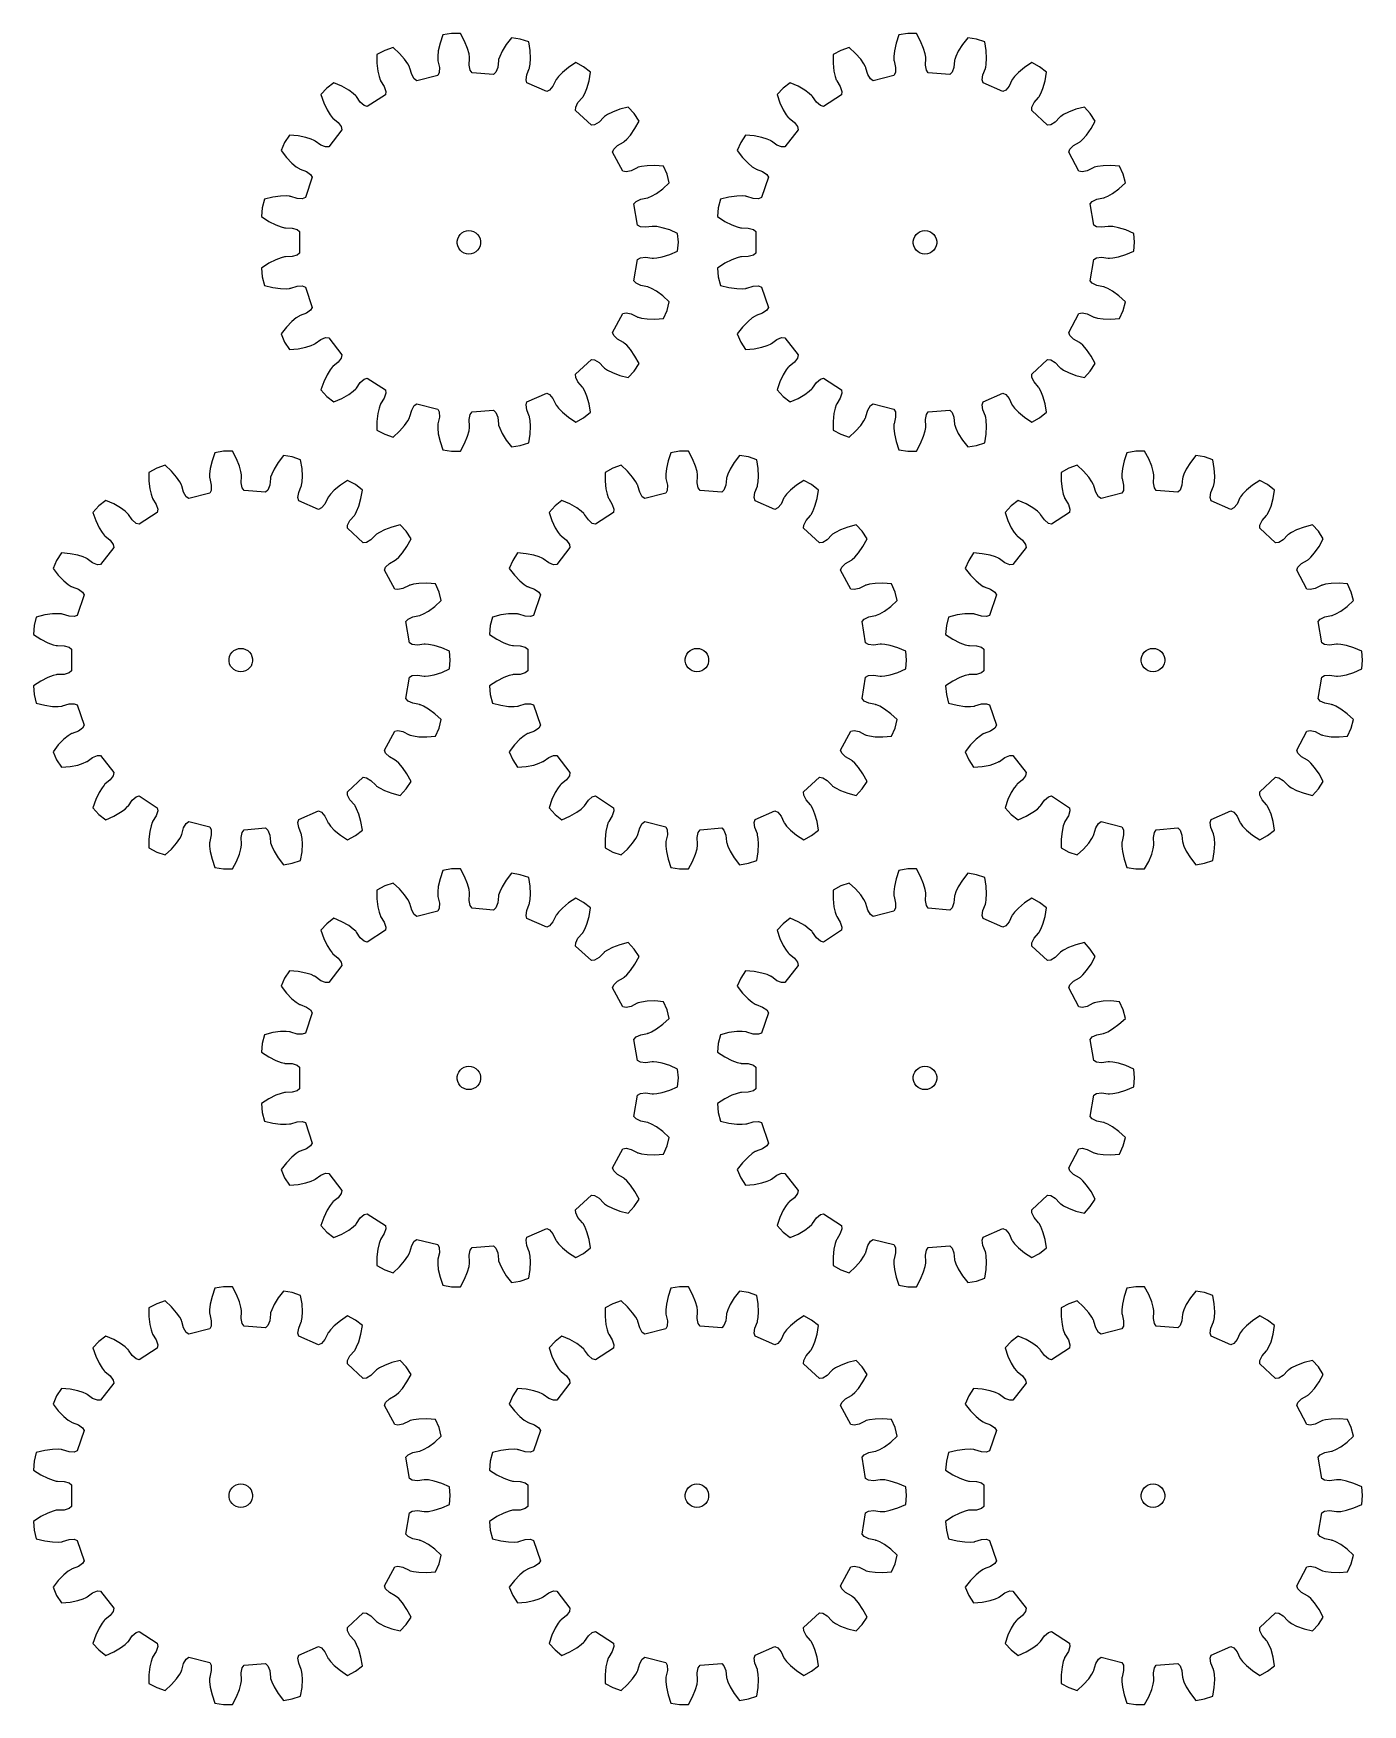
# Model space of a CAD drawing. Extents: x 0 to 170, y 0 to 213.
import ezdxf

# ---------------------------------------------------------------- set-up
doc = ezdxf.new("R2010")
doc.units = 0

msp = doc.modelspace()

# ---------------------------------------------------------------- linework, layer by layer
for p, q in [((53.36, 213.17), (52.25, 212.99)), ((54.49, 213.17), (53.36, 213.17)), ((55.02, 212.2), (54.49, 213.17)), ((111.57, 213.17), (110.45, 212.99)), ((112.7, 213.17), (111.57, 213.17)), ((113.22, 212.2), (112.7, 213.17)), ((45.9, 211.38), (44.83, 211.01)), ((46.71, 210.63), (45.9, 211.38)), ((51.89, 211.94), (51.67, 210.96)), ((52.25, 212.99), (51.89, 211.94)), ((55.39, 211.27), (55.02, 212.2)), ((55.59, 210.58), (55.39, 211.27)), ((60.34, 211.76), (59.82, 210.9)), ((61.02, 212.63), (60.34, 211.76)), ((62.13, 212.45), (61.02, 212.63)), ((63.2, 212.08), (62.13, 212.45)), ((63.38, 210.99), (63.2, 212.08)), ((104.1, 211.38), (103.03, 211.01)), ((104.92, 210.63), (104.1, 211.38)), ((110.09, 211.94), (109.88, 210.96)), ((110.45, 212.99), (110.09, 211.94)), ((113.6, 211.27), (113.22, 212.2)), ((113.79, 210.58), (113.6, 211.27)), ((118.54, 211.76), (118.02, 210.9)), ((119.22, 212.63), (118.54, 211.76)), ((120.34, 212.45), (119.22, 212.63)), ((121.41, 212.08), (120.34, 212.45)), ((121.59, 210.99), (121.41, 212.08)), ((44.83, 211.01), (43.83, 210.47)), ((43.83, 210.47), (43.84, 209.37)), ((43.84, 209.37), (43.95, 208.37)), ((47.37, 209.87), (46.71, 210.63)), ((47.77, 209.28), (47.37, 209.87)), ((47.98, 208.9), (47.77, 209.28)), ((51.67, 210.96), (51.59, 210.25)), ((51.59, 210.25), (51.6, 209.82)), ((51.6, 209.82), (51.6, 209.74)), ((51.6, 209.74), (51.61, 209.73)), ((51.61, 209.73), (51.61, 209.73)), ((51.61, 209.73), (51.61, 209.67)), ((51.61, 209.67), (51.8, 208.82)), ((55.65, 210.15), (55.59, 210.58)), ((55.61, 209.14), (55.66, 210.01)), ((55.74, 208.5), (55.61, 209.14)), ((55.66, 210.08), (55.65, 210.15)), ((55.66, 210.07), (55.66, 210.08)), ((55.66, 210.01), (55.66, 210.07)), ((55.66, 210.07), (55.66, 210.07)), ((59.34, 209.7), (59.25, 208.84)), ((59.36, 209.76), (59.34, 209.7)), ((59.37, 209.84), (59.36, 209.77)), ((59.36, 209.77), (59.36, 209.76)), ((59.36, 209.76), (59.36, 209.76)), ((59.51, 210.25), (59.37, 209.84)), ((59.82, 210.9), (59.51, 210.25)), ((63.32, 208.84), (63.39, 209.27)), ((63.43, 209.98), (63.38, 210.99)), ((63.39, 209.27), (63.43, 209.98)), ((69.2, 209.45), (68.27, 208.84)), ((70.19, 208.91), (69.2, 209.45)), ((71.09, 208.22), (70.19, 208.91)), ((103.03, 211.01), (102.04, 210.47)), ((102.04, 210.47), (102.04, 209.37)), ((102.04, 209.37), (102.15, 208.37)), ((105.57, 209.87), (104.92, 210.63)), ((105.98, 209.28), (105.57, 209.87)), ((106.18, 208.9), (105.98, 209.28)), ((109.88, 210.96), (109.8, 210.25)), ((109.8, 210.25), (109.8, 209.82)), ((109.8, 209.82), (109.81, 209.74)), ((109.81, 209.74), (109.81, 209.73)), ((109.81, 209.73), (109.81, 209.73)), ((109.81, 209.73), (109.82, 209.67)), ((109.82, 209.67), (110.01, 208.82)), ((113.86, 210.15), (113.79, 210.58)), ((113.82, 209.14), (113.87, 210.01)), ((113.95, 208.5), (113.82, 209.14)), ((113.86, 210.08), (113.86, 210.15)), ((113.86, 210.07), (113.86, 210.08)), ((113.87, 210.01), (113.86, 210.07)), ((113.86, 210.07), (113.86, 210.07)), ((117.55, 209.7), (117.45, 208.84)), ((117.56, 209.76), (117.55, 209.7)), ((117.58, 209.84), (117.56, 209.77)), ((117.56, 209.77), (117.56, 209.76)), ((117.56, 209.76), (117.56, 209.76)), ((117.72, 210.25), (117.58, 209.84)), ((118.02, 210.9), (117.72, 210.25)), ((121.53, 208.84), (121.6, 209.27)), ((121.64, 209.98), (121.59, 210.99)), ((121.6, 209.27), (121.64, 209.98)), ((127.4, 209.45), (126.48, 208.84)), ((128.4, 208.91), (127.4, 209.45)), ((129.29, 208.22), (128.4, 208.91)), ((38.35, 206.89), (37.46, 206.2)), ((39.37, 206.45), (38.35, 206.89)), ((43.95, 208.37), (44.11, 207.67)), ((44.11, 207.67), (44.25, 207.26)), ((44.25, 207.26), (44.28, 207.19)), ((44.28, 207.19), (44.29, 207.19)), ((44.29, 207.19), (44.29, 207.19)), ((44.29, 207.19), (44.31, 207.13)), ((44.31, 207.13), (44.77, 206.39)), ((48.01, 208.83), (47.98, 208.9)), ((48.01, 208.82), (48.01, 208.83)), ((48.03, 208.76), (48.01, 208.82)), ((48.01, 208.82), (48.01, 208.82)), ((48.27, 207.93), (48.03, 208.76)), ((48.6, 207.36), (48.27, 207.93)), ((48.93, 207.12), (48.6, 207.36)), ((51.6, 207.8), (48.93, 207.12)), ((51.78, 208.17), (51.6, 207.8)), ((51.8, 208.82), (51.78, 208.17)), ((55.98, 208.16), (55.74, 208.5)), ((58.72, 207.93), (55.98, 208.16)), ((59.01, 208.23), (58.72, 207.93)), ((59.25, 208.84), (59.01, 208.23)), ((62.87, 207.25), (62.95, 207.9)), ((62.98, 206.86), (62.87, 207.25)), ((62.95, 207.9), (63.28, 208.7)), ((65.5, 205.75), (62.98, 206.86)), ((63.28, 208.7), (63.3, 208.76)), ((63.3, 208.77), (63.32, 208.84)), ((63.3, 208.76), (63.3, 208.77)), ((63.3, 208.76), (63.3, 208.76)), ((66.66, 207.22), (66.29, 206.44)), ((66.69, 207.27), (66.66, 207.22)), ((66.7, 207.27), (66.69, 207.27)), ((66.74, 207.35), (66.7, 207.28)), ((66.7, 207.28), (66.7, 207.27)), ((67, 207.69), (66.74, 207.35)), ((67.5, 208.2), (67, 207.69)), ((68.27, 208.84), (67.5, 208.2)), ((70.63, 206.16), (70.9, 207.12)), ((70.9, 207.12), (71.09, 208.22)), ((96.56, 206.89), (95.66, 206.2)), ((97.57, 206.45), (96.56, 206.89)), ((102.15, 208.37), (102.31, 207.67)), ((102.31, 207.67), (102.45, 207.26)), ((102.45, 207.26), (102.49, 207.19)), ((102.49, 207.19), (102.49, 207.19)), ((102.49, 207.19), (102.49, 207.19)), ((102.49, 207.19), (102.52, 207.13)), ((102.52, 207.13), (102.97, 206.39)), ((106.21, 208.83), (106.18, 208.9)), ((106.21, 208.82), (106.21, 208.83)), ((106.22, 208.82), (106.21, 208.82)), ((106.24, 208.76), (106.22, 208.82)), ((106.47, 207.93), (106.24, 208.76)), ((106.8, 207.36), (106.47, 207.93)), ((107.14, 207.12), (106.8, 207.36)), ((109.81, 207.8), (107.14, 207.12)), ((109.99, 208.17), (109.81, 207.8)), ((110.01, 208.82), (109.99, 208.17)), ((114.19, 208.16), (113.95, 208.5)), ((116.93, 207.93), (114.19, 208.16)), ((117.22, 208.23), (116.93, 207.93)), ((117.45, 208.84), (117.22, 208.23)), ((121.07, 207.25), (121.16, 207.9)), ((121.19, 206.86), (121.07, 207.25)), ((121.16, 207.9), (121.49, 208.7)), ((123.71, 205.75), (121.19, 206.86)), ((121.49, 208.7), (121.5, 208.76)), ((121.5, 208.76), (121.51, 208.77)), ((121.5, 208.76), (121.5, 208.76)), ((121.51, 208.77), (121.53, 208.84)), ((124.87, 207.22), (124.5, 206.44)), ((124.9, 207.27), (124.87, 207.22)), ((124.94, 207.35), (124.9, 207.28)), ((124.9, 207.28), (124.9, 207.27)), ((124.9, 207.27), (124.9, 207.27)), ((125.21, 207.69), (124.94, 207.35)), ((125.71, 208.2), (125.21, 207.69)), ((126.48, 208.84), (125.71, 208.2)), ((128.83, 206.16), (129.11, 207.12)), ((129.11, 207.12), (129.29, 208.22)), ((37.46, 206.2), (36.69, 205.37)), ((36.69, 205.37), (37.06, 204.32)), ((40.23, 205.94), (39.37, 206.45)), ((40.81, 205.52), (40.23, 205.94)), ((41.13, 205.22), (40.81, 205.52)), ((41.18, 205.17), (41.13, 205.22)), ((41.18, 205.16), (41.18, 205.17)), ((41.22, 205.11), (41.18, 205.16)), ((41.18, 205.16), (41.18, 205.16)), ((41.71, 204.4), (41.22, 205.11)), ((44.91, 205.36), (42.61, 203.85)), ((44.77, 206.39), (44.96, 205.77)), ((44.96, 205.77), (44.91, 205.36)), ((65.87, 205.93), (65.5, 205.75)), ((66.29, 206.44), (65.87, 205.93)), ((69.49, 204.35), (70.06, 205)), ((70.06, 205), (70.1, 205.05)), ((70.1, 205.06), (70.15, 205.12)), ((70.1, 205.05), (70.1, 205.06)), ((70.1, 205.05), (70.1, 205.05)), ((70.15, 205.12), (70.35, 205.5)), ((70.35, 205.5), (70.63, 206.16)), ((95.66, 206.2), (94.9, 205.37)), ((94.9, 205.37), (95.26, 204.32)), ((98.44, 205.94), (97.57, 206.45)), ((99.01, 205.52), (98.44, 205.94)), ((99.33, 205.22), (99.01, 205.52)), ((99.38, 205.17), (99.33, 205.22)), ((99.38, 205.16), (99.38, 205.17)), ((99.39, 205.16), (99.38, 205.16)), ((99.43, 205.11), (99.39, 205.16)), ((99.92, 204.4), (99.43, 205.11)), ((103.11, 205.36), (100.81, 203.85)), ((102.97, 206.39), (103.17, 205.77)), ((103.17, 205.77), (103.11, 205.36)), ((124.08, 205.93), (123.71, 205.75)), ((124.5, 206.44), (124.08, 205.93)), ((127.7, 204.35), (128.27, 205)), ((128.27, 205), (128.3, 205.05)), ((128.3, 205.05), (128.31, 205.06)), ((128.3, 205.05), (128.3, 205.05)), ((128.31, 205.06), (128.35, 205.12)), ((128.35, 205.12), (128.56, 205.5)), ((128.56, 205.5), (128.83, 206.16)), ((37.06, 204.32), (37.49, 203.41)), ((37.49, 203.41), (37.86, 202.8)), ((37.86, 202.8), (38.13, 202.46)), ((42.21, 203.97), (41.71, 204.4)), ((42.61, 203.85), (42.21, 203.97)), ((69.18, 203.35), (69.2, 203.76)), ((71.21, 201.48), (69.18, 203.35)), ((69.2, 203.76), (69.49, 204.35)), ((72.83, 202.54), (72.78, 202.5)), ((72.89, 202.59), (72.83, 202.54)), ((72.83, 202.54), (72.83, 202.54)), ((72.83, 202.54), (72.83, 202.54)), ((73.25, 202.83), (72.89, 202.59)), ((73.89, 203.15), (73.25, 202.83)), ((74.83, 203.51), (73.89, 203.15)), ((75.9, 203.78), (74.83, 203.51)), ((76.67, 202.95), (75.9, 203.78)), ((77.29, 202), (76.67, 202.95)), ((95.26, 204.32), (95.69, 203.41)), ((95.69, 203.41), (96.07, 202.8)), ((96.07, 202.8), (96.33, 202.46)), ((100.42, 203.97), (99.92, 204.4)), ((100.81, 203.85), (100.42, 203.97)), ((127.39, 203.35), (127.4, 203.76)), ((129.41, 201.48), (127.39, 203.35)), ((127.4, 203.76), (127.7, 204.35)), ((131.03, 202.54), (130.98, 202.5)), ((131.04, 202.54), (131.03, 202.54)), ((131.03, 202.54), (131.03, 202.54)), ((131.1, 202.59), (131.04, 202.54)), ((131.46, 202.83), (131.1, 202.59)), ((132.1, 203.15), (131.46, 202.83)), ((133.03, 203.51), (132.1, 203.15)), ((134.11, 203.78), (133.03, 203.51)), ((134.87, 202.95), (134.11, 203.78)), ((135.49, 202), (134.87, 202.95)), ((39.37, 200.88), (37.68, 198.71)), ((38.13, 202.46), (38.18, 202.41)), ((38.18, 202.41), (38.19, 202.41)), ((38.19, 202.41), (38.19, 202.41)), ((38.19, 202.41), (38.23, 202.36)), ((38.23, 202.36), (38.9, 201.81)), ((38.9, 201.81), (39.29, 201.28)), ((39.29, 201.28), (39.37, 200.88)), ((71.62, 201.53), (71.21, 201.48)), ((72.18, 201.87), (71.62, 201.53)), ((72.78, 202.5), (72.18, 201.87)), ((76.18, 200.21), (76.76, 201.03)), ((76.76, 201.03), (77.29, 202)), ((97.58, 200.88), (95.89, 198.71)), ((96.33, 202.46), (96.39, 202.41)), ((96.39, 202.41), (96.39, 202.41)), ((96.39, 202.41), (96.39, 202.41)), ((96.39, 202.41), (96.44, 202.36)), ((96.44, 202.36), (97.11, 201.81)), ((97.11, 201.81), (97.49, 201.28)), ((97.49, 201.28), (97.58, 200.88)), ((129.82, 201.53), (129.41, 201.48)), ((130.38, 201.87), (129.82, 201.53)), ((130.98, 202.5), (130.38, 201.87)), ((134.39, 200.21), (134.96, 201.03)), ((134.96, 201.03), (135.49, 202)), ((32.05, 199.25), (31.6, 198.22)), ((32.67, 200.2), (32.05, 199.25)), ((33.78, 200.11), (32.67, 200.2)), ((34.76, 199.91), (33.78, 200.11)), ((35.44, 199.69), (34.76, 199.91)), ((35.84, 199.52), (35.44, 199.69)), ((35.9, 199.48), (35.84, 199.52)), ((35.91, 199.48), (35.9, 199.48)), ((35.96, 199.45), (35.91, 199.48)), ((35.91, 199.48), (35.91, 199.48)), ((36.66, 198.93), (35.96, 199.45)), ((37.27, 198.69), (36.66, 198.93)), ((37.68, 198.71), (37.27, 198.69)), ((73.91, 198.01), (74.06, 198.4)), ((74.06, 198.4), (74.52, 198.86)), ((74.52, 198.86), (75.28, 199.29)), ((75.28, 199.29), (75.33, 199.33)), ((75.33, 199.33), (75.39, 199.38)), ((75.33, 199.33), (75.33, 199.33)), ((75.33, 199.33), (75.33, 199.33)), ((75.39, 199.38), (75.71, 199.67)), ((75.71, 199.67), (76.18, 200.21)), ((90.26, 199.25), (89.8, 198.22)), ((90.88, 200.2), (90.26, 199.25)), ((91.98, 200.11), (90.88, 200.2)), ((92.96, 199.91), (91.98, 200.11)), ((93.65, 199.69), (92.96, 199.91)), ((94.04, 199.52), (93.65, 199.69)), ((94.11, 199.48), (94.04, 199.52)), ((94.17, 199.45), (94.11, 199.48)), ((94.11, 199.48), (94.11, 199.48)), ((94.11, 199.48), (94.11, 199.48)), ((94.87, 198.93), (94.17, 199.45)), ((95.48, 198.69), (94.87, 198.93)), ((95.89, 198.71), (95.48, 198.69)), ((132.11, 198.01), (132.26, 198.4)), ((132.26, 198.4), (132.73, 198.86)), ((132.73, 198.86), (133.48, 199.29)), ((133.48, 199.29), (133.53, 199.33)), ((133.53, 199.33), (133.53, 199.33)), ((133.53, 199.33), (133.54, 199.33)), ((133.54, 199.33), (133.6, 199.38)), ((133.6, 199.38), (133.92, 199.67)), ((133.92, 199.67), (134.39, 200.21)), ((31.6, 198.22), (32.28, 197.34)), ((32.28, 197.34), (32.98, 196.63)), ((32.98, 196.63), (33.54, 196.17)), ((33.54, 196.17), (33.9, 195.94)), ((75.22, 195.6), (73.91, 198.01)), ((77.59, 196.2), (77.17, 196.1)), ((78.3, 196.3), (77.59, 196.2)), ((79.3, 196.33), (78.3, 196.3)), ((80.4, 196.24), (79.3, 196.33)), ((80.86, 195.21), (80.4, 196.24)), ((89.8, 198.22), (90.49, 197.34)), ((90.49, 197.34), (91.19, 196.63)), ((91.19, 196.63), (91.74, 196.17)), ((91.74, 196.17), (92.1, 195.94)), ((133.42, 195.6), (132.11, 198.01)), ((135.79, 196.2), (135.37, 196.1)), ((136.5, 196.3), (135.79, 196.2)), ((137.5, 196.33), (136.5, 196.3)), ((138.61, 196.24), (137.5, 196.33)), ((139.06, 195.21), (138.61, 196.24)), ((33.9, 195.94), (33.97, 195.9)), ((33.97, 195.9), (33.97, 195.9)), ((33.97, 195.9), (33.97, 195.9)), ((33.97, 195.9), (34.03, 195.87)), ((34.03, 195.87), (34.84, 195.57)), ((35.59, 194.84), (34.7, 192.24)), ((34.84, 195.57), (35.38, 195.19)), ((35.38, 195.19), (35.59, 194.84)), ((75.62, 195.51), (75.22, 195.6)), ((76.26, 195.65), (75.62, 195.51)), ((77.03, 196.04), (76.26, 195.65)), ((77.09, 196.07), (77.03, 196.04)), ((77.1, 196.07), (77.09, 196.06)), ((77.09, 196.06), (77.09, 196.07)), ((77.17, 196.1), (77.1, 196.07)), ((80.32, 193.36), (81.14, 194.11)), ((81.14, 194.11), (80.86, 195.21)), ((92.1, 195.94), (92.17, 195.9)), ((92.17, 195.9), (92.18, 195.9)), ((92.18, 195.9), (92.18, 195.9)), ((92.18, 195.9), (92.24, 195.87)), ((92.24, 195.87), (93.05, 195.57)), ((93.8, 194.84), (92.9, 192.24)), ((93.05, 195.57), (93.59, 195.19)), ((93.59, 195.19), (93.8, 194.84)), ((133.82, 195.51), (133.42, 195.6)), ((134.47, 195.65), (133.82, 195.51)), ((135.24, 196.04), (134.47, 195.65)), ((135.3, 196.07), (135.24, 196.04)), ((135.37, 196.1), (135.3, 196.07)), ((135.3, 196.07), (135.3, 196.06)), ((135.3, 196.06), (135.3, 196.07)), ((138.52, 193.36), (139.34, 194.11)), ((139.34, 194.11), (139.06, 195.21)), ((29.47, 192.02), (29.2, 190.93)), ((30.55, 192.29), (29.47, 192.02)), ((31.54, 192.43), (30.55, 192.29)), ((32.26, 192.45), (31.54, 192.43)), ((32.69, 192.41), (32.26, 192.45)), ((32.76, 192.39), (32.69, 192.41)), ((32.77, 192.39), (32.76, 192.39)), ((32.83, 192.38), (32.77, 192.39)), ((32.77, 192.39), (32.77, 192.39)), ((33.66, 192.12), (32.83, 192.38)), ((34.31, 192.09), (33.66, 192.12)), ((34.7, 192.24), (34.31, 192.09)), ((76.91, 191.75), (77.5, 192.04)), ((77.5, 192.04), (78.35, 192.2)), ((78.35, 192.2), (78.41, 192.22)), ((78.41, 192.22), (78.41, 192.22)), ((78.41, 192.22), (78.42, 192.22)), ((78.42, 192.22), (78.49, 192.24)), ((78.49, 192.24), (78.89, 192.42)), ((78.89, 192.42), (79.51, 192.77)), ((79.51, 192.77), (80.32, 193.36)), ((87.68, 192.02), (87.4, 190.93)), ((88.75, 192.29), (87.68, 192.02)), ((89.75, 192.43), (88.75, 192.29)), ((90.46, 192.45), (89.75, 192.43)), ((90.89, 192.41), (90.46, 192.45)), ((90.97, 192.39), (90.89, 192.41)), ((91.04, 192.38), (90.97, 192.39)), ((90.97, 192.39), (90.97, 192.39)), ((90.97, 192.39), (90.97, 192.39)), ((91.86, 192.12), (91.04, 192.38)), ((92.52, 192.09), (91.86, 192.12)), ((92.9, 192.24), (92.52, 192.09)), ((135.11, 191.75), (135.71, 192.04)), ((135.71, 192.04), (136.56, 192.2)), ((136.56, 192.2), (136.62, 192.22)), ((136.62, 192.22), (136.7, 192.24)), ((136.62, 192.22), (136.62, 192.22)), ((136.62, 192.22), (136.62, 192.22)), ((136.7, 192.24), (137.09, 192.42)), ((137.09, 192.42), (137.71, 192.77)), ((137.71, 192.77), (138.52, 193.36)), ((29.2, 190.93), (29.1, 189.8)), ((29.1, 189.8), (30.03, 189.2)), ((76.64, 191.44), (76.91, 191.75)), ((77.1, 188.72), (76.64, 191.44)), ((87.4, 190.93), (87.31, 189.8)), ((87.31, 189.8), (88.24, 189.2)), ((134.85, 191.44), (135.11, 191.75)), ((135.3, 188.72), (134.85, 191.44)), ((30.03, 189.2), (30.93, 188.75)), ((30.93, 188.75), (31.6, 188.5)), ((31.6, 188.5), (32.02, 188.39)), ((32.02, 188.39), (32.09, 188.38)), ((32.09, 188.38), (32.1, 188.38)), ((32.1, 188.38), (32.1, 188.38)), ((32.1, 188.38), (32.16, 188.37)), ((32.16, 188.37), (33.03, 188.35)), ((33.03, 188.35), (33.66, 188.17)), ((33.66, 188.17), (33.97, 187.9)), ((33.97, 187.9), (33.97, 185.15)), ((54.45, 187.53), (54.69, 187.74)), ((54.69, 187.74), (54.96, 187.9)), ((54.96, 187.9), (55.26, 187.99)), ((55.26, 187.99), (55.57, 188.03)), ((55.57, 188.03), (55.88, 187.99)), ((55.88, 187.99), (56.18, 187.9)), ((56.18, 187.9), (56.45, 187.74)), ((56.45, 187.74), (56.68, 187.53)), ((77.45, 188.51), (77.1, 188.72)), ((78.1, 188.44), (77.45, 188.51)), ((78.96, 188.56), (78.1, 188.44)), ((79.02, 188.56), (78.96, 188.56)), ((79.03, 188.56), (79.02, 188.56)), ((79.02, 188.56), (79.02, 188.56)), ((79.11, 188.56), (79.03, 188.56)), ((79.54, 188.53), (79.11, 188.56)), ((80.24, 188.39), (79.54, 188.53)), ((81.2, 188.1), (80.24, 188.39)), ((82.21, 187.65), (81.2, 188.1)), ((82.31, 186.53), (82.21, 187.65)), ((88.24, 189.2), (89.13, 188.75)), ((89.13, 188.75), (89.8, 188.5)), ((89.8, 188.5), (90.22, 188.39)), ((90.22, 188.39), (90.3, 188.38)), ((90.3, 188.38), (90.3, 188.38)), ((90.3, 188.38), (90.31, 188.38)), ((90.31, 188.38), (90.37, 188.37)), ((90.37, 188.37), (91.23, 188.35)), ((91.23, 188.35), (91.87, 188.17)), ((91.87, 188.17), (92.18, 187.9)), ((92.18, 187.9), (92.18, 185.15)), ((112.66, 187.53), (112.89, 187.74)), ((112.89, 187.74), (113.16, 187.9)), ((113.16, 187.9), (113.46, 187.99)), ((113.46, 187.99), (113.77, 188.03)), ((113.77, 188.03), (114.09, 187.99)), ((114.09, 187.99), (114.38, 187.9)), ((114.38, 187.9), (114.66, 187.74)), ((114.66, 187.74), (114.89, 187.53)), ((135.65, 188.51), (135.3, 188.72)), ((136.31, 188.44), (135.65, 188.51)), ((137.16, 188.56), (136.31, 188.44)), ((137.23, 188.56), (137.16, 188.56)), ((137.24, 188.56), (137.23, 188.56)), ((137.23, 188.56), (137.23, 188.56)), ((137.31, 188.56), (137.24, 188.56)), ((137.74, 188.53), (137.31, 188.56)), ((138.45, 188.39), (137.74, 188.53)), ((139.4, 188.1), (138.45, 188.39)), ((140.42, 187.65), (139.4, 188.1)), ((140.51, 186.53), (140.42, 187.65)), ((54.08, 186.68), (54.14, 186.99)), ((54.08, 186.37), (54.08, 186.68)), ((54.14, 186.06), (54.08, 186.37)), ((54.14, 186.99), (54.27, 187.28)), ((54.27, 185.78), (54.14, 186.06)), ((54.27, 187.28), (54.45, 187.53)), ((54.45, 185.52), (54.27, 185.78)), ((54.69, 185.31), (54.45, 185.52)), ((56.68, 185.52), (56.45, 185.31)), ((56.68, 187.53), (56.87, 187.28)), ((56.87, 185.78), (56.68, 185.52)), ((56.87, 187.28), (57, 186.99)), ((57, 186.06), (56.87, 185.78)), ((57, 186.99), (57.06, 186.68)), ((57.06, 186.37), (57, 186.06)), ((57.06, 186.68), (57.06, 186.37)), ((82.21, 185.4), (82.31, 186.53)), ((112.28, 186.68), (112.35, 186.99)), ((112.28, 186.37), (112.28, 186.68)), ((112.35, 186.06), (112.28, 186.37)), ((112.35, 186.99), (112.47, 187.28)), ((112.47, 185.78), (112.35, 186.06)), ((112.47, 187.28), (112.66, 187.53)), ((112.66, 185.52), (112.47, 185.78)), ((112.89, 185.31), (112.66, 185.52)), ((114.89, 185.52), (114.66, 185.31)), ((114.89, 187.53), (115.07, 187.28)), ((115.07, 185.78), (114.89, 185.52)), ((115.07, 187.28), (115.2, 186.99)), ((115.2, 186.06), (115.07, 185.78)), ((115.2, 186.99), (115.27, 186.68)), ((115.27, 186.37), (115.2, 186.06)), ((115.27, 186.68), (115.27, 186.37)), ((140.42, 185.4), (140.51, 186.53)), ((30.03, 183.86), (29.1, 183.25)), ((30.93, 184.31), (30.03, 183.86)), ((31.6, 184.56), (30.93, 184.31)), ((32.02, 184.66), (31.6, 184.56)), ((32.09, 184.67), (32.02, 184.66)), ((32.1, 184.67), (32.09, 184.67)), ((32.16, 184.68), (32.1, 184.67)), ((32.1, 184.67), (32.1, 184.67)), ((33.03, 184.7), (32.16, 184.68)), ((33.66, 184.88), (33.03, 184.7)), ((33.97, 185.15), (33.66, 184.88)), ((54.96, 185.16), (54.69, 185.31)), ((55.26, 185.06), (54.96, 185.16)), ((55.57, 185.03), (55.26, 185.06)), ((55.88, 185.06), (55.57, 185.03)), ((56.18, 185.16), (55.88, 185.06)), ((56.45, 185.31), (56.18, 185.16)), ((76.64, 181.62), (77.1, 184.33)), ((77.1, 184.33), (77.45, 184.54)), ((77.45, 184.54), (78.1, 184.62)), ((78.1, 184.62), (78.96, 184.5)), ((78.96, 184.5), (79.02, 184.49)), ((79.02, 184.49), (79.02, 184.49)), ((79.02, 184.49), (79.03, 184.49)), ((79.03, 184.49), (79.11, 184.49)), ((79.11, 184.49), (79.54, 184.53)), ((79.54, 184.53), (80.24, 184.66)), ((80.24, 184.66), (81.2, 184.96)), ((81.2, 184.96), (82.21, 185.4)), ((88.24, 183.86), (87.31, 183.25)), ((89.13, 184.31), (88.24, 183.86)), ((89.8, 184.56), (89.13, 184.31)), ((90.22, 184.66), (89.8, 184.56)), ((90.3, 184.67), (90.22, 184.66)), ((90.31, 184.67), (90.3, 184.67)), ((90.3, 184.67), (90.3, 184.67)), ((90.37, 184.68), (90.31, 184.67)), ((91.23, 184.7), (90.37, 184.68)), ((91.87, 184.88), (91.23, 184.7)), ((92.18, 185.15), (91.87, 184.88)), ((113.16, 185.16), (112.89, 185.31)), ((113.46, 185.06), (113.16, 185.16)), ((113.77, 185.03), (113.46, 185.06)), ((114.09, 185.06), (113.77, 185.03)), ((114.38, 185.16), (114.09, 185.06)), ((114.66, 185.31), (114.38, 185.16)), ((134.85, 181.62), (135.3, 184.33)), ((135.3, 184.33), (135.65, 184.54)), ((135.65, 184.54), (136.31, 184.62)), ((136.31, 184.62), (137.16, 184.5)), ((137.16, 184.5), (137.23, 184.49)), ((137.23, 184.49), (137.23, 184.49)), ((137.23, 184.49), (137.24, 184.49)), ((137.24, 184.49), (137.31, 184.49)), ((137.31, 184.49), (137.74, 184.53)), ((137.74, 184.53), (138.45, 184.66)), ((138.45, 184.66), (139.4, 184.96)), ((139.4, 184.96), (140.42, 185.4)), ((29.1, 183.25), (29.2, 182.13)), ((29.2, 182.13), (29.47, 181.03)), ((76.91, 181.3), (76.64, 181.62)), ((77.5, 181.02), (76.91, 181.3)), ((87.31, 183.25), (87.4, 182.13)), ((87.4, 182.13), (87.68, 181.03)), ((135.11, 181.3), (134.85, 181.62)), ((135.71, 181.02), (135.11, 181.3)), ((29.47, 181.03), (30.55, 180.76)), ((30.55, 180.76), (31.54, 180.63)), ((31.54, 180.63), (32.26, 180.61)), ((32.26, 180.61), (32.69, 180.64)), ((32.69, 180.64), (32.76, 180.66)), ((32.76, 180.66), (32.77, 180.66)), ((32.77, 180.66), (32.83, 180.67)), ((32.77, 180.66), (32.77, 180.66)), ((32.83, 180.67), (33.66, 180.93)), ((33.66, 180.93), (34.31, 180.97)), ((34.31, 180.97), (34.7, 180.82)), ((34.7, 180.82), (35.59, 178.21)), ((78.35, 180.85), (77.5, 181.02)), ((78.41, 180.84), (78.35, 180.85)), ((78.41, 180.83), (78.41, 180.84)), ((78.42, 180.83), (78.41, 180.83)), ((78.49, 180.81), (78.42, 180.83)), ((78.89, 180.64), (78.49, 180.81)), ((79.51, 180.28), (78.89, 180.64)), ((80.32, 179.69), (79.51, 180.28)), ((81.14, 178.94), (80.32, 179.69)), ((87.68, 181.03), (88.75, 180.76)), ((88.75, 180.76), (89.75, 180.63)), ((89.75, 180.63), (90.46, 180.61)), ((90.46, 180.61), (90.89, 180.64)), ((90.89, 180.64), (90.97, 180.66)), ((90.97, 180.66), (91.04, 180.67)), ((90.97, 180.66), (90.97, 180.66)), ((90.97, 180.66), (90.97, 180.66)), ((91.04, 180.67), (91.86, 180.93)), ((91.86, 180.93), (92.52, 180.97)), ((92.52, 180.97), (92.9, 180.82)), ((92.9, 180.82), (93.8, 178.21)), ((136.56, 180.85), (135.71, 181.02)), ((136.62, 180.84), (136.56, 180.85)), ((136.62, 180.83), (136.62, 180.84)), ((136.7, 180.81), (136.62, 180.83)), ((136.62, 180.83), (136.62, 180.83)), ((137.09, 180.64), (136.7, 180.81)), ((137.71, 180.28), (137.09, 180.64)), ((138.52, 179.69), (137.71, 180.28)), ((139.34, 178.94), (138.52, 179.69)), ((33.9, 177.12), (33.54, 176.88)), ((33.97, 177.15), (33.9, 177.12)), ((34.03, 177.18), (33.97, 177.15)), ((33.97, 177.15), (33.97, 177.15)), ((33.97, 177.15), (33.97, 177.15)), ((34.84, 177.48), (34.03, 177.18)), ((35.38, 177.86), (34.84, 177.48)), ((35.59, 178.21), (35.38, 177.86)), ((73.91, 175.04), (75.22, 177.46)), ((75.22, 177.46), (75.62, 177.54)), ((75.62, 177.54), (76.26, 177.4)), ((76.26, 177.4), (77.03, 177.01)), ((77.03, 177.01), (77.09, 176.99)), ((77.09, 176.99), (77.09, 176.99)), ((77.09, 176.99), (77.1, 176.99)), ((77.1, 176.99), (77.17, 176.96)), ((77.17, 176.96), (77.59, 176.85)), ((80.4, 176.81), (80.86, 177.85)), ((80.86, 177.85), (81.14, 178.94)), ((92.1, 177.12), (91.74, 176.88)), ((92.17, 177.15), (92.1, 177.12)), ((92.18, 177.15), (92.17, 177.15)), ((92.24, 177.18), (92.18, 177.15)), ((92.18, 177.15), (92.18, 177.15)), ((93.05, 177.48), (92.24, 177.18)), ((93.59, 177.86), (93.05, 177.48)), ((93.8, 178.21), (93.59, 177.86)), ((132.11, 175.04), (133.42, 177.46)), ((133.42, 177.46), (133.82, 177.54)), ((133.82, 177.54), (134.47, 177.4)), ((134.47, 177.4), (135.24, 177.01)), ((135.24, 177.01), (135.3, 176.99)), ((135.3, 176.99), (135.3, 176.99)), ((135.3, 176.99), (135.3, 176.99)), ((135.3, 176.99), (135.37, 176.96)), ((135.37, 176.96), (135.79, 176.85)), ((138.61, 176.81), (139.06, 177.85)), ((139.06, 177.85), (139.34, 178.94)), ((32.28, 175.71), (31.6, 174.84)), ((31.6, 174.84), (32.05, 173.8)), ((32.98, 176.43), (32.28, 175.71)), ((33.54, 176.88), (32.98, 176.43)), ((74.06, 174.66), (73.91, 175.04)), ((77.59, 176.85), (78.3, 176.75)), ((78.3, 176.75), (79.3, 176.72)), ((79.3, 176.72), (80.4, 176.81)), ((90.49, 175.71), (89.8, 174.84)), ((89.8, 174.84), (90.26, 173.8)), ((91.19, 176.43), (90.49, 175.71)), ((91.74, 176.88), (91.19, 176.43)), ((132.26, 174.66), (132.11, 175.04)), ((135.79, 176.85), (136.5, 176.75)), ((136.5, 176.75), (137.5, 176.72)), ((137.5, 176.72), (138.61, 176.81)), ((32.05, 173.8), (32.67, 172.85)), ((32.67, 172.85), (33.78, 172.95)), ((33.78, 172.95), (34.76, 173.14)), ((34.76, 173.14), (35.44, 173.36)), ((35.44, 173.36), (35.84, 173.53)), ((35.84, 173.53), (35.9, 173.57)), ((35.9, 173.57), (35.91, 173.58)), ((35.91, 173.58), (35.96, 173.61)), ((35.91, 173.58), (35.91, 173.58)), ((35.96, 173.61), (36.66, 174.12)), ((36.66, 174.12), (37.27, 174.37)), ((37.27, 174.37), (37.68, 174.35)), ((37.68, 174.35), (39.37, 172.18)), ((74.52, 174.19), (74.06, 174.66)), ((75.28, 173.76), (74.52, 174.19)), ((75.33, 173.73), (75.28, 173.76)), ((75.33, 173.72), (75.33, 173.73)), ((75.39, 173.68), (75.33, 173.72)), ((75.33, 173.72), (75.33, 173.72)), ((75.71, 173.39), (75.39, 173.68)), ((76.18, 172.85), (75.71, 173.39)), ((76.76, 172.02), (76.18, 172.85)), ((90.26, 173.8), (90.88, 172.85)), ((90.88, 172.85), (91.98, 172.95)), ((91.98, 172.95), (92.96, 173.14)), ((92.96, 173.14), (93.65, 173.36)), ((93.65, 173.36), (94.04, 173.53)), ((94.04, 173.53), (94.11, 173.57)), ((94.11, 173.58), (94.17, 173.61)), ((94.11, 173.57), (94.11, 173.58)), ((94.11, 173.58), (94.11, 173.58)), ((94.17, 173.61), (94.87, 174.12)), ((94.87, 174.12), (95.48, 174.37)), ((95.48, 174.37), (95.89, 174.35)), ((95.89, 174.35), (97.58, 172.18)), ((132.73, 174.19), (132.26, 174.66)), ((133.48, 173.76), (132.73, 174.19)), ((133.53, 173.73), (133.48, 173.76)), ((133.53, 173.72), (133.53, 173.73)), ((133.54, 173.72), (133.53, 173.72)), ((133.6, 173.68), (133.54, 173.72)), ((133.92, 173.39), (133.6, 173.68)), ((134.39, 172.85), (133.92, 173.39)), ((134.96, 172.02), (134.39, 172.85)), ((38.13, 170.59), (37.86, 170.25)), ((38.18, 170.64), (38.13, 170.59)), ((38.19, 170.65), (38.18, 170.64)), ((38.23, 170.69), (38.19, 170.65)), ((38.19, 170.65), (38.19, 170.65)), ((38.9, 171.24), (38.23, 170.69)), ((39.29, 171.77), (38.9, 171.24)), ((39.37, 172.18), (39.29, 171.77)), ((69.18, 169.71), (71.21, 171.57)), ((71.21, 171.57), (71.62, 171.52)), ((71.62, 171.52), (72.18, 171.18)), ((72.18, 171.18), (72.78, 170.56)), ((72.78, 170.56), (72.83, 170.52)), ((76.67, 170.1), (77.29, 171.05)), ((77.29, 171.05), (76.76, 172.02)), ((96.33, 170.59), (96.07, 170.25)), ((96.39, 170.64), (96.33, 170.59)), ((96.44, 170.69), (96.39, 170.65)), ((96.39, 170.65), (96.39, 170.65)), ((96.39, 170.65), (96.39, 170.64)), ((97.11, 171.24), (96.44, 170.69)), ((97.49, 171.77), (97.11, 171.24)), ((97.58, 172.18), (97.49, 171.77)), ((127.39, 169.71), (129.41, 171.57)), ((129.41, 171.57), (129.82, 171.52)), ((129.82, 171.52), (130.38, 171.18)), ((130.38, 171.18), (130.98, 170.56)), ((130.98, 170.56), (131.03, 170.52)), ((134.87, 170.1), (135.49, 171.05)), ((135.49, 171.05), (134.96, 172.02)), ((37.06, 168.73), (36.69, 167.69)), ((37.49, 169.64), (37.06, 168.73)), ((37.86, 170.25), (37.49, 169.64)), ((41.22, 167.94), (41.71, 168.66)), ((41.71, 168.66), (42.21, 169.08)), ((42.21, 169.08), (42.61, 169.2)), ((42.61, 169.2), (44.91, 167.7)), ((69.2, 169.3), (69.18, 169.71)), ((69.49, 168.71), (69.2, 169.3)), ((70.06, 168.06), (69.49, 168.71)), ((72.83, 170.52), (72.83, 170.52)), ((72.83, 170.52), (72.83, 170.51)), ((72.83, 170.51), (72.89, 170.46)), ((72.89, 170.46), (73.25, 170.23)), ((73.25, 170.23), (73.89, 169.9)), ((73.89, 169.9), (74.83, 169.55)), ((74.83, 169.55), (75.9, 169.27)), ((75.9, 169.27), (76.67, 170.1)), ((95.26, 168.73), (94.9, 167.69)), ((95.69, 169.64), (95.26, 168.73)), ((96.07, 170.25), (95.69, 169.64)), ((99.43, 167.94), (99.92, 168.66)), ((99.92, 168.66), (100.42, 169.08)), ((100.42, 169.08), (100.81, 169.2)), ((100.81, 169.2), (103.11, 167.7)), ((127.4, 169.3), (127.39, 169.71)), ((127.7, 168.71), (127.4, 169.3)), ((128.27, 168.06), (127.7, 168.71)), ((131.03, 170.52), (131.03, 170.52)), ((131.03, 170.52), (131.04, 170.51)), ((131.04, 170.51), (131.1, 170.46)), ((131.1, 170.46), (131.46, 170.23)), ((131.46, 170.23), (132.1, 169.9)), ((132.1, 169.9), (133.03, 169.55)), ((133.03, 169.55), (134.11, 169.27)), ((134.11, 169.27), (134.87, 170.1)), ((36.69, 167.69), (37.46, 166.86)), ((37.46, 166.86), (38.35, 166.16)), ((38.35, 166.16), (39.37, 166.61)), ((39.37, 166.61), (40.23, 167.11)), ((40.23, 167.11), (40.81, 167.54)), ((40.81, 167.54), (41.13, 167.83)), ((41.13, 167.83), (41.18, 167.89)), ((41.18, 167.89), (41.22, 167.94)), ((41.18, 167.89), (41.18, 167.89)), ((41.18, 167.89), (41.18, 167.89)), ((44.77, 166.66), (44.31, 165.92)), ((44.96, 167.29), (44.77, 166.66)), ((44.91, 167.7), (44.96, 167.29)), ((62.98, 166.2), (65.5, 167.3)), ((65.5, 167.3), (65.87, 167.12)), ((65.87, 167.12), (66.29, 166.62)), ((66.29, 166.62), (66.66, 165.83)), ((70.1, 168), (70.06, 168.06)), ((70.15, 167.94), (70.1, 168)), ((70.1, 168), (70.1, 168)), ((70.1, 168), (70.1, 168)), ((70.35, 167.56), (70.15, 167.94)), ((70.63, 166.89), (70.35, 167.56)), ((70.9, 165.93), (70.63, 166.89)), ((94.9, 167.69), (95.66, 166.86)), ((95.66, 166.86), (96.56, 166.16)), ((96.56, 166.16), (97.57, 166.61)), ((97.57, 166.61), (98.44, 167.11)), ((98.44, 167.11), (99.01, 167.54)), ((99.01, 167.54), (99.33, 167.83)), ((99.33, 167.83), (99.38, 167.89)), ((99.38, 167.89), (99.38, 167.89)), ((99.38, 167.89), (99.39, 167.89)), ((99.39, 167.89), (99.43, 167.94)), ((102.97, 166.66), (102.52, 165.92)), ((103.17, 167.29), (102.97, 166.66)), ((103.11, 167.7), (103.17, 167.29)), ((121.19, 166.2), (123.71, 167.3)), ((123.71, 167.3), (124.08, 167.12)), ((124.08, 167.12), (124.5, 166.62)), ((124.5, 166.62), (124.87, 165.83)), ((128.3, 168), (128.27, 168.06)), ((128.31, 168), (128.3, 168)), ((128.3, 168), (128.3, 168)), ((128.35, 167.94), (128.31, 168)), ((128.56, 167.56), (128.35, 167.94)), ((128.83, 166.89), (128.56, 167.56)), ((129.11, 165.93), (128.83, 166.89)), ((43.95, 164.68), (43.84, 163.69)), ((44.11, 165.38), (43.95, 164.68)), ((44.25, 165.79), (44.11, 165.38)), ((44.28, 165.86), (44.25, 165.79)), ((44.29, 165.86), (44.28, 165.86)), ((44.31, 165.92), (44.29, 165.87)), ((44.29, 165.87), (44.29, 165.86)), ((47.77, 163.77), (47.98, 164.15)), ((47.98, 164.15), (48.01, 164.22)), ((48.01, 164.23), (48.03, 164.29)), ((48.01, 164.22), (48.01, 164.23)), ((48.01, 164.23), (48.01, 164.23)), ((48.03, 164.29), (48.27, 165.12)), ((48.27, 165.12), (48.6, 165.69)), ((48.6, 165.69), (48.93, 165.93)), ((48.93, 165.93), (51.6, 165.25)), ((51.6, 165.25), (51.78, 164.89)), ((51.8, 164.23), (51.61, 163.38)), ((51.78, 164.89), (51.8, 164.23)), ((55.61, 163.91), (55.74, 164.56)), ((55.74, 164.56), (55.98, 164.89)), ((55.98, 164.89), (58.72, 165.12)), ((58.72, 165.12), (59.01, 164.83)), ((59.01, 164.83), (59.25, 164.22)), ((59.25, 164.22), (59.34, 163.35)), ((62.87, 165.8), (62.98, 166.2)), ((62.95, 165.15), (62.87, 165.8)), ((63.28, 164.35), (62.95, 165.15)), ((63.3, 164.29), (63.28, 164.35)), ((63.3, 164.28), (63.3, 164.29)), ((63.3, 164.29), (63.3, 164.29)), ((63.32, 164.21), (63.3, 164.28)), ((63.39, 163.78), (63.32, 164.21)), ((66.66, 165.83), (66.69, 165.78)), ((66.69, 165.78), (66.7, 165.78)), ((66.7, 165.78), (66.7, 165.77)), ((66.7, 165.77), (66.74, 165.71)), ((66.74, 165.71), (67, 165.37)), ((67, 165.37), (67.5, 164.85)), ((67.5, 164.85), (68.27, 164.21)), ((68.27, 164.21), (69.2, 163.6)), ((70.19, 164.14), (71.09, 164.84)), ((71.09, 164.84), (70.9, 165.93)), ((102.15, 164.68), (102.04, 163.69)), ((102.31, 165.38), (102.15, 164.68)), ((102.45, 165.79), (102.31, 165.38)), ((102.49, 165.86), (102.45, 165.79)), ((102.52, 165.92), (102.49, 165.87)), ((102.49, 165.87), (102.49, 165.86)), ((102.49, 165.86), (102.49, 165.86)), ((105.98, 163.77), (106.18, 164.15)), ((106.18, 164.15), (106.21, 164.22)), ((106.21, 164.22), (106.21, 164.23)), ((106.21, 164.23), (106.22, 164.23)), ((106.22, 164.23), (106.24, 164.29)), ((106.24, 164.29), (106.47, 165.12)), ((106.47, 165.12), (106.8, 165.69)), ((106.8, 165.69), (107.14, 165.93)), ((107.14, 165.93), (109.81, 165.25)), ((109.81, 165.25), (109.99, 164.89)), ((110.01, 164.23), (109.82, 163.38)), ((109.99, 164.89), (110.01, 164.23)), ((113.82, 163.91), (113.95, 164.56)), ((113.95, 164.56), (114.19, 164.89)), ((114.19, 164.89), (116.93, 165.12)), ((116.93, 165.12), (117.22, 164.83)), ((117.22, 164.83), (117.45, 164.22)), ((117.45, 164.22), (117.55, 163.35)), ((121.07, 165.8), (121.19, 166.2)), ((121.16, 165.15), (121.07, 165.8)), ((121.49, 164.35), (121.16, 165.15)), ((121.5, 164.29), (121.49, 164.35)), ((121.51, 164.28), (121.5, 164.29)), ((121.5, 164.29), (121.5, 164.29)), ((121.53, 164.21), (121.51, 164.28)), ((121.6, 163.78), (121.53, 164.21)), ((124.87, 165.83), (124.9, 165.78)), ((124.9, 165.78), (124.9, 165.78)), ((124.9, 165.78), (124.9, 165.77)), ((124.9, 165.77), (124.94, 165.71)), ((124.94, 165.71), (125.21, 165.37)), ((125.21, 165.37), (125.71, 164.85)), ((125.71, 164.85), (126.48, 164.21)), ((126.48, 164.21), (127.4, 163.6)), ((128.4, 164.14), (129.29, 164.84)), ((129.29, 164.84), (129.11, 165.93)), ((43.84, 163.69), (43.83, 162.58)), ((43.83, 162.58), (44.83, 162.04)), ((44.83, 162.04), (45.9, 161.67)), ((45.9, 161.67), (46.71, 162.43)), ((46.71, 162.43), (47.37, 163.18)), ((47.37, 163.18), (47.77, 163.77)), ((51.6, 163.24), (51.59, 162.81)), ((51.59, 162.81), (51.67, 162.09)), ((51.61, 163.32), (51.6, 163.31)), ((51.6, 163.31), (51.6, 163.24)), ((51.61, 163.38), (51.61, 163.32)), ((51.61, 163.32), (51.61, 163.32)), ((51.67, 162.09), (51.89, 161.12)), ((55.39, 161.79), (55.59, 162.48)), ((55.59, 162.48), (55.65, 162.9)), ((55.66, 163.05), (55.61, 163.91)), ((55.65, 162.9), (55.66, 162.98)), ((55.66, 162.99), (55.66, 163.05)), ((55.66, 162.98), (55.66, 162.99)), ((55.66, 162.98), (55.66, 162.98)), ((59.34, 163.35), (59.36, 163.29)), ((59.36, 163.29), (59.36, 163.29)), ((59.36, 163.29), (59.36, 163.28)), ((59.36, 163.28), (59.37, 163.21)), ((59.37, 163.21), (59.51, 162.8)), ((59.51, 162.8), (59.82, 162.15)), ((59.82, 162.15), (60.34, 161.3)), ((63.2, 160.97), (63.38, 162.07)), ((63.38, 162.07), (63.43, 163.07)), ((63.43, 163.07), (63.39, 163.78)), ((69.2, 163.6), (70.19, 164.14)), ((102.04, 163.69), (102.04, 162.58)), ((102.04, 162.58), (103.03, 162.04)), ((103.03, 162.04), (104.1, 161.67)), ((104.1, 161.67), (104.92, 162.43)), ((104.92, 162.43), (105.57, 163.18)), ((105.57, 163.18), (105.98, 163.77)), ((109.81, 163.31), (109.8, 163.24)), ((109.8, 163.24), (109.8, 162.81)), ((109.8, 162.81), (109.88, 162.09)), ((109.82, 163.38), (109.81, 163.32)), ((109.81, 163.32), (109.81, 163.32)), ((109.81, 163.32), (109.81, 163.31)), ((109.88, 162.09), (110.09, 161.12)), ((113.6, 161.79), (113.79, 162.48)), ((113.79, 162.48), (113.86, 162.9)), ((113.87, 163.05), (113.82, 163.91)), ((113.86, 162.99), (113.87, 163.05)), ((113.86, 162.98), (113.86, 162.99)), ((113.86, 162.9), (113.86, 162.98)), ((113.86, 162.98), (113.86, 162.98)), ((117.55, 163.35), (117.56, 163.29)), ((117.56, 163.29), (117.56, 163.29)), ((117.56, 163.29), (117.56, 163.28)), ((117.56, 163.28), (117.58, 163.21)), ((117.58, 163.21), (117.72, 162.8)), ((117.72, 162.8), (118.02, 162.15)), ((118.02, 162.15), (118.54, 161.3)), ((121.41, 160.97), (121.59, 162.07)), ((121.59, 162.07), (121.64, 163.07)), ((121.64, 163.07), (121.6, 163.78)), ((127.4, 163.6), (128.4, 164.14)), ((24.26, 159.88), (23.14, 159.69)), ((25.39, 159.88), (24.26, 159.88)), ((25.91, 158.9), (25.39, 159.88)), ((51.89, 161.12), (52.25, 160.07)), ((52.25, 160.07), (53.36, 159.88)), ((53.36, 159.88), (54.49, 159.88)), ((54.49, 159.88), (55.02, 160.86)), ((55.02, 160.86), (55.39, 161.79)), ((60.34, 161.3), (61.02, 160.42)), ((61.02, 160.42), (62.13, 160.61)), ((62.13, 160.61), (63.2, 160.97)), ((82.46, 159.88), (81.35, 159.69)), ((83.59, 159.88), (82.46, 159.88)), ((84.12, 158.9), (83.59, 159.88)), ((110.09, 161.12), (110.45, 160.07)), ((110.45, 160.07), (111.57, 159.88)), ((111.57, 159.88), (112.7, 159.88)), ((112.7, 159.88), (113.22, 160.86)), ((113.22, 160.86), (113.6, 161.79)), ((118.54, 161.3), (119.22, 160.42)), ((119.22, 160.42), (120.34, 160.61)), ((120.34, 160.61), (121.41, 160.97)), ((140.67, 159.88), (139.55, 159.69)), ((141.8, 159.88), (140.67, 159.88)), ((142.32, 158.9), (141.8, 159.88)), ((16.8, 158.09), (15.73, 157.72)), ((17.61, 157.33), (16.8, 158.09)), ((22.79, 158.64), (22.57, 157.67)), ((23.14, 159.69), (22.79, 158.64)), ((26.29, 157.97), (25.91, 158.9)), ((26.48, 157.28), (26.29, 157.97)), ((31.24, 158.46), (30.71, 157.61)), ((31.91, 159.34), (31.24, 158.46)), ((33.03, 159.15), (31.91, 159.34)), ((34.1, 158.79), (33.03, 159.15)), ((34.28, 157.69), (34.1, 158.79)), ((75, 158.09), (73.93, 157.72)), ((75.81, 157.33), (75, 158.09)), ((80.99, 158.64), (80.77, 157.67)), ((81.35, 159.69), (80.99, 158.64)), ((84.49, 157.97), (84.12, 158.9)), ((84.69, 157.28), (84.49, 157.97)), ((89.44, 158.46), (88.92, 157.61)), ((90.12, 159.34), (89.44, 158.46)), ((91.24, 159.15), (90.12, 159.34)), ((92.31, 158.79), (91.24, 159.15)), ((92.48, 157.69), (92.31, 158.79)), ((133.21, 158.09), (132.14, 157.72)), ((134.02, 157.33), (133.21, 158.09)), ((139.2, 158.64), (138.98, 157.67)), ((139.55, 159.69), (139.2, 158.64)), ((142.7, 157.97), (142.32, 158.9)), ((142.89, 157.28), (142.7, 157.97)), ((147.65, 158.46), (147.12, 157.61)), ((148.32, 159.34), (147.65, 158.46)), ((149.44, 159.15), (148.32, 159.34)), ((150.51, 158.79), (149.44, 159.15)), ((150.69, 157.69), (150.51, 158.79)), ((15.73, 157.72), (14.73, 157.18)), ((14.73, 157.18), (14.73, 156.07)), ((14.73, 156.07), (14.85, 155.08)), ((18.27, 156.58), (17.61, 157.33)), ((18.67, 155.99), (18.27, 156.58)), ((18.88, 155.61), (18.67, 155.99)), ((22.57, 157.67), (22.49, 156.95)), ((22.49, 156.95), (22.49, 156.52)), ((22.49, 156.52), (22.5, 156.45)), ((22.5, 156.45), (22.5, 156.44)), ((22.5, 156.44), (22.5, 156.44)), ((22.5, 156.44), (22.51, 156.38)), ((22.51, 156.38), (22.7, 155.53)), ((26.55, 156.86), (26.48, 157.28)), ((26.51, 155.85), (26.56, 156.71)), ((26.64, 155.2), (26.51, 155.85)), ((26.56, 156.78), (26.55, 156.86)), ((26.56, 156.71), (26.56, 156.78)), ((26.56, 156.78), (26.56, 156.78)), ((26.56, 156.78), (26.56, 156.78)), ((30.24, 156.41), (30.15, 155.55)), ((30.25, 156.47), (30.24, 156.41)), ((30.27, 156.55), (30.25, 156.48)), ((30.25, 156.48), (30.25, 156.47)), ((30.25, 156.47), (30.25, 156.47)), ((30.41, 156.96), (30.27, 156.55)), ((30.71, 157.61), (30.41, 156.96)), ((34.22, 155.55), (34.29, 155.98)), ((34.33, 156.69), (34.28, 157.69)), ((34.29, 155.98), (34.33, 156.69)), ((40.1, 156.16), (39.17, 155.55)), ((41.09, 155.62), (40.1, 156.16)), ((41.98, 154.92), (41.09, 155.62)), ((73.93, 157.72), (72.94, 157.18)), ((72.94, 157.18), (72.94, 156.07)), ((72.94, 156.07), (73.05, 155.08)), ((76.47, 156.58), (75.81, 157.33)), ((76.88, 155.99), (76.47, 156.58)), ((77.08, 155.61), (76.88, 155.99)), ((80.77, 157.67), (80.7, 156.95)), ((80.7, 156.95), (80.7, 156.52)), ((80.7, 156.52), (80.71, 156.45)), ((80.71, 156.45), (80.71, 156.44)), ((80.71, 156.44), (80.71, 156.44)), ((80.71, 156.44), (80.71, 156.38)), ((80.71, 156.38), (80.91, 155.53)), ((84.76, 156.86), (84.69, 157.28)), ((84.71, 155.85), (84.76, 156.71)), ((84.84, 155.2), (84.71, 155.85)), ((84.76, 156.78), (84.76, 156.86)), ((84.76, 156.71), (84.76, 156.78)), ((84.76, 156.78), (84.76, 156.78)), ((84.76, 156.78), (84.76, 156.78)), ((88.44, 156.41), (88.35, 155.55)), ((88.46, 156.47), (88.44, 156.41)), ((88.48, 156.55), (88.46, 156.48)), ((88.46, 156.48), (88.46, 156.47)), ((88.46, 156.47), (88.46, 156.47)), ((88.61, 156.96), (88.48, 156.55)), ((88.92, 157.61), (88.61, 156.96)), ((92.42, 155.55), (92.5, 155.98)), ((92.54, 156.69), (92.48, 157.69)), ((92.5, 155.98), (92.54, 156.69)), ((98.3, 156.16), (97.37, 155.55)), ((99.3, 155.62), (98.3, 156.16)), ((100.19, 154.92), (99.3, 155.62)), ((132.14, 157.72), (131.14, 157.18)), ((131.14, 157.18), (131.14, 156.07)), ((131.14, 156.07), (131.26, 155.08)), ((134.68, 156.58), (134.02, 157.33)), ((135.08, 155.99), (134.68, 156.58)), ((135.29, 155.61), (135.08, 155.99)), ((138.98, 157.67), (138.9, 156.95)), ((138.9, 156.95), (138.9, 156.52)), ((138.9, 156.52), (138.91, 156.45)), ((138.91, 156.45), (138.91, 156.44)), ((138.91, 156.44), (138.91, 156.44)), ((138.91, 156.44), (138.92, 156.38)), ((138.92, 156.38), (139.11, 155.53)), ((142.96, 156.86), (142.89, 157.28)), ((142.92, 155.85), (142.97, 156.71)), ((143.05, 155.2), (142.92, 155.85)), ((142.97, 156.78), (142.96, 156.86)), ((142.97, 156.78), (142.96, 156.78)), ((142.96, 156.78), (142.97, 156.78)), ((142.97, 156.71), (142.97, 156.78)), ((146.65, 156.41), (146.56, 155.55)), ((146.66, 156.47), (146.65, 156.41)), ((146.68, 156.55), (146.66, 156.48)), ((146.66, 156.48), (146.66, 156.47)), ((146.66, 156.47), (146.66, 156.47)), ((146.82, 156.96), (146.68, 156.55)), ((147.12, 157.61), (146.82, 156.96)), ((150.63, 155.55), (150.7, 155.98)), ((150.74, 156.69), (150.69, 157.69)), ((150.7, 155.98), (150.74, 156.69)), ((156.51, 156.16), (155.58, 155.55)), ((157.5, 155.62), (156.51, 156.16)), ((158.39, 154.92), (157.5, 155.62)), ((9.25, 153.6), (8.36, 152.91)), ((10.26, 153.15), (9.25, 153.6)), ((14.85, 155.08), (15.01, 154.38)), ((15.01, 154.38), (15.15, 153.97)), ((15.15, 153.97), (15.18, 153.9)), ((15.18, 153.9), (15.18, 153.9)), ((15.18, 153.9), (15.18, 153.89)), ((15.18, 153.89), (15.21, 153.84)), ((15.21, 153.84), (15.67, 153.1)), ((18.91, 155.54), (18.88, 155.61)), ((18.91, 155.53), (18.91, 155.54)), ((18.93, 155.47), (18.91, 155.53)), ((18.91, 155.53), (18.91, 155.53)), ((19.17, 154.64), (18.93, 155.47)), ((19.5, 154.07), (19.17, 154.64)), ((19.83, 153.83), (19.5, 154.07)), ((22.5, 154.51), (19.83, 153.83)), ((22.68, 154.87), (22.5, 154.51)), ((22.7, 155.53), (22.68, 154.87)), ((26.88, 154.87), (26.64, 155.2)), ((29.62, 154.64), (26.88, 154.87)), ((29.91, 154.93), (29.62, 154.64)), ((30.15, 155.55), (29.91, 154.93)), ((33.76, 153.96), (33.85, 154.61)), ((33.88, 153.56), (33.76, 153.96)), ((33.85, 154.61), (34.18, 155.41)), ((36.4, 152.46), (33.88, 153.56)), ((34.18, 155.41), (34.2, 155.47)), ((34.19, 155.47), (34.2, 155.48)), ((34.2, 155.47), (34.19, 155.47)), ((34.2, 155.48), (34.22, 155.55)), ((37.56, 153.93), (37.19, 153.14)), ((37.59, 153.98), (37.56, 153.93)), ((37.6, 153.99), (37.59, 153.98)), ((37.59, 153.98), (37.59, 153.98)), ((37.64, 154.05), (37.6, 153.99)), ((37.9, 154.39), (37.64, 154.05)), ((38.4, 154.91), (37.9, 154.39)), ((39.17, 155.55), (38.4, 154.91)), ((41.52, 152.87), (41.8, 153.83)), ((41.8, 153.83), (41.98, 154.92)), ((67.45, 153.6), (66.56, 152.91)), ((68.47, 153.15), (67.45, 153.6)), ((73.05, 155.08), (73.21, 154.38)), ((73.21, 154.38), (73.35, 153.97)), ((73.35, 153.97), (73.38, 153.9)), ((73.38, 153.9), (73.39, 153.9)), ((73.39, 153.9), (73.39, 153.89)), ((73.39, 153.89), (73.41, 153.84)), ((73.41, 153.84), (73.87, 153.1)), ((77.11, 155.54), (77.08, 155.61)), ((77.11, 155.53), (77.11, 155.54)), ((77.14, 155.47), (77.11, 155.53)), ((77.11, 155.53), (77.11, 155.53)), ((77.37, 154.64), (77.14, 155.47)), ((77.7, 154.07), (77.37, 154.64)), ((78.04, 153.83), (77.7, 154.07)), ((80.7, 154.51), (78.04, 153.83)), ((80.89, 154.87), (80.7, 154.51)), ((80.91, 155.53), (80.89, 154.87)), ((85.08, 154.87), (84.84, 155.2)), ((87.83, 154.64), (85.08, 154.87)), ((88.12, 154.93), (87.83, 154.64)), ((88.35, 155.55), (88.12, 154.93)), ((91.97, 153.96), (92.06, 154.61)), ((92.09, 153.56), (91.97, 153.96)), ((92.06, 154.61), (92.38, 155.41)), ((94.61, 152.46), (92.09, 153.56)), ((92.38, 155.41), (92.4, 155.47)), ((92.4, 155.48), (92.42, 155.55)), ((92.4, 155.47), (92.4, 155.48)), ((92.4, 155.47), (92.4, 155.47)), ((95.76, 153.93), (95.4, 153.14)), ((95.8, 153.98), (95.76, 153.93)), ((95.84, 154.05), (95.8, 153.99)), ((95.8, 153.99), (95.8, 153.98)), ((95.8, 153.98), (95.8, 153.98)), ((96.1, 154.39), (95.84, 154.05)), ((96.6, 154.91), (96.1, 154.39)), ((97.37, 155.55), (96.6, 154.91)), ((99.73, 152.87), (100, 153.83)), ((100, 153.83), (100.19, 154.92)), ((125.66, 153.6), (124.77, 152.91)), ((126.67, 153.15), (125.66, 153.6)), ((131.26, 155.08), (131.42, 154.38)), ((131.42, 154.38), (131.56, 153.97)), ((131.56, 153.97), (131.59, 153.9)), ((131.59, 153.9), (131.59, 153.9)), ((131.59, 153.9), (131.59, 153.89)), ((131.59, 153.89), (131.62, 153.84)), ((131.62, 153.84), (132.08, 153.1)), ((135.31, 155.54), (135.29, 155.61)), ((135.32, 155.53), (135.31, 155.54)), ((135.34, 155.47), (135.32, 155.53)), ((135.32, 155.53), (135.32, 155.53)), ((135.57, 154.64), (135.34, 155.47)), ((135.91, 154.07), (135.57, 154.64)), ((136.24, 153.83), (135.91, 154.07)), ((138.91, 154.51), (136.24, 153.83)), ((139.09, 154.87), (138.91, 154.51)), ((139.11, 155.53), (139.09, 154.87)), ((143.29, 154.87), (143.05, 155.2)), ((146.03, 154.64), (143.29, 154.87)), ((146.32, 154.93), (146.03, 154.64)), ((146.56, 155.55), (146.32, 154.93)), ((150.17, 153.96), (150.26, 154.61)), ((150.29, 153.56), (150.17, 153.96)), ((150.26, 154.61), (150.59, 155.41)), ((152.81, 152.46), (150.29, 153.56)), ((150.59, 155.41), (150.61, 155.47)), ((150.6, 155.47), (150.61, 155.48)), ((150.61, 155.47), (150.6, 155.47)), ((150.61, 155.48), (150.63, 155.55)), ((153.97, 153.93), (153.6, 153.14)), ((154, 153.98), (153.97, 153.93)), ((154.01, 153.99), (154, 153.98)), ((154, 153.98), (154, 153.98)), ((154.05, 154.05), (154.01, 153.99)), ((154.31, 154.39), (154.05, 154.05)), ((154.81, 154.91), (154.31, 154.39)), ((155.58, 155.55), (154.81, 154.91)), ((157.93, 152.87), (158.21, 153.83)), ((158.21, 153.83), (158.39, 154.92)), ((8.36, 152.91), (7.59, 152.07)), ((7.59, 152.07), (7.95, 151.03)), ((11.13, 152.65), (10.26, 153.15)), ((11.71, 152.22), (11.13, 152.65)), ((12.02, 151.93), (11.71, 152.22)), ((12.07, 151.87), (12.02, 151.93)), ((12.08, 151.87), (12.07, 151.87)), ((12.12, 151.82), (12.08, 151.87)), ((12.08, 151.87), (12.08, 151.87)), ((12.61, 151.11), (12.12, 151.82)), ((15.81, 152.06), (13.5, 150.56)), ((15.67, 153.1), (15.86, 152.47)), ((15.86, 152.47), (15.81, 152.06)), ((36.77, 152.64), (36.4, 152.46)), ((37.19, 153.14), (36.77, 152.64)), ((40.39, 151.05), (40.96, 151.7)), ((40.96, 151.7), (41, 151.76)), ((41, 151.76), (41.05, 151.82)), ((41, 151.76), (41, 151.76)), ((41, 151.76), (41, 151.76)), ((41.05, 151.82), (41.25, 152.2)), ((41.25, 152.2), (41.52, 152.87)), ((66.56, 152.91), (65.8, 152.07)), ((65.8, 152.07), (66.16, 151.03)), ((69.34, 152.65), (68.47, 153.15)), ((69.91, 152.22), (69.34, 152.65)), ((70.23, 151.93), (69.91, 152.22)), ((70.28, 151.87), (70.23, 151.93)), ((70.32, 151.82), (70.28, 151.87)), ((70.28, 151.87), (70.28, 151.87)), ((70.28, 151.87), (70.28, 151.87)), ((70.82, 151.11), (70.32, 151.82)), ((74.01, 152.06), (71.71, 150.56)), ((73.87, 153.1), (74.06, 152.47)), ((74.06, 152.47), (74.01, 152.06)), ((94.98, 152.64), (94.61, 152.46)), ((95.4, 153.14), (94.98, 152.64)), ((98.6, 151.05), (99.17, 151.7)), ((99.17, 151.7), (99.2, 151.76)), ((99.2, 151.76), (99.2, 151.76)), ((99.2, 151.76), (99.21, 151.76)), ((99.21, 151.76), (99.25, 151.82)), ((99.25, 151.82), (99.46, 152.2)), ((99.46, 152.2), (99.73, 152.87)), ((124.77, 152.91), (124, 152.07)), ((124, 152.07), (124.36, 151.03)), ((127.54, 152.65), (126.67, 153.15)), ((128.12, 152.22), (127.54, 152.65)), ((128.43, 151.93), (128.12, 152.22)), ((128.48, 151.87), (128.43, 151.93)), ((128.49, 151.87), (128.48, 151.87)), ((128.53, 151.82), (128.49, 151.87)), ((128.49, 151.87), (128.49, 151.87)), ((129.02, 151.11), (128.53, 151.82)), ((132.22, 152.06), (129.91, 150.56)), ((132.08, 153.1), (132.27, 152.47)), ((132.27, 152.47), (132.22, 152.06)), ((153.18, 152.64), (152.81, 152.46)), ((153.6, 153.14), (153.18, 152.64)), ((156.8, 151.05), (157.37, 151.7)), ((157.37, 151.7), (157.41, 151.76)), ((157.41, 151.76), (157.45, 151.82)), ((157.41, 151.76), (157.41, 151.76)), ((157.41, 151.76), (157.41, 151.76)), ((157.45, 151.82), (157.66, 152.2)), ((157.66, 152.2), (157.93, 152.87)), ((7.95, 151.03), (8.38, 150.12)), ((8.38, 150.12), (8.76, 149.51)), ((8.76, 149.51), (9.03, 149.17)), ((13.11, 150.68), (12.61, 151.11)), ((13.5, 150.56), (13.11, 150.68)), ((40.08, 150.05), (40.1, 150.46)), ((42.1, 148.19), (40.08, 150.05)), ((40.1, 150.46), (40.39, 151.05)), ((43.73, 149.24), (43.68, 149.2)), ((43.79, 149.3), (43.73, 149.25)), ((43.73, 149.25), (43.73, 149.24)), ((43.73, 149.24), (43.73, 149.24)), ((44.15, 149.53), (43.79, 149.3)), ((44.79, 149.86), (44.15, 149.53)), ((45.73, 150.21), (44.79, 149.86)), ((46.8, 150.49), (45.73, 150.21)), ((47.57, 149.66), (46.8, 150.49)), ((48.19, 148.71), (47.57, 149.66)), ((66.16, 151.03), (66.59, 150.12)), ((66.59, 150.12), (66.97, 149.51)), ((66.97, 149.51), (67.23, 149.17)), ((71.31, 150.68), (70.82, 151.11)), ((71.71, 150.56), (71.31, 150.68)), ((98.29, 150.05), (98.3, 150.46)), ((100.31, 148.19), (98.29, 150.05)), ((98.3, 150.46), (98.6, 151.05)), ((101.93, 149.24), (101.88, 149.2)), ((101.94, 149.25), (101.93, 149.24)), ((101.93, 149.24), (101.93, 149.24)), ((101.99, 149.3), (101.94, 149.25)), ((102.36, 149.53), (101.99, 149.3)), ((102.99, 149.86), (102.36, 149.53)), ((103.93, 150.21), (102.99, 149.86)), ((105.01, 150.49), (103.93, 150.21)), ((105.77, 149.66), (105.01, 150.49)), ((106.39, 148.71), (105.77, 149.66)), ((124.36, 151.03), (124.79, 150.12)), ((124.79, 150.12), (125.17, 149.51)), ((125.17, 149.51), (125.44, 149.17)), ((129.52, 150.68), (129.02, 151.11)), ((129.91, 150.56), (129.52, 150.68)), ((156.49, 150.05), (156.51, 150.46)), ((158.51, 148.19), (156.49, 150.05)), ((156.51, 150.46), (156.8, 151.05)), ((160.14, 149.24), (160.09, 149.2)), ((160.2, 149.3), (160.14, 149.25)), ((160.14, 149.25), (160.14, 149.24)), ((160.14, 149.24), (160.14, 149.24)), ((160.56, 149.53), (160.2, 149.3)), ((161.2, 149.86), (160.56, 149.53)), ((162.14, 150.21), (161.2, 149.86)), ((163.21, 150.49), (162.14, 150.21)), ((163.98, 149.66), (163.21, 150.49)), ((164.6, 148.71), (163.98, 149.66)), ((10.27, 147.58), (8.58, 145.41)), ((9.03, 149.17), (9.08, 149.12)), ((9.08, 149.12), (9.09, 149.11)), ((9.09, 149.11), (9.09, 149.11)), ((9.09, 149.11), (9.13, 149.07)), ((9.13, 149.07), (9.8, 148.52)), ((9.8, 148.52), (10.19, 147.99)), ((10.19, 147.99), (10.27, 147.58)), ((42.51, 148.24), (42.1, 148.19)), ((43.07, 148.58), (42.51, 148.24)), ((43.68, 149.2), (43.07, 148.58)), ((47.08, 146.91), (47.66, 147.74)), ((47.66, 147.74), (48.19, 148.71)), ((68.47, 147.58), (66.79, 145.41)), ((67.23, 149.17), (67.29, 149.12)), ((67.29, 149.12), (67.29, 149.11)), ((67.29, 149.11), (67.29, 149.11)), ((67.29, 149.11), (67.33, 149.07)), ((67.33, 149.07), (68.01, 148.52)), ((68.01, 148.52), (68.39, 147.99)), ((68.39, 147.99), (68.47, 147.58)), ((100.72, 148.24), (100.31, 148.19)), ((101.28, 148.58), (100.72, 148.24)), ((101.88, 149.2), (101.28, 148.58)), ((105.29, 146.91), (105.86, 147.74)), ((105.86, 147.74), (106.39, 148.71)), ((126.68, 147.58), (124.99, 145.41)), ((125.44, 149.17), (125.49, 149.12)), ((125.49, 149.12), (125.5, 149.11)), ((125.5, 149.11), (125.5, 149.11)), ((125.5, 149.11), (125.54, 149.07)), ((125.54, 149.07), (126.21, 148.52)), ((126.21, 148.52), (126.6, 147.99)), ((126.6, 147.99), (126.68, 147.58)), ((158.92, 148.24), (158.51, 148.19)), ((159.48, 148.58), (158.92, 148.24)), ((160.09, 149.2), (159.48, 148.58)), ((163.49, 146.91), (164.07, 147.74)), ((164.07, 147.74), (164.6, 148.71)), ((2.95, 145.96), (2.5, 144.92)), ((3.57, 146.91), (2.95, 145.96)), ((4.67, 146.81), (3.57, 146.91)), ((5.66, 146.62), (4.67, 146.81)), ((6.34, 146.4), (5.66, 146.62)), ((6.74, 146.23), (6.34, 146.4)), ((6.8, 146.19), (6.74, 146.23)), ((6.81, 146.18), (6.8, 146.19)), ((6.86, 146.15), (6.81, 146.19)), ((6.81, 146.19), (6.81, 146.18)), ((7.56, 145.64), (6.86, 146.15)), ((8.17, 145.39), (7.56, 145.64)), ((8.58, 145.41), (8.17, 145.39)), ((44.8, 144.72), (44.95, 145.11)), ((44.95, 145.11), (45.42, 145.57)), ((45.42, 145.57), (46.17, 146)), ((46.17, 146), (46.22, 146.03)), ((46.22, 146.03), (46.22, 146.04)), ((46.22, 146.04), (46.23, 146.04)), ((46.23, 146.04), (46.29, 146.08)), ((46.29, 146.08), (46.61, 146.37)), ((46.61, 146.37), (47.08, 146.91)), ((61.16, 145.96), (60.7, 144.92)), ((61.77, 146.91), (61.16, 145.96)), ((62.88, 146.81), (61.77, 146.91)), ((63.86, 146.62), (62.88, 146.81)), ((64.55, 146.4), (63.86, 146.62)), ((64.94, 146.23), (64.55, 146.4)), ((65.01, 146.19), (64.94, 146.23)), ((65.07, 146.15), (65.01, 146.19)), ((65.01, 146.19), (65.01, 146.18)), ((65.01, 146.18), (65.01, 146.19)), ((65.76, 145.64), (65.07, 146.15)), ((66.37, 145.39), (65.76, 145.64)), ((66.79, 145.41), (66.37, 145.39)), ((103.01, 144.72), (103.16, 145.11)), ((103.16, 145.11), (103.63, 145.57)), ((103.63, 145.57), (104.38, 146)), ((104.38, 146), (104.43, 146.03)), ((104.43, 146.04), (104.5, 146.08)), ((104.43, 146.03), (104.43, 146.04)), ((104.43, 146.04), (104.43, 146.04)), ((104.5, 146.08), (104.81, 146.37)), ((104.81, 146.37), (105.29, 146.91)), ((119.36, 145.96), (118.91, 144.92)), ((119.98, 146.91), (119.36, 145.96)), ((121.08, 146.81), (119.98, 146.91)), ((122.07, 146.62), (121.08, 146.81)), ((122.75, 146.4), (122.07, 146.62)), ((123.15, 146.23), (122.75, 146.4)), ((123.21, 146.19), (123.15, 146.23)), ((123.22, 146.18), (123.21, 146.19)), ((123.27, 146.15), (123.22, 146.19)), ((123.22, 146.19), (123.22, 146.18)), ((123.97, 145.64), (123.27, 146.15)), ((124.58, 145.39), (123.97, 145.64)), ((124.99, 145.41), (124.58, 145.39)), ((161.21, 144.72), (161.36, 145.11)), ((161.36, 145.11), (161.83, 145.57)), ((161.83, 145.57), (162.58, 146)), ((162.58, 146), (162.63, 146.03)), ((162.63, 146.03), (162.63, 146.04)), ((162.63, 146.04), (162.64, 146.04)), ((162.64, 146.04), (162.7, 146.08)), ((162.7, 146.08), (163.02, 146.37)), ((163.02, 146.37), (163.49, 146.91)), ((2.5, 144.92), (3.18, 144.05)), ((3.18, 144.05), (3.88, 143.33)), ((3.88, 143.33), (4.44, 142.88)), ((4.44, 142.88), (4.8, 142.64)), ((46.11, 142.3), (44.8, 144.72)), ((48.49, 142.91), (48.07, 142.8)), ((49.2, 143.01), (48.49, 142.91)), ((50.2, 143.04), (49.2, 143.01)), ((51.3, 142.95), (50.2, 143.04)), ((51.76, 141.92), (51.3, 142.95)), ((60.7, 144.92), (61.38, 144.05)), ((61.38, 144.05), (62.09, 143.33)), ((62.09, 143.33), (62.64, 142.88)), ((62.64, 142.88), (63, 142.64)), ((104.32, 142.3), (103.01, 144.72)), ((106.69, 142.91), (106.27, 142.8)), ((107.4, 143.01), (106.69, 142.91)), ((108.4, 143.04), (107.4, 143.01)), ((109.51, 142.95), (108.4, 143.04)), ((109.96, 141.92), (109.51, 142.95)), ((118.91, 144.92), (119.59, 144.05)), ((119.59, 144.05), (120.29, 143.33)), ((120.29, 143.33), (120.85, 142.88)), ((120.85, 142.88), (121.21, 142.64)), ((162.52, 142.3), (161.21, 144.72)), ((164.89, 142.91), (164.48, 142.8)), ((165.6, 143.01), (164.89, 142.91)), ((166.61, 143.04), (165.6, 143.01)), ((167.71, 142.95), (166.61, 143.04)), ((168.17, 141.92), (167.71, 142.95)), ((4.8, 142.64), (4.87, 142.61)), ((4.87, 142.61), (4.87, 142.61)), ((4.87, 142.61), (4.87, 142.61)), ((4.87, 142.61), (4.93, 142.58)), ((4.93, 142.58), (5.74, 142.28)), ((6.49, 141.55), (5.6, 138.94)), ((5.74, 142.28), (6.28, 141.9)), ((6.28, 141.9), (6.49, 141.55)), ((46.52, 142.22), (46.11, 142.3)), ((47.16, 142.36), (46.52, 142.22)), ((47.93, 142.75), (47.16, 142.36)), ((47.99, 142.77), (47.93, 142.75)), ((48, 142.78), (47.99, 142.77)), ((47.99, 142.77), (47.99, 142.77)), ((48.07, 142.8), (48, 142.78)), ((51.22, 140.07), (52.03, 140.82)), ((52.03, 140.82), (51.76, 141.92)), ((63, 142.64), (63.07, 142.61)), ((63.07, 142.61), (63.08, 142.61)), ((63.08, 142.61), (63.08, 142.61)), ((63.08, 142.61), (63.13, 142.58)), ((63.13, 142.58), (63.95, 142.28)), ((64.69, 141.55), (63.8, 138.94)), ((63.95, 142.28), (64.48, 141.9)), ((64.48, 141.9), (64.69, 141.55)), ((104.72, 142.22), (104.32, 142.3)), ((105.36, 142.36), (104.72, 142.22)), ((106.14, 142.75), (105.36, 142.36)), ((106.19, 142.77), (106.14, 142.75)), ((106.2, 142.77), (106.19, 142.77)), ((106.27, 142.8), (106.2, 142.78)), ((106.2, 142.78), (106.2, 142.77)), ((109.42, 140.07), (110.24, 140.82)), ((110.24, 140.82), (109.96, 141.92)), ((121.21, 142.64), (121.27, 142.61)), ((121.27, 142.61), (121.28, 142.61)), ((121.28, 142.61), (121.28, 142.61)), ((121.28, 142.61), (121.34, 142.58)), ((121.34, 142.58), (122.15, 142.28)), ((122.9, 141.55), (122, 138.94)), ((122.15, 142.28), (122.69, 141.9)), ((122.69, 141.9), (122.9, 141.55)), ((162.93, 142.22), (162.52, 142.3)), ((163.57, 142.36), (162.93, 142.22)), ((164.34, 142.75), (163.57, 142.36)), ((164.4, 142.77), (164.34, 142.75)), ((164.41, 142.78), (164.4, 142.77)), ((164.4, 142.77), (164.4, 142.77)), ((164.48, 142.8), (164.41, 142.78)), ((167.63, 140.07), (168.44, 140.82)), ((168.44, 140.82), (168.17, 141.92)), ((0.37, 138.73), (0.09, 137.63)), ((1.45, 139), (0.37, 138.73)), ((2.44, 139.14), (1.45, 139)), ((3.16, 139.15), (2.44, 139.14)), ((3.59, 139.12), (3.16, 139.15)), ((3.66, 139.1), (3.59, 139.12)), ((3.67, 139.1), (3.66, 139.1)), ((3.73, 139.09), (3.67, 139.1)), ((3.67, 139.1), (3.67, 139.1)), ((4.56, 138.83), (3.73, 139.09)), ((5.21, 138.79), (4.56, 138.83)), ((5.6, 138.94), (5.21, 138.79)), ((47.81, 138.46), (48.4, 138.74)), ((48.4, 138.74), (49.25, 138.91)), ((49.25, 138.91), (49.31, 138.93)), ((49.31, 138.93), (49.31, 138.93)), ((49.31, 138.93), (49.32, 138.93)), ((49.32, 138.93), (49.39, 138.95)), ((49.39, 138.95), (49.79, 139.12)), ((49.79, 139.12), (50.41, 139.48)), ((50.41, 139.48), (51.22, 140.07)), ((58.58, 138.73), (58.3, 137.63)), ((59.65, 139), (58.58, 138.73)), ((60.64, 139.14), (59.65, 139)), ((61.36, 139.15), (60.64, 139.14)), ((61.79, 139.12), (61.36, 139.15)), ((61.87, 139.1), (61.79, 139.12)), ((61.93, 139.09), (61.87, 139.1)), ((61.87, 139.1), (61.87, 139.1)), ((61.87, 139.1), (61.87, 139.1)), ((62.76, 138.83), (61.93, 139.09)), ((63.42, 138.79), (62.76, 138.83)), ((63.8, 138.94), (63.42, 138.79)), ((106.01, 138.46), (106.6, 138.74)), ((106.6, 138.74), (107.45, 138.91)), ((107.45, 138.91), (107.52, 138.93)), ((107.52, 138.93), (107.59, 138.95)), ((107.52, 138.93), (107.52, 138.93)), ((107.52, 138.93), (107.52, 138.93)), ((107.59, 138.95), (107.99, 139.12)), ((107.99, 139.12), (108.61, 139.48)), ((108.61, 139.48), (109.42, 140.07)), ((116.78, 138.73), (116.5, 137.63)), ((117.86, 139), (116.78, 138.73)), ((118.85, 139.14), (117.86, 139)), ((119.57, 139.15), (118.85, 139.14)), ((120, 139.12), (119.57, 139.15)), ((120.07, 139.1), (120, 139.12)), ((120.08, 139.1), (120.07, 139.1)), ((120.14, 139.09), (120.08, 139.1)), ((120.08, 139.1), (120.08, 139.1)), ((120.97, 138.83), (120.14, 139.09)), ((121.62, 138.79), (120.97, 138.83)), ((122, 138.94), (121.62, 138.79)), ((164.22, 138.46), (164.81, 138.74)), ((164.81, 138.74), (165.66, 138.91)), ((165.66, 138.91), (165.72, 138.93)), ((165.72, 138.93), (165.72, 138.93)), ((165.72, 138.93), (165.73, 138.93)), ((165.73, 138.93), (165.8, 138.95)), ((165.8, 138.95), (166.19, 139.12)), ((166.19, 139.12), (166.82, 139.48)), ((166.82, 139.48), (167.63, 140.07)), ((0.09, 137.63), (0, 136.51)), ((0, 136.51), (0.93, 135.9)), ((47.54, 138.14), (47.81, 138.46)), ((47.99, 135.43), (47.54, 138.14)), ((58.3, 137.63), (58.2, 136.51)), ((58.2, 136.51), (59.13, 135.9)), ((105.75, 138.14), (106.01, 138.46)), ((106.2, 135.43), (105.75, 138.14)), ((116.5, 137.63), (116.41, 136.51)), ((116.41, 136.51), (117.34, 135.9)), ((163.95, 138.14), (164.22, 138.46)), ((164.4, 135.43), (163.95, 138.14)), ((0.93, 135.9), (1.82, 135.45)), ((1.82, 135.45), (2.5, 135.2)), ((2.5, 135.2), (2.92, 135.1)), ((2.92, 135.1), (2.99, 135.09)), ((2.99, 135.09), (3, 135.09)), ((3, 135.09), (3, 135.09)), ((3, 135.09), (3.06, 135.08)), ((3.06, 135.08), (3.93, 135.06)), ((3.93, 135.06), (4.56, 134.88)), ((4.56, 134.88), (4.87, 134.61)), ((4.87, 134.61), (4.87, 131.86)), ((25.35, 134.24), (25.59, 134.45)), ((25.59, 134.45), (25.86, 134.6)), ((25.86, 134.6), (26.15, 134.7)), ((26.15, 134.7), (26.47, 134.73)), ((26.47, 134.73), (26.78, 134.7)), ((26.78, 134.7), (27.08, 134.6)), ((27.08, 134.6), (27.35, 134.45)), ((27.35, 134.45), (27.58, 134.24)), ((48.35, 135.22), (47.99, 135.43)), ((49, 135.14), (48.35, 135.22)), ((49.86, 135.27), (49, 135.14)), ((49.92, 135.27), (49.86, 135.27)), ((49.93, 135.27), (49.92, 135.27)), ((49.92, 135.27), (49.92, 135.27)), ((50, 135.27), (49.93, 135.27)), ((50.43, 135.24), (50, 135.27)), ((51.14, 135.1), (50.43, 135.24)), ((52.1, 134.8), (51.14, 135.1)), ((53.11, 134.36), (52.1, 134.8)), ((53.2, 133.23), (53.11, 134.36)), ((59.13, 135.9), (60.03, 135.45)), ((60.03, 135.45), (60.7, 135.2)), ((60.7, 135.2), (61.12, 135.1)), ((61.12, 135.1), (61.2, 135.09)), ((61.2, 135.09), (61.2, 135.09)), ((61.2, 135.09), (61.2, 135.09)), ((61.2, 135.09), (61.27, 135.08)), ((61.27, 135.08), (62.13, 135.06)), ((62.13, 135.06), (62.76, 134.88)), ((62.76, 134.88), (63.08, 134.61)), ((63.08, 134.61), (63.08, 131.86)), ((83.56, 134.24), (83.79, 134.45)), ((83.79, 134.45), (84.06, 134.6)), ((84.06, 134.6), (84.36, 134.7)), ((84.36, 134.7), (84.67, 134.73)), ((84.67, 134.73), (84.98, 134.7)), ((84.98, 134.7), (85.28, 134.6)), ((85.28, 134.6), (85.55, 134.45)), ((85.55, 134.45), (85.79, 134.24)), ((106.55, 135.22), (106.2, 135.43)), ((107.2, 135.14), (106.55, 135.22)), ((108.06, 135.27), (107.2, 135.14)), ((108.13, 135.27), (108.06, 135.27)), ((108.21, 135.27), (108.13, 135.27)), ((108.13, 135.27), (108.13, 135.27)), ((108.13, 135.27), (108.13, 135.27)), ((108.64, 135.24), (108.21, 135.27)), ((109.34, 135.1), (108.64, 135.24)), ((110.3, 134.8), (109.34, 135.1)), ((111.32, 134.36), (110.3, 134.8)), ((111.41, 133.23), (111.32, 134.36)), ((117.34, 135.9), (118.23, 135.45)), ((118.23, 135.45), (118.91, 135.2)), ((118.91, 135.2), (119.33, 135.1)), ((119.33, 135.1), (119.4, 135.09)), ((119.4, 135.09), (119.41, 135.09)), ((119.41, 135.09), (119.41, 135.09)), ((119.41, 135.09), (119.47, 135.08)), ((119.47, 135.08), (120.34, 135.06)), ((120.34, 135.06), (120.97, 134.88)), ((120.97, 134.88), (121.28, 134.61)), ((121.28, 134.61), (121.28, 131.86)), ((141.76, 134.24), (141.99, 134.45)), ((141.99, 134.45), (142.27, 134.6)), ((142.27, 134.6), (142.56, 134.7)), ((142.56, 134.7), (142.88, 134.73)), ((142.88, 134.73), (143.19, 134.7)), ((143.19, 134.7), (143.49, 134.6)), ((143.49, 134.6), (143.76, 134.45)), ((143.76, 134.45), (143.99, 134.24)), ((164.76, 135.22), (164.4, 135.43)), ((165.41, 135.14), (164.76, 135.22)), ((166.27, 135.27), (165.41, 135.14)), ((166.33, 135.27), (166.27, 135.27)), ((166.34, 135.27), (166.33, 135.27)), ((166.33, 135.27), (166.33, 135.27)), ((166.41, 135.27), (166.34, 135.27)), ((166.84, 135.24), (166.41, 135.27)), ((167.55, 135.1), (166.84, 135.24)), ((168.5, 134.8), (167.55, 135.1)), ((169.52, 134.36), (168.5, 134.8)), ((169.61, 133.23), (169.52, 134.36)), ((24.97, 133.39), (25.04, 133.7)), ((24.97, 133.08), (24.97, 133.39)), ((25.04, 132.77), (24.97, 133.08)), ((25.04, 133.7), (25.17, 133.98)), ((25.17, 132.48), (25.04, 132.77)), ((25.17, 133.98), (25.35, 134.24)), ((25.35, 132.23), (25.17, 132.48)), ((25.59, 132.02), (25.35, 132.23)), ((27.58, 132.23), (27.35, 132.02)), ((27.58, 134.24), (27.77, 133.98)), ((27.77, 132.48), (27.58, 132.23)), ((27.77, 133.98), (27.89, 133.7)), ((27.89, 132.77), (27.77, 132.48)), ((27.89, 133.7), (27.96, 133.39)), ((27.96, 133.08), (27.89, 132.77)), ((27.96, 133.39), (27.96, 133.08)), ((53.11, 132.11), (53.2, 133.23)), ((83.18, 133.39), (83.24, 133.7)), ((83.18, 133.08), (83.18, 133.39)), ((83.24, 132.77), (83.18, 133.08)), ((83.24, 133.7), (83.37, 133.98)), ((83.37, 132.48), (83.24, 132.77)), ((83.37, 133.98), (83.56, 134.24)), ((83.56, 132.23), (83.37, 132.48)), ((83.79, 132.02), (83.56, 132.23)), ((85.79, 132.23), (85.55, 132.02)), ((85.79, 134.24), (85.97, 133.98)), ((85.97, 132.48), (85.79, 132.23)), ((85.97, 133.98), (86.1, 133.7)), ((86.1, 132.77), (85.97, 132.48)), ((86.1, 133.7), (86.16, 133.39)), ((86.16, 133.08), (86.1, 132.77)), ((86.16, 133.39), (86.16, 133.08)), ((111.32, 132.11), (111.41, 133.23)), ((141.38, 133.39), (141.45, 133.7)), ((141.38, 133.08), (141.38, 133.39)), ((141.45, 132.77), (141.38, 133.08)), ((141.45, 133.7), (141.58, 133.98)), ((141.58, 132.48), (141.45, 132.77)), ((141.58, 133.98), (141.76, 134.24)), ((141.76, 132.23), (141.58, 132.48)), ((141.99, 132.02), (141.76, 132.23)), ((143.99, 132.23), (143.76, 132.02)), ((143.99, 134.24), (144.18, 133.98)), ((144.18, 132.48), (143.99, 132.23)), ((144.18, 133.98), (144.3, 133.7)), ((144.3, 132.77), (144.18, 132.48)), ((144.3, 133.7), (144.37, 133.39)), ((144.37, 133.08), (144.3, 132.77)), ((144.37, 133.39), (144.37, 133.08)), ((169.52, 132.11), (169.61, 133.23)), ((0.93, 130.56), (0, 129.96)), ((1.82, 131.01), (0.93, 130.56)), ((2.5, 131.26), (1.82, 131.01)), ((2.92, 131.37), (2.5, 131.26)), ((2.99, 131.38), (2.92, 131.37)), ((3, 131.38), (2.99, 131.38)), ((3.06, 131.39), (3, 131.38)), ((3, 131.38), (3, 131.38)), ((3.93, 131.41), (3.06, 131.39)), ((4.56, 131.59), (3.93, 131.41)), ((4.87, 131.86), (4.56, 131.59)), ((25.86, 131.86), (25.59, 132.02)), ((26.15, 131.77), (25.86, 131.86)), ((26.47, 131.73), (26.15, 131.77)), ((26.78, 131.77), (26.47, 131.73)), ((27.08, 131.86), (26.78, 131.77)), ((27.35, 132.02), (27.08, 131.86)), ((47.54, 128.32), (47.99, 131.04)), ((47.99, 131.04), (48.35, 131.25)), ((48.35, 131.25), (49, 131.32)), ((49, 131.32), (49.86, 131.2)), ((49.86, 131.2), (49.92, 131.2)), ((49.92, 131.2), (49.92, 131.2)), ((49.92, 131.2), (49.93, 131.2)), ((49.93, 131.2), (50, 131.2)), ((50, 131.2), (50.43, 131.23)), ((50.43, 131.23), (51.14, 131.37)), ((51.14, 131.37), (52.1, 131.66)), ((52.1, 131.66), (53.11, 132.11)), ((59.13, 130.56), (58.2, 129.96)), ((60.03, 131.01), (59.13, 130.56)), ((60.7, 131.26), (60.03, 131.01)), ((61.12, 131.37), (60.7, 131.26)), ((61.2, 131.38), (61.12, 131.37)), ((61.27, 131.39), (61.2, 131.38)), ((61.2, 131.38), (61.2, 131.38)), ((61.2, 131.38), (61.2, 131.38)), ((62.13, 131.41), (61.27, 131.39)), ((62.76, 131.59), (62.13, 131.41)), ((63.08, 131.86), (62.76, 131.59)), ((84.06, 131.86), (83.79, 132.02)), ((84.36, 131.77), (84.06, 131.86)), ((84.67, 131.73), (84.36, 131.77)), ((84.98, 131.77), (84.67, 131.73)), ((85.28, 131.86), (84.98, 131.77)), ((85.55, 132.02), (85.28, 131.86)), ((105.75, 128.32), (106.2, 131.04)), ((106.2, 131.04), (106.55, 131.25)), ((106.55, 131.25), (107.2, 131.32)), ((107.2, 131.32), (108.06, 131.2)), ((108.06, 131.2), (108.13, 131.2)), ((108.13, 131.2), (108.13, 131.2)), ((108.13, 131.2), (108.13, 131.2)), ((108.13, 131.2), (108.21, 131.2)), ((108.21, 131.2), (108.64, 131.23)), ((108.64, 131.23), (109.34, 131.37)), ((109.34, 131.37), (110.3, 131.66)), ((110.3, 131.66), (111.32, 132.11)), ((117.34, 130.56), (116.41, 129.96)), ((118.23, 131.01), (117.34, 130.56)), ((118.91, 131.26), (118.23, 131.01)), ((119.33, 131.37), (118.91, 131.26)), ((119.4, 131.38), (119.33, 131.37)), ((119.41, 131.38), (119.4, 131.38)), ((119.47, 131.39), (119.41, 131.38)), ((119.41, 131.38), (119.41, 131.38)), ((120.34, 131.41), (119.47, 131.39)), ((120.97, 131.59), (120.34, 131.41)), ((121.28, 131.86), (120.97, 131.59)), ((142.27, 131.86), (141.99, 132.02)), ((142.56, 131.77), (142.27, 131.86)), ((142.88, 131.73), (142.56, 131.77)), ((143.19, 131.77), (142.88, 131.73)), ((143.49, 131.86), (143.19, 131.77)), ((143.76, 132.02), (143.49, 131.86)), ((163.95, 128.32), (164.4, 131.04)), ((164.4, 131.04), (164.76, 131.25)), ((164.76, 131.25), (165.41, 131.32)), ((165.41, 131.32), (166.27, 131.2)), ((166.27, 131.2), (166.33, 131.2)), ((166.33, 131.2), (166.33, 131.2)), ((166.33, 131.2), (166.34, 131.2)), ((166.34, 131.2), (166.41, 131.2)), ((166.41, 131.2), (166.84, 131.23)), ((166.84, 131.23), (167.55, 131.37)), ((167.55, 131.37), (168.5, 131.66)), ((168.5, 131.66), (169.52, 132.11)), ((0, 129.96), (0.09, 128.83)), ((0.09, 128.83), (0.37, 127.74)), ((47.81, 128.01), (47.54, 128.32)), ((48.4, 127.72), (47.81, 128.01)), ((58.2, 129.96), (58.3, 128.83)), ((58.3, 128.83), (58.58, 127.74)), ((106.01, 128.01), (105.75, 128.32)), ((106.6, 127.72), (106.01, 128.01)), ((116.41, 129.96), (116.5, 128.83)), ((116.5, 128.83), (116.78, 127.74)), ((164.22, 128.01), (163.95, 128.32)), ((164.81, 127.72), (164.22, 128.01)), ((0.37, 127.74), (1.45, 127.47)), ((1.45, 127.47), (2.44, 127.33)), ((2.44, 127.33), (3.16, 127.31)), ((3.16, 127.31), (3.59, 127.35)), ((3.59, 127.35), (3.66, 127.37)), ((3.66, 127.37), (3.67, 127.37)), ((3.67, 127.37), (3.73, 127.38)), ((3.67, 127.37), (3.67, 127.37)), ((3.73, 127.38), (4.56, 127.64)), ((4.56, 127.64), (5.21, 127.67)), ((5.21, 127.67), (5.6, 127.52)), ((5.6, 127.52), (6.49, 124.92)), ((49.25, 127.56), (48.4, 127.72)), ((49.31, 127.54), (49.25, 127.56)), ((49.32, 127.54), (49.31, 127.54)), ((49.31, 127.54), (49.31, 127.54)), ((49.39, 127.52), (49.32, 127.54)), ((49.79, 127.34), (49.39, 127.52)), ((50.41, 126.99), (49.79, 127.34)), ((51.22, 126.4), (50.41, 126.99)), ((52.03, 125.65), (51.22, 126.4)), ((58.58, 127.74), (59.65, 127.47)), ((59.65, 127.47), (60.64, 127.33)), ((60.64, 127.33), (61.36, 127.31)), ((61.36, 127.31), (61.79, 127.35)), ((61.79, 127.35), (61.87, 127.37)), ((61.87, 127.37), (61.93, 127.38)), ((61.87, 127.37), (61.87, 127.37)), ((61.87, 127.37), (61.87, 127.37)), ((61.93, 127.38), (62.76, 127.64)), ((62.76, 127.64), (63.42, 127.67)), ((63.42, 127.67), (63.8, 127.52)), ((63.8, 127.52), (64.69, 124.92)), ((107.45, 127.56), (106.6, 127.72)), ((107.52, 127.54), (107.45, 127.56)), ((107.59, 127.52), (107.52, 127.54)), ((107.52, 127.54), (107.52, 127.54)), ((107.52, 127.54), (107.52, 127.54)), ((107.99, 127.34), (107.59, 127.52)), ((108.61, 126.99), (107.99, 127.34)), ((109.42, 126.4), (108.61, 126.99)), ((110.24, 125.65), (109.42, 126.4)), ((116.78, 127.74), (117.86, 127.47)), ((117.86, 127.47), (118.85, 127.33)), ((118.85, 127.33), (119.57, 127.31)), ((119.57, 127.31), (120, 127.35)), ((120, 127.35), (120.07, 127.37)), ((120.07, 127.37), (120.08, 127.37)), ((120.08, 127.37), (120.14, 127.38)), ((120.08, 127.37), (120.08, 127.37)), ((120.14, 127.38), (120.97, 127.64)), ((120.97, 127.64), (121.62, 127.67)), ((121.62, 127.67), (122, 127.52)), ((122, 127.52), (122.9, 124.92)), ((165.66, 127.56), (164.81, 127.72)), ((165.72, 127.54), (165.66, 127.56)), ((165.73, 127.54), (165.72, 127.54)), ((165.72, 127.54), (165.72, 127.54)), ((165.8, 127.52), (165.73, 127.54)), ((166.19, 127.34), (165.8, 127.52)), ((166.82, 126.99), (166.19, 127.34)), ((167.63, 126.4), (166.82, 126.99)), ((168.44, 125.65), (167.63, 126.4)), ((4.8, 123.82), (4.44, 123.59)), ((4.87, 123.86), (4.8, 123.82)), ((4.93, 123.89), (4.87, 123.86)), ((4.87, 123.86), (4.87, 123.86)), ((4.87, 123.86), (4.87, 123.86)), ((5.74, 124.19), (4.93, 123.89)), ((6.28, 124.57), (5.74, 124.19)), ((6.49, 124.92), (6.28, 124.57)), ((44.8, 121.75), (46.11, 124.17)), ((46.11, 124.17), (46.52, 124.25)), ((46.52, 124.25), (47.16, 124.11)), ((47.16, 124.11), (47.93, 123.72)), ((47.93, 123.72), (47.99, 123.69)), ((47.99, 123.69), (47.99, 123.7)), ((47.99, 123.7), (48, 123.69)), ((48, 123.69), (48.07, 123.67)), ((48.07, 123.67), (48.49, 123.56)), ((51.3, 123.52), (51.76, 124.55)), ((51.76, 124.55), (52.03, 125.65)), ((63, 123.82), (62.64, 123.59)), ((63.07, 123.86), (63, 123.82)), ((63.08, 123.86), (63.07, 123.86)), ((63.13, 123.89), (63.08, 123.86)), ((63.08, 123.86), (63.08, 123.86)), ((63.95, 124.19), (63.13, 123.89)), ((64.48, 124.57), (63.95, 124.19)), ((64.69, 124.92), (64.48, 124.57)), ((103.01, 121.75), (104.32, 124.17)), ((104.32, 124.17), (104.72, 124.25)), ((104.72, 124.25), (105.36, 124.11)), ((105.36, 124.11), (106.14, 123.72)), ((106.14, 123.72), (106.19, 123.69)), ((106.19, 123.69), (106.2, 123.7)), ((106.2, 123.7), (106.2, 123.69)), ((106.2, 123.69), (106.27, 123.67)), ((106.27, 123.67), (106.69, 123.56)), ((109.51, 123.52), (109.96, 124.55)), ((109.96, 124.55), (110.24, 125.65)), ((121.21, 123.82), (120.85, 123.59)), ((121.27, 123.86), (121.21, 123.82)), ((121.28, 123.86), (121.27, 123.86)), ((121.34, 123.89), (121.28, 123.86)), ((121.28, 123.86), (121.28, 123.86)), ((122.15, 124.19), (121.34, 123.89)), ((122.69, 124.57), (122.15, 124.19)), ((122.9, 124.92), (122.69, 124.57)), ((161.21, 121.75), (162.52, 124.17)), ((162.52, 124.17), (162.93, 124.25)), ((162.93, 124.25), (163.57, 124.11)), ((163.57, 124.11), (164.34, 123.72)), ((164.34, 123.72), (164.4, 123.69)), ((164.4, 123.69), (164.4, 123.7)), ((164.4, 123.7), (164.41, 123.69)), ((164.41, 123.69), (164.48, 123.67)), ((164.48, 123.67), (164.89, 123.56)), ((167.71, 123.52), (168.17, 124.55)), ((168.17, 124.55), (168.44, 125.65)), ((3.18, 122.42), (2.5, 121.54)), ((2.5, 121.54), (2.95, 120.51)), ((3.88, 123.13), (3.18, 122.42)), ((4.44, 123.59), (3.88, 123.13)), ((44.95, 121.36), (44.8, 121.75)), ((48.49, 123.56), (49.2, 123.46)), ((49.2, 123.46), (50.2, 123.43)), ((50.2, 123.43), (51.3, 123.52)), ((61.38, 122.42), (60.7, 121.54)), ((60.7, 121.54), (61.16, 120.51)), ((62.09, 123.13), (61.38, 122.42)), ((62.64, 123.59), (62.09, 123.13)), ((103.16, 121.36), (103.01, 121.75)), ((106.69, 123.56), (107.4, 123.46)), ((107.4, 123.46), (108.4, 123.43)), ((108.4, 123.43), (109.51, 123.52)), ((119.59, 122.42), (118.91, 121.54)), ((118.91, 121.54), (119.36, 120.51)), ((120.29, 123.13), (119.59, 122.42)), ((120.85, 123.59), (120.29, 123.13)), ((161.36, 121.36), (161.21, 121.75)), ((164.89, 123.56), (165.6, 123.46)), ((165.6, 123.46), (166.61, 123.43)), ((166.61, 123.43), (167.71, 123.52)), ((2.95, 120.51), (3.57, 119.56)), ((3.57, 119.56), (4.67, 119.66)), ((4.67, 119.66), (5.66, 119.85)), ((5.66, 119.85), (6.34, 120.07)), ((6.34, 120.07), (6.74, 120.24)), ((6.74, 120.24), (6.8, 120.28)), ((6.8, 120.28), (6.81, 120.28)), ((6.81, 120.28), (6.86, 120.31)), ((6.81, 120.28), (6.81, 120.28)), ((6.86, 120.31), (7.56, 120.83)), ((7.56, 120.83), (8.17, 121.07)), ((8.17, 121.07), (8.58, 121.06)), ((8.58, 121.06), (10.27, 118.88)), ((45.42, 120.9), (44.95, 121.36)), ((46.17, 120.47), (45.42, 120.9)), ((46.22, 120.43), (46.17, 120.47)), ((46.23, 120.43), (46.22, 120.43)), ((46.22, 120.43), (46.22, 120.43)), ((46.29, 120.38), (46.23, 120.43)), ((46.61, 120.09), (46.29, 120.38)), ((47.08, 119.55), (46.61, 120.09)), ((47.66, 118.73), (47.08, 119.55)), ((61.16, 120.51), (61.77, 119.56)), ((61.77, 119.56), (62.88, 119.66)), ((62.88, 119.66), (63.86, 119.85)), ((63.86, 119.85), (64.55, 120.07)), ((64.55, 120.07), (64.94, 120.24)), ((64.94, 120.24), (65.01, 120.28)), ((65.01, 120.28), (65.07, 120.31)), ((65.01, 120.28), (65.01, 120.28)), ((65.01, 120.28), (65.01, 120.28)), ((65.07, 120.31), (65.76, 120.83)), ((65.76, 120.83), (66.37, 121.07)), ((66.37, 121.07), (66.79, 121.06)), ((66.79, 121.06), (68.47, 118.88)), ((103.63, 120.9), (103.16, 121.36)), ((104.38, 120.47), (103.63, 120.9)), ((104.43, 120.43), (104.38, 120.47)), ((104.5, 120.38), (104.43, 120.43)), ((104.43, 120.43), (104.43, 120.43)), ((104.43, 120.43), (104.43, 120.43)), ((104.81, 120.09), (104.5, 120.38)), ((105.29, 119.55), (104.81, 120.09)), ((105.86, 118.73), (105.29, 119.55)), ((119.36, 120.51), (119.98, 119.56)), ((119.98, 119.56), (121.08, 119.66)), ((121.08, 119.66), (122.07, 119.85)), ((122.07, 119.85), (122.75, 120.07)), ((122.75, 120.07), (123.15, 120.24)), ((123.15, 120.24), (123.21, 120.28)), ((123.21, 120.28), (123.22, 120.28)), ((123.22, 120.28), (123.27, 120.31)), ((123.22, 120.28), (123.22, 120.28)), ((123.27, 120.31), (123.97, 120.83)), ((123.97, 120.83), (124.58, 121.07)), ((124.58, 121.07), (124.99, 121.06)), ((124.99, 121.06), (126.68, 118.88)), ((161.83, 120.9), (161.36, 121.36)), ((162.58, 120.47), (161.83, 120.9)), ((162.63, 120.43), (162.58, 120.47)), ((162.64, 120.43), (162.63, 120.43)), ((162.63, 120.43), (162.63, 120.43)), ((162.7, 120.38), (162.64, 120.43)), ((163.02, 120.09), (162.7, 120.38)), ((163.49, 119.55), (163.02, 120.09)), ((164.07, 118.73), (163.49, 119.55)), ((9.03, 117.3), (8.76, 116.96)), ((9.08, 117.35), (9.03, 117.3)), ((9.09, 117.35), (9.08, 117.35)), ((9.13, 117.4), (9.09, 117.36)), ((9.09, 117.36), (9.09, 117.35)), ((9.8, 117.95), (9.13, 117.4)), ((10.19, 118.48), (9.8, 117.95)), ((10.27, 118.88), (10.19, 118.48)), ((40.08, 116.41), (42.1, 118.28)), ((42.1, 118.28), (42.51, 118.23)), ((42.51, 118.23), (43.07, 117.89)), ((43.07, 117.89), (43.68, 117.26)), ((43.68, 117.26), (43.73, 117.22)), ((47.57, 116.81), (48.19, 117.76)), ((48.19, 117.76), (47.66, 118.73)), ((67.23, 117.3), (66.97, 116.96)), ((67.29, 117.35), (67.23, 117.3)), ((67.33, 117.4), (67.29, 117.36)), ((67.29, 117.36), (67.29, 117.35)), ((67.29, 117.35), (67.29, 117.35)), ((68.01, 117.95), (67.33, 117.4)), ((68.39, 118.48), (68.01, 117.95)), ((68.47, 118.88), (68.39, 118.48)), ((98.29, 116.41), (100.31, 118.28)), ((100.31, 118.28), (100.72, 118.23)), ((100.72, 118.23), (101.28, 117.89)), ((101.28, 117.89), (101.88, 117.26)), ((101.88, 117.26), (101.93, 117.22)), ((105.77, 116.81), (106.39, 117.76)), ((106.39, 117.76), (105.86, 118.73)), ((125.44, 117.3), (125.17, 116.96)), ((125.49, 117.35), (125.44, 117.3)), ((125.5, 117.35), (125.49, 117.35)), ((125.54, 117.4), (125.5, 117.36)), ((125.5, 117.36), (125.5, 117.35)), ((126.21, 117.95), (125.54, 117.4)), ((126.6, 118.48), (126.21, 117.95)), ((126.68, 118.88), (126.6, 118.48)), ((156.49, 116.41), (158.51, 118.28)), ((158.51, 118.28), (158.92, 118.23)), ((158.92, 118.23), (159.48, 117.89)), ((159.48, 117.89), (160.09, 117.26)), ((160.09, 117.26), (160.14, 117.22)), ((163.98, 116.81), (164.6, 117.76)), ((164.6, 117.76), (164.07, 118.73)), ((7.95, 115.44), (7.59, 114.39)), ((8.38, 116.35), (7.95, 115.44)), ((8.76, 116.96), (8.38, 116.35)), ((12.12, 114.65), (12.61, 115.36)), ((12.61, 115.36), (13.11, 115.79)), ((13.11, 115.79), (13.5, 115.91)), ((13.5, 115.91), (15.81, 114.4)), ((40.1, 116), (40.08, 116.41)), ((40.39, 115.42), (40.1, 116)), ((40.96, 114.76), (40.39, 115.42)), ((43.73, 117.22), (43.73, 117.22)), ((43.73, 117.22), (43.73, 117.22)), ((43.73, 117.22), (43.79, 117.17)), ((43.79, 117.17), (44.15, 116.93)), ((44.15, 116.93), (44.79, 116.61)), ((44.79, 116.61), (45.73, 116.25)), ((45.73, 116.25), (46.8, 115.98)), ((46.8, 115.98), (47.57, 116.81)), ((66.16, 115.44), (65.8, 114.39)), ((66.59, 116.35), (66.16, 115.44)), ((66.97, 116.96), (66.59, 116.35)), ((70.32, 114.65), (70.82, 115.36)), ((70.82, 115.36), (71.31, 115.79)), ((71.31, 115.79), (71.71, 115.91)), ((71.71, 115.91), (74.01, 114.4)), ((98.3, 116), (98.29, 116.41)), ((98.6, 115.42), (98.3, 116)), ((99.17, 114.76), (98.6, 115.42)), ((101.93, 117.22), (101.93, 117.22)), ((101.93, 117.22), (101.94, 117.22)), ((101.94, 117.22), (101.99, 117.17)), ((101.99, 117.17), (102.36, 116.93)), ((102.36, 116.93), (102.99, 116.61)), ((102.99, 116.61), (103.93, 116.25)), ((103.93, 116.25), (105.01, 115.98)), ((105.01, 115.98), (105.77, 116.81)), ((124.36, 115.44), (124, 114.39)), ((124.79, 116.35), (124.36, 115.44)), ((125.17, 116.96), (124.79, 116.35)), ((128.53, 114.65), (129.02, 115.36)), ((129.02, 115.36), (129.52, 115.79)), ((129.52, 115.79), (129.91, 115.91)), ((129.91, 115.91), (132.22, 114.4)), ((156.51, 116), (156.49, 116.41)), ((156.8, 115.42), (156.51, 116)), ((157.37, 114.76), (156.8, 115.42)), ((160.14, 117.22), (160.14, 117.22)), ((160.14, 117.22), (160.14, 117.22)), ((160.14, 117.22), (160.2, 117.17)), ((160.2, 117.17), (160.56, 116.93)), ((160.56, 116.93), (161.2, 116.61)), ((161.2, 116.61), (162.14, 116.25)), ((162.14, 116.25), (163.21, 115.98)), ((163.21, 115.98), (163.98, 116.81)), ((7.59, 114.39), (8.36, 113.56)), ((8.36, 113.56), (9.25, 112.87)), ((9.25, 112.87), (10.26, 113.31)), ((10.26, 113.31), (11.13, 113.82)), ((11.13, 113.82), (11.71, 114.24)), ((11.71, 114.24), (12.02, 114.54)), ((12.02, 114.54), (12.07, 114.6)), ((12.07, 114.6), (12.08, 114.6)), ((12.08, 114.6), (12.12, 114.65)), ((12.08, 114.6), (12.08, 114.6)), ((15.67, 113.37), (15.21, 112.63)), ((15.86, 113.99), (15.67, 113.37)), ((15.81, 114.4), (15.86, 113.99)), ((33.88, 112.9), (36.4, 114.01)), ((36.4, 114.01), (36.77, 113.83)), ((36.77, 113.83), (37.19, 113.33)), ((37.19, 113.33), (37.56, 112.54)), ((41, 114.71), (40.96, 114.76)), ((41.05, 114.64), (41, 114.71)), ((41, 114.71), (41, 114.71)), ((41, 114.71), (41, 114.71)), ((41.25, 114.26), (41.05, 114.64)), ((41.52, 113.6), (41.25, 114.26)), ((41.8, 112.64), (41.52, 113.6)), ((65.8, 114.39), (66.56, 113.56)), ((66.56, 113.56), (67.45, 112.87)), ((67.45, 112.87), (68.47, 113.31)), ((68.47, 113.31), (69.34, 113.82)), ((69.34, 113.82), (69.91, 114.24)), ((69.91, 114.24), (70.23, 114.54)), ((70.23, 114.54), (70.28, 114.6)), ((70.28, 114.6), (70.32, 114.65)), ((70.28, 114.6), (70.28, 114.6)), ((70.28, 114.6), (70.28, 114.6)), ((73.87, 113.37), (73.41, 112.63)), ((74.06, 113.99), (73.87, 113.37)), ((74.01, 114.4), (74.06, 113.99)), ((92.09, 112.9), (94.61, 114.01)), ((94.61, 114.01), (94.98, 113.83)), ((94.98, 113.83), (95.4, 113.33)), ((95.4, 113.33), (95.76, 112.54)), ((99.2, 114.71), (99.17, 114.76)), ((99.21, 114.71), (99.2, 114.71)), ((99.2, 114.71), (99.2, 114.71)), ((99.25, 114.64), (99.21, 114.71)), ((99.46, 114.26), (99.25, 114.64)), ((99.73, 113.6), (99.46, 114.26)), ((100, 112.64), (99.73, 113.6)), ((124, 114.39), (124.77, 113.56)), ((124.77, 113.56), (125.66, 112.87)), ((125.66, 112.87), (126.67, 113.31)), ((126.67, 113.31), (127.54, 113.82)), ((127.54, 113.82), (128.12, 114.24)), ((128.12, 114.24), (128.43, 114.54)), ((128.43, 114.54), (128.48, 114.6)), ((128.48, 114.6), (128.49, 114.6)), ((128.49, 114.6), (128.53, 114.65)), ((128.49, 114.6), (128.49, 114.6)), ((132.08, 113.37), (131.62, 112.63)), ((132.27, 113.99), (132.08, 113.37)), ((132.22, 114.4), (132.27, 113.99)), ((150.29, 112.9), (152.81, 114.01)), ((152.81, 114.01), (153.18, 113.83)), ((153.18, 113.83), (153.6, 113.33)), ((153.6, 113.33), (153.97, 112.54)), ((157.41, 114.71), (157.37, 114.76)), ((157.45, 114.64), (157.41, 114.71)), ((157.41, 114.71), (157.41, 114.71)), ((157.41, 114.71), (157.41, 114.71)), ((157.66, 114.26), (157.45, 114.64)), ((157.93, 113.6), (157.66, 114.26)), ((158.21, 112.64), (157.93, 113.6)), ((14.85, 111.39), (14.73, 110.39)), ((15.01, 112.09), (14.85, 111.39)), ((15.15, 112.5), (15.01, 112.09)), ((15.18, 112.57), (15.15, 112.5)), ((15.21, 112.63), (15.18, 112.57)), ((15.18, 112.57), (15.18, 112.57)), ((15.18, 112.57), (15.18, 112.57)), ((18.67, 110.48), (18.88, 110.86)), ((18.88, 110.86), (18.91, 110.93)), ((18.91, 110.94), (18.93, 111)), ((18.91, 110.93), (18.91, 110.94)), ((18.91, 110.94), (18.91, 110.94)), ((18.93, 111), (19.17, 111.83)), ((19.17, 111.83), (19.5, 112.4)), ((19.5, 112.4), (19.83, 112.64)), ((19.83, 112.64), (22.5, 111.96)), ((22.5, 111.96), (22.68, 111.59)), ((22.7, 110.94), (22.51, 110.09)), ((22.68, 111.59), (22.7, 110.94)), ((26.51, 110.62), (26.64, 111.26)), ((26.64, 111.26), (26.88, 111.6)), ((26.88, 111.6), (29.62, 111.83)), ((29.62, 111.83), (29.91, 111.54)), ((29.91, 111.54), (30.15, 110.92)), ((30.15, 110.92), (30.24, 110.06)), ((33.76, 112.51), (33.88, 112.9)), ((33.85, 111.86), (33.76, 112.51)), ((34.18, 111.06), (33.85, 111.86)), ((34.2, 111), (34.18, 111.06)), ((34.2, 110.99), (34.19, 111)), ((34.19, 111), (34.2, 111)), ((34.22, 110.92), (34.2, 110.99)), ((34.29, 110.49), (34.22, 110.92)), ((37.56, 112.54), (37.59, 112.49)), ((37.59, 112.49), (37.59, 112.49)), ((37.59, 112.49), (37.6, 112.48)), ((37.6, 112.48), (37.64, 112.42)), ((37.64, 112.42), (37.9, 112.07)), ((37.9, 112.07), (38.4, 111.56)), ((38.4, 111.56), (39.17, 110.92)), ((39.17, 110.92), (40.1, 110.31)), ((41.09, 110.85), (41.98, 111.54)), ((41.98, 111.54), (41.8, 112.64)), ((73.05, 111.39), (72.94, 110.39)), ((73.21, 112.09), (73.05, 111.39)), ((73.35, 112.5), (73.21, 112.09)), ((73.38, 112.57), (73.35, 112.5)), ((73.39, 112.57), (73.38, 112.57)), ((73.41, 112.63), (73.39, 112.57)), ((73.39, 112.57), (73.39, 112.57)), ((76.88, 110.48), (77.08, 110.86)), ((77.08, 110.86), (77.11, 110.93)), ((77.11, 110.94), (77.14, 111)), ((77.11, 110.93), (77.11, 110.94)), ((77.11, 110.94), (77.11, 110.94)), ((77.14, 111), (77.37, 111.83)), ((77.37, 111.83), (77.7, 112.4)), ((77.7, 112.4), (78.04, 112.64)), ((78.04, 112.64), (80.7, 111.96)), ((80.7, 111.96), (80.89, 111.59)), ((80.91, 110.94), (80.71, 110.09)), ((80.89, 111.59), (80.91, 110.94)), ((84.71, 110.62), (84.84, 111.26)), ((84.84, 111.26), (85.08, 111.6)), ((85.08, 111.6), (87.83, 111.83)), ((87.83, 111.83), (88.12, 111.54)), ((88.12, 111.54), (88.35, 110.92)), ((88.35, 110.92), (88.44, 110.06)), ((91.97, 112.51), (92.09, 112.9)), ((92.06, 111.86), (91.97, 112.51)), ((92.38, 111.06), (92.06, 111.86)), ((92.4, 111), (92.38, 111.06)), ((92.4, 110.99), (92.4, 111)), ((92.4, 111), (92.4, 111)), ((92.42, 110.92), (92.4, 110.99)), ((92.5, 110.49), (92.42, 110.92)), ((95.76, 112.54), (95.8, 112.49)), ((95.8, 112.49), (95.8, 112.49)), ((95.8, 112.49), (95.8, 112.48)), ((95.8, 112.48), (95.84, 112.42)), ((95.84, 112.42), (96.1, 112.07)), ((96.1, 112.07), (96.6, 111.56)), ((96.6, 111.56), (97.37, 110.92)), ((97.37, 110.92), (98.3, 110.31)), ((99.3, 110.85), (100.19, 111.54)), ((100.19, 111.54), (100, 112.64)), ((131.26, 111.39), (131.14, 110.39)), ((131.42, 112.09), (131.26, 111.39)), ((131.56, 112.5), (131.42, 112.09)), ((131.59, 112.57), (131.56, 112.5)), ((131.62, 112.63), (131.59, 112.57)), ((131.59, 112.57), (131.59, 112.57)), ((131.59, 112.57), (131.59, 112.57)), ((135.08, 110.48), (135.29, 110.86)), ((135.29, 110.86), (135.31, 110.93)), ((135.31, 110.93), (135.32, 110.94)), ((135.32, 110.94), (135.34, 111)), ((135.32, 110.94), (135.32, 110.94)), ((135.34, 111), (135.57, 111.83)), ((135.57, 111.83), (135.91, 112.4)), ((135.91, 112.4), (136.24, 112.64)), ((136.24, 112.64), (138.91, 111.96)), ((138.91, 111.96), (139.09, 111.59)), ((139.11, 110.94), (138.92, 110.09)), ((139.09, 111.59), (139.11, 110.94)), ((142.92, 110.62), (143.05, 111.26)), ((143.05, 111.26), (143.29, 111.6)), ((143.29, 111.6), (146.03, 111.83)), ((146.03, 111.83), (146.32, 111.54)), ((146.32, 111.54), (146.56, 110.92)), ((146.56, 110.92), (146.65, 110.06)), ((150.17, 112.51), (150.29, 112.9)), ((150.26, 111.86), (150.17, 112.51)), ((150.59, 111.06), (150.26, 111.86)), ((150.61, 111), (150.59, 111.06)), ((150.61, 110.99), (150.6, 111)), ((150.6, 111), (150.61, 111)), ((150.63, 110.92), (150.61, 110.99)), ((150.7, 110.49), (150.63, 110.92)), ((153.97, 112.54), (154, 112.49)), ((154, 112.49), (154, 112.49)), ((154, 112.49), (154.01, 112.48)), ((154.01, 112.48), (154.05, 112.42)), ((154.05, 112.42), (154.31, 112.07)), ((154.31, 112.07), (154.81, 111.56)), ((154.81, 111.56), (155.58, 110.92)), ((155.58, 110.92), (156.51, 110.31)), ((157.5, 110.85), (158.39, 111.54)), ((158.39, 111.54), (158.21, 112.64)), ((14.73, 110.39), (14.73, 109.29)), ((14.73, 109.29), (15.73, 108.75)), ((15.73, 108.75), (16.8, 108.38)), ((16.8, 108.38), (17.61, 109.13)), ((17.61, 109.13), (18.27, 109.89)), ((18.27, 109.89), (18.67, 110.48)), ((22.5, 110.02), (22.49, 109.95)), ((22.49, 109.95), (22.49, 109.51)), ((22.49, 109.51), (22.57, 108.8)), ((22.51, 110.09), (22.5, 110.03)), ((22.5, 110.03), (22.5, 110.03)), ((22.5, 110.03), (22.5, 110.02)), ((22.57, 108.8), (22.79, 107.82)), ((26.29, 108.49), (26.48, 109.18)), ((26.48, 109.18), (26.55, 109.61)), ((26.56, 109.75), (26.51, 110.62)), ((26.55, 109.61), (26.56, 109.68)), ((26.56, 109.69), (26.56, 109.75)), ((26.56, 109.68), (26.56, 109.69)), ((26.56, 109.69), (26.56, 109.69)), ((30.24, 110.06), (30.25, 110)), ((30.25, 110), (30.25, 110)), ((30.25, 110), (30.25, 109.99)), ((30.25, 109.99), (30.27, 109.92)), ((30.27, 109.92), (30.41, 109.51)), ((30.41, 109.51), (30.71, 108.86)), ((30.71, 108.86), (31.24, 108)), ((34.1, 107.68), (34.28, 108.77)), ((34.28, 108.77), (34.33, 109.78)), ((34.33, 109.78), (34.29, 110.49)), ((40.1, 110.31), (41.09, 110.85)), ((72.94, 110.39), (72.94, 109.29)), ((72.94, 109.29), (73.93, 108.75)), ((73.93, 108.75), (75, 108.38)), ((75, 108.38), (75.81, 109.13)), ((75.81, 109.13), (76.47, 109.89)), ((76.47, 109.89), (76.88, 110.48)), ((80.71, 110.02), (80.7, 109.95)), ((80.7, 109.95), (80.7, 109.51)), ((80.7, 109.51), (80.77, 108.8)), ((80.71, 110.09), (80.71, 110.03)), ((80.71, 110.03), (80.71, 110.03)), ((80.71, 110.03), (80.71, 110.02)), ((80.77, 108.8), (80.99, 107.82)), ((84.49, 108.49), (84.69, 109.18)), ((84.69, 109.18), (84.76, 109.61)), ((84.76, 109.75), (84.71, 110.62)), ((84.76, 109.69), (84.76, 109.75)), ((84.76, 109.68), (84.76, 109.69)), ((84.76, 109.69), (84.76, 109.69)), ((84.76, 109.61), (84.76, 109.68)), ((88.44, 110.06), (88.46, 110)), ((88.46, 110), (88.46, 110)), ((88.46, 110), (88.46, 109.99)), ((88.46, 109.99), (88.48, 109.92)), ((88.48, 109.92), (88.61, 109.51)), ((88.61, 109.51), (88.92, 108.86)), ((88.92, 108.86), (89.44, 108)), ((92.31, 107.68), (92.48, 108.77)), ((92.48, 108.77), (92.54, 109.78)), ((92.54, 109.78), (92.5, 110.49)), ((98.3, 110.31), (99.3, 110.85)), ((131.14, 110.39), (131.14, 109.29)), ((131.14, 109.29), (132.14, 108.75)), ((132.14, 108.75), (133.21, 108.38)), ((133.21, 108.38), (134.02, 109.13)), ((134.02, 109.13), (134.68, 109.89)), ((134.68, 109.89), (135.08, 110.48)), ((138.91, 110.02), (138.9, 109.95)), ((138.9, 109.95), (138.9, 109.51)), ((138.9, 109.51), (138.98, 108.8)), ((138.92, 110.09), (138.91, 110.03)), ((138.91, 110.03), (138.91, 110.03)), ((138.91, 110.03), (138.91, 110.02)), ((138.98, 108.8), (139.2, 107.82)), ((142.7, 108.49), (142.89, 109.18)), ((142.89, 109.18), (142.96, 109.61)), ((142.97, 109.75), (142.92, 110.62)), ((142.97, 109.68), (142.96, 109.69)), ((142.96, 109.69), (142.97, 109.69)), ((142.96, 109.61), (142.97, 109.68)), ((142.97, 109.69), (142.97, 109.75)), ((146.65, 110.06), (146.66, 110)), ((146.66, 110), (146.66, 110)), ((146.66, 110), (146.66, 109.99)), ((146.66, 109.99), (146.68, 109.92)), ((146.68, 109.92), (146.82, 109.51)), ((146.82, 109.51), (147.12, 108.86)), ((147.12, 108.86), (147.65, 108)), ((150.51, 107.68), (150.69, 108.77)), ((150.69, 108.77), (150.74, 109.78)), ((150.74, 109.78), (150.7, 110.49)), ((156.51, 110.31), (157.5, 110.85)), ((22.79, 107.82), (23.14, 106.77)), ((23.14, 106.77), (24.26, 106.59)), ((24.26, 106.59), (25.39, 106.59)), ((25.39, 106.59), (25.91, 107.56)), ((25.91, 107.56), (26.29, 108.49)), ((31.24, 108), (31.91, 107.13)), ((31.91, 107.13), (33.03, 107.31)), ((33.03, 107.31), (34.1, 107.68)), ((53.36, 106.59), (52.25, 106.4)), ((54.49, 106.59), (53.36, 106.59)), ((55.02, 105.61), (54.49, 106.59)), ((80.99, 107.82), (81.35, 106.77)), ((81.35, 106.77), (82.46, 106.59)), ((82.46, 106.59), (83.59, 106.59)), ((83.59, 106.59), (84.12, 107.56)), ((84.12, 107.56), (84.49, 108.49)), ((89.44, 108), (90.12, 107.13)), ((90.12, 107.13), (91.24, 107.31)), ((91.24, 107.31), (92.31, 107.68)), ((111.57, 106.59), (110.45, 106.4)), ((112.7, 106.59), (111.57, 106.59)), ((113.22, 105.61), (112.7, 106.59)), ((139.2, 107.82), (139.55, 106.77)), ((139.55, 106.77), (140.67, 106.59)), ((140.67, 106.59), (141.8, 106.59)), ((141.8, 106.59), (142.32, 107.56)), ((142.32, 107.56), (142.7, 108.49)), ((147.65, 108), (148.32, 107.13)), ((148.32, 107.13), (149.44, 107.31)), ((149.44, 107.31), (150.51, 107.68)), ((45.9, 104.79), (44.83, 104.43)), ((46.71, 104.04), (45.9, 104.79)), ((51.89, 105.35), (51.67, 104.37)), ((52.25, 106.4), (51.89, 105.35)), ((55.39, 104.68), (55.02, 105.61)), ((55.59, 103.99), (55.39, 104.68)), ((60.34, 105.17), (59.82, 104.31)), ((61.02, 106.05), (60.34, 105.17)), ((62.13, 105.86), (61.02, 106.05)), ((63.2, 105.49), (62.13, 105.86)), ((63.38, 104.4), (63.2, 105.49)), ((104.1, 104.79), (103.03, 104.43)), ((104.92, 104.04), (104.1, 104.79)), ((110.09, 105.35), (109.88, 104.37)), ((110.45, 106.4), (110.09, 105.35)), ((113.6, 104.68), (113.22, 105.61)), ((113.79, 103.99), (113.6, 104.68)), ((118.54, 105.17), (118.02, 104.31)), ((119.22, 106.05), (118.54, 105.17)), ((120.34, 105.86), (119.22, 106.05)), ((121.41, 105.49), (120.34, 105.86)), ((121.59, 104.4), (121.41, 105.49)), ((44.83, 104.43), (43.83, 103.89)), ((43.83, 103.89), (43.84, 102.78)), ((43.84, 102.78), (43.95, 101.78)), ((47.37, 103.28), (46.71, 104.04)), ((47.77, 102.69), (47.37, 103.28)), ((47.98, 102.31), (47.77, 102.69)), ((51.67, 104.37), (51.59, 103.66)), ((51.59, 103.66), (51.6, 103.23)), ((51.6, 103.23), (51.6, 103.15)), ((51.6, 103.15), (51.61, 103.15)), ((51.61, 103.15), (51.61, 103.15)), ((51.61, 103.15), (51.61, 103.08)), ((51.61, 103.08), (51.8, 102.24)), ((55.65, 103.56), (55.59, 103.99)), ((55.61, 102.55), (55.66, 103.42)), ((55.74, 101.91), (55.61, 102.55)), ((55.66, 103.49), (55.65, 103.56)), ((55.66, 103.48), (55.66, 103.49)), ((55.66, 103.42), (55.66, 103.48)), ((55.66, 103.48), (55.66, 103.48)), ((59.34, 103.11), (59.25, 102.25)), ((59.36, 103.18), (59.34, 103.11)), ((59.37, 103.26), (59.36, 103.18)), ((59.36, 103.18), (59.36, 103.18)), ((59.36, 103.18), (59.36, 103.18)), ((59.51, 103.67), (59.37, 103.26)), ((59.82, 104.31), (59.51, 103.67)), ((63.32, 102.26), (63.39, 102.68)), ((63.43, 103.4), (63.38, 104.4)), ((63.39, 102.68), (63.43, 103.4)), ((69.2, 102.86), (68.27, 102.25)), ((70.19, 102.32), (69.2, 102.86)), ((71.09, 101.63), (70.19, 102.32)), ((103.03, 104.43), (102.04, 103.89)), ((102.04, 103.89), (102.04, 102.78)), ((102.04, 102.78), (102.15, 101.78)), ((105.57, 103.28), (104.92, 104.04)), ((105.98, 102.69), (105.57, 103.28)), ((106.18, 102.31), (105.98, 102.69)), ((109.88, 104.37), (109.8, 103.66)), ((109.8, 103.66), (109.8, 103.23)), ((109.8, 103.23), (109.81, 103.15)), ((109.81, 103.15), (109.81, 103.15)), ((109.81, 103.15), (109.81, 103.15)), ((109.81, 103.15), (109.82, 103.08)), ((109.82, 103.08), (110.01, 102.24)), ((113.86, 103.56), (113.79, 103.99)), ((113.82, 102.55), (113.87, 103.42)), ((113.95, 101.91), (113.82, 102.55)), ((113.86, 103.49), (113.86, 103.56)), ((113.86, 103.48), (113.86, 103.49)), ((113.87, 103.42), (113.86, 103.48)), ((113.86, 103.48), (113.86, 103.48)), ((117.55, 103.11), (117.45, 102.25)), ((117.56, 103.18), (117.55, 103.11)), ((117.58, 103.26), (117.56, 103.18)), ((117.56, 103.18), (117.56, 103.18)), ((117.56, 103.18), (117.56, 103.18)), ((117.72, 103.67), (117.58, 103.26)), ((118.02, 104.31), (117.72, 103.67)), ((121.53, 102.26), (121.6, 102.68)), ((121.64, 103.4), (121.59, 104.4)), ((121.6, 102.68), (121.64, 103.4)), ((127.4, 102.86), (126.48, 102.25)), ((128.4, 102.32), (127.4, 102.86)), ((129.29, 101.63), (128.4, 102.32)), ((38.35, 100.31), (37.46, 99.61)), ((39.37, 99.86), (38.35, 100.31)), ((43.95, 101.78), (44.11, 101.08)), ((44.11, 101.08), (44.25, 100.68)), ((44.25, 100.68), (44.28, 100.61)), ((44.28, 100.61), (44.29, 100.6)), ((44.29, 100.6), (44.29, 100.6)), ((44.29, 100.6), (44.31, 100.54)), ((44.31, 100.54), (44.77, 99.81)), ((48.01, 102.24), (47.98, 102.31)), ((48.03, 102.18), (48.01, 102.24)), ((48.01, 102.24), (48.01, 102.24)), ((48.01, 102.24), (48.01, 102.24)), ((48.27, 101.34), (48.03, 102.18)), ((48.6, 100.78), (48.27, 101.34)), ((48.93, 100.54), (48.6, 100.78)), ((51.6, 101.21), (48.93, 100.54)), ((51.78, 101.58), (51.6, 101.21)), ((51.8, 102.24), (51.78, 101.58)), ((55.98, 101.58), (55.74, 101.91)), ((58.72, 101.35), (55.98, 101.58)), ((59.01, 101.64), (58.72, 101.35)), ((59.25, 102.25), (59.01, 101.64)), ((62.87, 100.66), (62.95, 101.31)), ((62.98, 100.27), (62.87, 100.66)), ((62.95, 101.31), (63.28, 102.12)), ((65.5, 99.16), (62.98, 100.27)), ((63.28, 102.12), (63.3, 102.18)), ((63.3, 102.18), (63.32, 102.26)), ((63.3, 102.18), (63.3, 102.18)), ((63.3, 102.18), (63.3, 102.18)), ((66.66, 100.63), (66.29, 99.85)), ((66.69, 100.69), (66.66, 100.63)), ((66.7, 100.69), (66.69, 100.69)), ((66.74, 100.76), (66.7, 100.69)), ((66.7, 100.69), (66.7, 100.69)), ((67, 101.1), (66.74, 100.76)), ((67.5, 101.61), (67, 101.1)), ((68.27, 102.25), (67.5, 101.61)), ((70.63, 99.57), (70.9, 100.54)), ((70.9, 100.54), (71.09, 101.63)), ((96.56, 100.31), (95.66, 99.61)), ((97.57, 99.86), (96.56, 100.31)), ((102.15, 101.78), (102.31, 101.08)), ((102.31, 101.08), (102.45, 100.68)), ((102.45, 100.68), (102.49, 100.61)), ((102.49, 100.61), (102.49, 100.6)), ((102.49, 100.6), (102.49, 100.6)), ((102.49, 100.6), (102.52, 100.54)), ((102.52, 100.54), (102.97, 99.81)), ((106.21, 102.24), (106.18, 102.31)), ((106.22, 102.24), (106.21, 102.24)), ((106.21, 102.24), (106.21, 102.24)), ((106.24, 102.18), (106.22, 102.24)), ((106.47, 101.34), (106.24, 102.18)), ((106.8, 100.78), (106.47, 101.34)), ((107.14, 100.54), (106.8, 100.78)), ((109.81, 101.21), (107.14, 100.54)), ((109.99, 101.58), (109.81, 101.21)), ((110.01, 102.24), (109.99, 101.58)), ((114.19, 101.58), (113.95, 101.91)), ((116.93, 101.35), (114.19, 101.58)), ((117.22, 101.64), (116.93, 101.35)), ((117.45, 102.25), (117.22, 101.64)), ((121.07, 100.66), (121.16, 101.31)), ((121.19, 100.27), (121.07, 100.66)), ((121.16, 101.31), (121.49, 102.12)), ((123.71, 99.16), (121.19, 100.27)), ((121.49, 102.12), (121.5, 102.18)), ((121.5, 102.18), (121.5, 102.18)), ((121.5, 102.18), (121.51, 102.18)), ((121.51, 102.18), (121.53, 102.26)), ((124.87, 100.63), (124.5, 99.85)), ((124.9, 100.69), (124.87, 100.63)), ((124.94, 100.76), (124.9, 100.69)), ((124.9, 100.69), (124.9, 100.69)), ((124.9, 100.69), (124.9, 100.69)), ((125.21, 101.1), (124.94, 100.76)), ((125.71, 101.61), (125.21, 101.1)), ((126.48, 102.25), (125.71, 101.61)), ((128.83, 99.57), (129.11, 100.54)), ((129.11, 100.54), (129.29, 101.63)), ((37.46, 99.61), (36.69, 98.78)), ((36.69, 98.78), (37.06, 97.73)), ((40.23, 99.36), (39.37, 99.86)), ((40.81, 98.93), (40.23, 99.36)), ((41.13, 98.64), (40.81, 98.93)), ((41.18, 98.58), (41.13, 98.64)), ((41.18, 98.57), (41.18, 98.58)), ((41.22, 98.53), (41.18, 98.57)), ((41.18, 98.57), (41.18, 98.57)), ((41.71, 97.81), (41.22, 98.53)), ((44.91, 98.77), (42.61, 97.27)), ((44.77, 99.81), (44.96, 99.18)), ((44.96, 99.18), (44.91, 98.77)), ((65.87, 99.34), (65.5, 99.16)), ((66.29, 99.85), (65.87, 99.34)), ((69.49, 97.76), (70.06, 98.41)), ((70.06, 98.41), (70.1, 98.46)), ((70.1, 98.47), (70.15, 98.53)), ((70.1, 98.46), (70.1, 98.47)), ((70.1, 98.46), (70.1, 98.46)), ((70.15, 98.53), (70.35, 98.91)), ((70.35, 98.91), (70.63, 99.57)), ((95.66, 99.61), (94.9, 98.78)), ((94.9, 98.78), (95.26, 97.73)), ((98.44, 99.36), (97.57, 99.86)), ((99.01, 98.93), (98.44, 99.36)), ((99.33, 98.64), (99.01, 98.93)), ((99.38, 98.58), (99.33, 98.64)), ((99.38, 98.57), (99.38, 98.58)), ((99.39, 98.57), (99.38, 98.57)), ((99.43, 98.53), (99.39, 98.57)), ((99.92, 97.81), (99.43, 98.53)), ((103.11, 98.77), (100.81, 97.27)), ((102.97, 99.81), (103.17, 99.18)), ((103.17, 99.18), (103.11, 98.77)), ((124.08, 99.34), (123.71, 99.16)), ((124.5, 99.85), (124.08, 99.34)), ((127.7, 97.76), (128.27, 98.41)), ((128.27, 98.41), (128.3, 98.46)), ((128.3, 98.46), (128.31, 98.47)), ((128.3, 98.46), (128.3, 98.46)), ((128.31, 98.47), (128.35, 98.53)), ((128.35, 98.53), (128.56, 98.91)), ((128.56, 98.91), (128.83, 99.57)), ((37.06, 97.73), (37.49, 96.83)), ((37.49, 96.83), (37.86, 96.22)), ((37.86, 96.22), (38.13, 95.88)), ((42.21, 97.38), (41.71, 97.81)), ((42.61, 97.27), (42.21, 97.38)), ((69.18, 96.76), (69.2, 97.17)), ((71.21, 94.9), (69.18, 96.76)), ((69.2, 97.17), (69.49, 97.76)), ((72.83, 95.95), (72.78, 95.91)), ((72.89, 96), (72.83, 95.96)), ((72.83, 95.96), (72.83, 95.95)), ((72.83, 95.95), (72.83, 95.95)), ((73.25, 96.24), (72.89, 96)), ((73.89, 96.57), (73.25, 96.24)), ((74.83, 96.92), (73.89, 96.57)), ((75.9, 97.2), (74.83, 96.92)), ((76.67, 96.36), (75.9, 97.2)), ((77.29, 95.42), (76.67, 96.36)), ((95.26, 97.73), (95.69, 96.83)), ((95.69, 96.83), (96.07, 96.22)), ((96.07, 96.22), (96.33, 95.88)), ((100.42, 97.38), (99.92, 97.81)), ((100.81, 97.27), (100.42, 97.38)), ((127.39, 96.76), (127.4, 97.17)), ((129.41, 94.9), (127.39, 96.76)), ((127.4, 97.17), (127.7, 97.76)), ((131.03, 95.95), (130.98, 95.91)), ((131.04, 95.96), (131.03, 95.95)), ((131.03, 95.95), (131.03, 95.95)), ((131.1, 96), (131.04, 95.96)), ((131.46, 96.24), (131.1, 96)), ((132.1, 96.57), (131.46, 96.24)), ((133.03, 96.92), (132.1, 96.57)), ((134.11, 97.2), (133.03, 96.92)), ((134.87, 96.36), (134.11, 97.2)), ((135.49, 95.42), (134.87, 96.36)), ((39.37, 94.29), (37.68, 92.12)), ((38.13, 95.88), (38.18, 95.82)), ((38.18, 95.82), (38.19, 95.82)), ((38.19, 95.82), (38.19, 95.82)), ((38.19, 95.82), (38.23, 95.77)), ((38.23, 95.77), (38.9, 95.22)), ((38.9, 95.22), (39.29, 94.69)), ((39.29, 94.69), (39.37, 94.29)), ((71.62, 94.95), (71.21, 94.9)), ((72.18, 95.29), (71.62, 94.95)), ((72.78, 95.91), (72.18, 95.29)), ((76.18, 93.62), (76.76, 94.44)), ((76.76, 94.44), (77.29, 95.42)), ((97.58, 94.29), (95.89, 92.12)), ((96.33, 95.88), (96.39, 95.82)), ((96.39, 95.82), (96.39, 95.82)), ((96.39, 95.82), (96.39, 95.82)), ((96.39, 95.82), (96.44, 95.77)), ((96.44, 95.77), (97.11, 95.22)), ((97.11, 95.22), (97.49, 94.69)), ((97.49, 94.69), (97.58, 94.29)), ((129.82, 94.95), (129.41, 94.9)), ((130.38, 95.29), (129.82, 94.95)), ((130.98, 95.91), (130.38, 95.29)), ((134.39, 93.62), (134.96, 94.44)), ((134.96, 94.44), (135.49, 95.42)), ((32.05, 92.67), (31.6, 91.63)), ((32.67, 93.61), (32.05, 92.67)), ((33.78, 93.52), (32.67, 93.61)), ((34.76, 93.32), (33.78, 93.52)), ((35.44, 93.11), (34.76, 93.32)), ((35.84, 92.93), (35.44, 93.11)), ((35.9, 92.9), (35.84, 92.93)), ((35.91, 92.89), (35.9, 92.9)), ((35.96, 92.86), (35.91, 92.89)), ((35.91, 92.89), (35.91, 92.89)), ((36.66, 92.34), (35.96, 92.86)), ((37.27, 92.1), (36.66, 92.34)), ((37.68, 92.12), (37.27, 92.1)), ((73.91, 91.43), (74.06, 91.81)), ((74.06, 91.81), (74.52, 92.27)), ((74.52, 92.27), (75.28, 92.7)), ((75.28, 92.7), (75.33, 92.74)), ((75.33, 92.75), (75.39, 92.79)), ((75.33, 92.74), (75.33, 92.75)), ((75.33, 92.74), (75.33, 92.74)), ((75.39, 92.79), (75.71, 93.08)), ((75.71, 93.08), (76.18, 93.62)), ((90.26, 92.67), (89.8, 91.63)), ((90.88, 93.61), (90.26, 92.67)), ((91.98, 93.52), (90.88, 93.61)), ((92.96, 93.32), (91.98, 93.52)), ((93.65, 93.11), (92.96, 93.32)), ((94.04, 92.93), (93.65, 93.11)), ((94.11, 92.9), (94.04, 92.93)), ((94.11, 92.89), (94.11, 92.9)), ((94.17, 92.86), (94.11, 92.89)), ((94.11, 92.89), (94.11, 92.89)), ((94.87, 92.34), (94.17, 92.86)), ((95.48, 92.1), (94.87, 92.34)), ((95.89, 92.12), (95.48, 92.1)), ((132.11, 91.43), (132.26, 91.81)), ((132.26, 91.81), (132.73, 92.27)), ((132.73, 92.27), (133.48, 92.7)), ((133.48, 92.7), (133.53, 92.74)), ((133.53, 92.74), (133.54, 92.75)), ((133.53, 92.74), (133.53, 92.74)), ((133.54, 92.75), (133.6, 92.79)), ((133.6, 92.79), (133.92, 93.08)), ((133.92, 93.08), (134.39, 93.62)), ((31.6, 91.63), (32.28, 90.76)), ((32.28, 90.76), (32.98, 90.04)), ((32.98, 90.04), (33.54, 89.59)), ((33.54, 89.59), (33.9, 89.35)), ((75.22, 89.01), (73.91, 91.43)), ((77.59, 89.62), (77.17, 89.51)), ((78.3, 89.72), (77.59, 89.62)), ((79.3, 89.75), (78.3, 89.72)), ((80.4, 89.66), (79.3, 89.75)), ((80.86, 88.62), (80.4, 89.66)), ((89.8, 91.63), (90.49, 90.76)), ((90.49, 90.76), (91.19, 90.04)), ((91.19, 90.04), (91.74, 89.59)), ((91.74, 89.59), (92.1, 89.35)), ((133.42, 89.01), (132.11, 91.43)), ((135.79, 89.62), (135.37, 89.51)), ((136.5, 89.72), (135.79, 89.62)), ((137.5, 89.75), (136.5, 89.72)), ((138.61, 89.66), (137.5, 89.75)), ((139.06, 88.62), (138.61, 89.66)), ((33.9, 89.35), (33.97, 89.32)), ((33.97, 89.32), (33.97, 89.32)), ((33.97, 89.32), (33.97, 89.31)), ((33.97, 89.31), (34.03, 89.29)), ((34.03, 89.29), (34.84, 88.98)), ((35.59, 88.25), (34.7, 85.65)), ((34.84, 88.98), (35.38, 88.61)), ((35.38, 88.61), (35.59, 88.25)), ((75.62, 88.92), (75.22, 89.01)), ((76.26, 89.06), (75.62, 88.92)), ((77.03, 89.46), (76.26, 89.06)), ((77.09, 89.48), (77.03, 89.46)), ((77.1, 89.48), (77.09, 89.48)), ((77.09, 89.48), (77.09, 89.48)), ((77.17, 89.51), (77.1, 89.48)), ((80.32, 86.78), (81.14, 87.53)), ((81.14, 87.53), (80.86, 88.62)), ((92.1, 89.35), (92.17, 89.32)), ((92.17, 89.32), (92.18, 89.32)), ((92.18, 89.32), (92.18, 89.31)), ((92.18, 89.31), (92.24, 89.29)), ((92.24, 89.29), (93.05, 88.98)), ((93.8, 88.25), (92.9, 85.65)), ((93.05, 88.98), (93.59, 88.61)), ((93.59, 88.61), (93.8, 88.25)), ((133.82, 88.92), (133.42, 89.01)), ((134.47, 89.06), (133.82, 88.92)), ((135.24, 89.46), (134.47, 89.06)), ((135.3, 89.48), (135.24, 89.46)), ((135.37, 89.51), (135.3, 89.48)), ((135.3, 89.48), (135.3, 89.48)), ((135.3, 89.48), (135.3, 89.48)), ((138.52, 86.78), (139.34, 87.53)), ((139.34, 87.53), (139.06, 88.62)), ((29.47, 85.44), (29.2, 84.34)), ((30.55, 85.71), (29.47, 85.44)), ((31.54, 85.84), (30.55, 85.71)), ((32.26, 85.86), (31.54, 85.84)), ((32.69, 85.82), (32.26, 85.86)), ((32.76, 85.81), (32.69, 85.82)), ((32.77, 85.81), (32.76, 85.81)), ((32.83, 85.79), (32.77, 85.81)), ((32.77, 85.81), (32.77, 85.81)), ((33.66, 85.53), (32.83, 85.79)), ((34.31, 85.5), (33.66, 85.53)), ((34.7, 85.65), (34.31, 85.5)), ((76.91, 85.17), (77.5, 85.45)), ((77.5, 85.45), (78.35, 85.61)), ((78.35, 85.61), (78.41, 85.63)), ((78.41, 85.63), (78.41, 85.63)), ((78.41, 85.63), (78.42, 85.63)), ((78.42, 85.63), (78.49, 85.66)), ((78.49, 85.66), (78.89, 85.83)), ((78.89, 85.83), (79.51, 86.19)), ((79.51, 86.19), (80.32, 86.78)), ((87.68, 85.44), (87.4, 84.34)), ((88.75, 85.71), (87.68, 85.44)), ((89.75, 85.84), (88.75, 85.71)), ((90.46, 85.86), (89.75, 85.84)), ((90.89, 85.82), (90.46, 85.86)), ((90.97, 85.81), (90.89, 85.82)), ((91.04, 85.79), (90.97, 85.81)), ((90.97, 85.81), (90.97, 85.81)), ((90.97, 85.81), (90.97, 85.81)), ((91.86, 85.53), (91.04, 85.79)), ((92.52, 85.5), (91.86, 85.53)), ((92.9, 85.65), (92.52, 85.5)), ((135.11, 85.17), (135.71, 85.45)), ((135.71, 85.45), (136.56, 85.61)), ((136.56, 85.61), (136.62, 85.63)), ((136.62, 85.63), (136.7, 85.66)), ((136.62, 85.63), (136.62, 85.63)), ((136.62, 85.63), (136.62, 85.63)), ((136.7, 85.66), (137.09, 85.83)), ((137.09, 85.83), (137.71, 86.19)), ((137.71, 86.19), (138.52, 86.78)), ((29.2, 84.34), (29.1, 83.21)), ((29.1, 83.21), (30.03, 82.61)), ((76.64, 84.85), (76.91, 85.17)), ((77.1, 82.14), (76.64, 84.85)), ((87.4, 84.34), (87.31, 83.21)), ((87.31, 83.21), (88.24, 82.61)), ((134.85, 84.85), (135.11, 85.17)), ((135.3, 82.14), (134.85, 84.85)), ((30.03, 82.61), (30.93, 82.16)), ((30.93, 82.16), (31.6, 81.91)), ((31.6, 81.91), (32.02, 81.81)), ((32.02, 81.81), (32.09, 81.8)), ((32.09, 81.8), (32.1, 81.8)), ((32.1, 81.8), (32.1, 81.79)), ((32.1, 81.79), (32.16, 81.79)), ((32.16, 81.79), (33.03, 81.76)), ((33.03, 81.76), (33.66, 81.58)), ((33.66, 81.58), (33.97, 81.32)), ((33.97, 81.32), (33.97, 78.56)), ((54.45, 80.94), (54.69, 81.15)), ((54.69, 81.15), (54.96, 81.31)), ((54.96, 81.31), (55.26, 81.41)), ((55.26, 81.41), (55.57, 81.44)), ((55.57, 81.44), (55.88, 81.41)), ((55.88, 81.41), (56.18, 81.31)), ((56.18, 81.31), (56.45, 81.15)), ((56.45, 81.15), (56.68, 80.94)), ((77.45, 81.93), (77.1, 82.14)), ((78.1, 81.85), (77.45, 81.93)), ((78.96, 81.97), (78.1, 81.85)), ((79.02, 81.97), (78.96, 81.97)), ((79.03, 81.97), (79.02, 81.97)), ((79.02, 81.97), (79.02, 81.97)), ((79.11, 81.98), (79.03, 81.97)), ((79.54, 81.94), (79.11, 81.98)), ((80.24, 81.81), (79.54, 81.94)), ((81.2, 81.51), (80.24, 81.81)), ((82.21, 81.07), (81.2, 81.51)), ((82.31, 79.94), (82.21, 81.07)), ((88.24, 82.61), (89.13, 82.16)), ((89.13, 82.16), (89.8, 81.91)), ((89.8, 81.91), (90.22, 81.81)), ((90.22, 81.81), (90.3, 81.8)), ((90.3, 81.8), (90.3, 81.8)), ((90.3, 81.8), (90.31, 81.79)), ((90.31, 81.79), (90.37, 81.79)), ((90.37, 81.79), (91.23, 81.76)), ((91.23, 81.76), (91.87, 81.58)), ((91.87, 81.58), (92.18, 81.32)), ((92.18, 81.32), (92.18, 78.56)), ((112.66, 80.94), (112.89, 81.15)), ((112.89, 81.15), (113.16, 81.31)), ((113.16, 81.31), (113.46, 81.41)), ((113.46, 81.41), (113.77, 81.44)), ((113.77, 81.44), (114.09, 81.41)), ((114.09, 81.41), (114.38, 81.31)), ((114.38, 81.31), (114.66, 81.15)), ((114.66, 81.15), (114.89, 80.94)), ((135.65, 81.93), (135.3, 82.14)), ((136.31, 81.85), (135.65, 81.93)), ((137.16, 81.97), (136.31, 81.85)), ((137.23, 81.97), (137.16, 81.97)), ((137.24, 81.97), (137.23, 81.97)), ((137.23, 81.97), (137.23, 81.97)), ((137.31, 81.98), (137.24, 81.97)), ((137.74, 81.94), (137.31, 81.98)), ((138.45, 81.81), (137.74, 81.94)), ((139.4, 81.51), (138.45, 81.81)), ((140.42, 81.07), (139.4, 81.51)), ((140.51, 79.94), (140.42, 81.07)), ((54.08, 80.1), (54.14, 80.4)), ((54.08, 79.78), (54.08, 80.1)), ((54.14, 79.48), (54.08, 79.78)), ((54.14, 80.4), (54.27, 80.69)), ((54.27, 79.19), (54.14, 79.48)), ((54.27, 80.69), (54.45, 80.94)), ((54.45, 78.94), (54.27, 79.19)), ((54.69, 78.73), (54.45, 78.94)), ((56.68, 78.94), (56.45, 78.73)), ((56.68, 80.94), (56.87, 80.69)), ((56.87, 79.19), (56.68, 78.94)), ((56.87, 80.69), (57, 80.4)), ((57, 79.48), (56.87, 79.19)), ((57, 80.4), (57.06, 80.1)), ((57.06, 79.78), (57, 79.48)), ((57.06, 80.1), (57.06, 79.78)), ((82.21, 78.81), (82.31, 79.94)), ((112.28, 80.1), (112.35, 80.4)), ((112.28, 79.78), (112.28, 80.1)), ((112.35, 79.48), (112.28, 79.78)), ((112.35, 80.4), (112.47, 80.69)), ((112.47, 79.19), (112.35, 79.48)), ((112.47, 80.69), (112.66, 80.94)), ((112.66, 78.94), (112.47, 79.19)), ((112.89, 78.73), (112.66, 78.94)), ((114.89, 78.94), (114.66, 78.73)), ((114.89, 80.94), (115.07, 80.69)), ((115.07, 79.19), (114.89, 78.94)), ((115.07, 80.69), (115.2, 80.4)), ((115.2, 79.48), (115.07, 79.19)), ((115.2, 80.4), (115.27, 80.1)), ((115.27, 79.78), (115.2, 79.48)), ((115.27, 80.1), (115.27, 79.78)), ((140.42, 78.81), (140.51, 79.94)), ((30.03, 77.27), (29.1, 76.67)), ((30.93, 77.72), (30.03, 77.27)), ((31.6, 77.97), (30.93, 77.72)), ((32.02, 78.07), (31.6, 77.97)), ((32.09, 78.08), (32.02, 78.07)), ((32.1, 78.08), (32.09, 78.08)), ((32.16, 78.09), (32.1, 78.09)), ((32.1, 78.09), (32.1, 78.08)), ((33.03, 78.12), (32.16, 78.09)), ((33.66, 78.3), (33.03, 78.12)), ((33.97, 78.56), (33.66, 78.3)), ((54.96, 78.57), (54.69, 78.73)), ((55.26, 78.47), (54.96, 78.57)), ((55.57, 78.44), (55.26, 78.47)), ((55.88, 78.47), (55.57, 78.44)), ((56.18, 78.57), (55.88, 78.47)), ((56.45, 78.73), (56.18, 78.57)), ((76.64, 75.03), (77.1, 77.74)), ((77.1, 77.74), (77.45, 77.95)), ((77.45, 77.95), (78.1, 78.03)), ((78.1, 78.03), (78.96, 77.91)), ((78.96, 77.91), (79.02, 77.91)), ((79.02, 77.91), (79.02, 77.91)), ((79.02, 77.91), (79.03, 77.91)), ((79.03, 77.91), (79.11, 77.9)), ((79.11, 77.9), (79.54, 77.94)), ((79.54, 77.94), (80.24, 78.07)), ((80.24, 78.07), (81.2, 78.37)), ((81.2, 78.37), (82.21, 78.81)), ((88.24, 77.27), (87.31, 76.67)), ((89.13, 77.72), (88.24, 77.27)), ((89.8, 77.97), (89.13, 77.72)), ((90.22, 78.07), (89.8, 77.97)), ((90.3, 78.08), (90.22, 78.07)), ((90.31, 78.09), (90.3, 78.08)), ((90.3, 78.08), (90.3, 78.08)), ((90.37, 78.09), (90.31, 78.09)), ((91.23, 78.12), (90.37, 78.09)), ((91.87, 78.3), (91.23, 78.12)), ((92.18, 78.56), (91.87, 78.3)), ((113.16, 78.57), (112.89, 78.73)), ((113.46, 78.47), (113.16, 78.57)), ((113.77, 78.44), (113.46, 78.47)), ((114.09, 78.47), (113.77, 78.44)), ((114.38, 78.57), (114.09, 78.47)), ((114.66, 78.73), (114.38, 78.57)), ((134.85, 75.03), (135.3, 77.74)), ((135.3, 77.74), (135.65, 77.95)), ((135.65, 77.95), (136.31, 78.03)), ((136.31, 78.03), (137.16, 77.91)), ((137.16, 77.91), (137.23, 77.91)), ((137.23, 77.91), (137.23, 77.91)), ((137.23, 77.91), (137.24, 77.91)), ((137.24, 77.91), (137.31, 77.9)), ((137.31, 77.9), (137.74, 77.94)), ((137.74, 77.94), (138.45, 78.07)), ((138.45, 78.07), (139.4, 78.37)), ((139.4, 78.37), (140.42, 78.81)), ((29.1, 76.67), (29.2, 75.54)), ((29.2, 75.54), (29.47, 74.44)), ((76.91, 74.71), (76.64, 75.03)), ((77.5, 74.43), (76.91, 74.71)), ((87.31, 76.67), (87.4, 75.54)), ((87.4, 75.54), (87.68, 74.44)), ((135.11, 74.71), (134.85, 75.03)), ((135.71, 74.43), (135.11, 74.71)), ((29.47, 74.44), (30.55, 74.17)), ((30.55, 74.17), (31.54, 74.04)), ((31.54, 74.04), (32.26, 74.02)), ((32.26, 74.02), (32.69, 74.06)), ((32.69, 74.06), (32.76, 74.07)), ((32.76, 74.07), (32.77, 74.07)), ((32.77, 74.07), (32.83, 74.09)), ((32.77, 74.07), (32.77, 74.07)), ((32.83, 74.09), (33.66, 74.35)), ((33.66, 74.35), (34.31, 74.38)), ((34.31, 74.38), (34.7, 74.23)), ((34.7, 74.23), (35.59, 71.63)), ((78.35, 74.27), (77.5, 74.43)), ((78.41, 74.25), (78.35, 74.27)), ((78.42, 74.25), (78.41, 74.25)), ((78.41, 74.25), (78.41, 74.25)), ((78.49, 74.22), (78.42, 74.25)), ((78.89, 74.05), (78.49, 74.22)), ((79.51, 73.69), (78.89, 74.05)), ((80.32, 73.1), (79.51, 73.69)), ((81.14, 72.35), (80.32, 73.1)), ((87.68, 74.44), (88.75, 74.17)), ((88.75, 74.17), (89.75, 74.04)), ((89.75, 74.04), (90.46, 74.02)), ((90.46, 74.02), (90.89, 74.06)), ((90.89, 74.06), (90.97, 74.07)), ((90.97, 74.07), (91.04, 74.09)), ((90.97, 74.07), (90.97, 74.07)), ((90.97, 74.07), (90.97, 74.07)), ((91.04, 74.09), (91.86, 74.35)), ((91.86, 74.35), (92.52, 74.38)), ((92.52, 74.38), (92.9, 74.23)), ((92.9, 74.23), (93.8, 71.63)), ((136.56, 74.27), (135.71, 74.43)), ((136.62, 74.25), (136.56, 74.27)), ((136.7, 74.22), (136.62, 74.25)), ((136.62, 74.25), (136.62, 74.25)), ((136.62, 74.25), (136.62, 74.25)), ((137.09, 74.05), (136.7, 74.22)), ((137.71, 73.69), (137.09, 74.05)), ((138.52, 73.1), (137.71, 73.69)), ((139.34, 72.35), (138.52, 73.1)), ((33.9, 70.53), (33.54, 70.29)), ((33.97, 70.56), (33.9, 70.53)), ((34.03, 70.59), (33.97, 70.57)), ((33.97, 70.57), (33.97, 70.56)), ((33.97, 70.56), (33.97, 70.56)), ((34.84, 70.9), (34.03, 70.59)), ((35.38, 71.27), (34.84, 70.9)), ((35.59, 71.63), (35.38, 71.27)), ((73.91, 68.45), (75.22, 70.87)), ((75.22, 70.87), (75.62, 70.96)), ((75.62, 70.96), (76.26, 70.82)), ((76.26, 70.82), (77.03, 70.42)), ((77.03, 70.42), (77.09, 70.4)), ((77.09, 70.4), (77.09, 70.4)), ((77.09, 70.4), (77.1, 70.4)), ((77.1, 70.4), (77.17, 70.37)), ((77.17, 70.37), (77.59, 70.26)), ((80.4, 70.22), (80.86, 71.26)), ((80.86, 71.26), (81.14, 72.35)), ((92.1, 70.53), (91.74, 70.29)), ((92.17, 70.56), (92.1, 70.53)), ((92.18, 70.56), (92.17, 70.56)), ((92.24, 70.59), (92.18, 70.57)), ((92.18, 70.57), (92.18, 70.56)), ((93.05, 70.9), (92.24, 70.59)), ((93.59, 71.27), (93.05, 70.9)), ((93.8, 71.63), (93.59, 71.27)), ((132.11, 68.45), (133.42, 70.87)), ((133.42, 70.87), (133.82, 70.96)), ((133.82, 70.96), (134.47, 70.82)), ((134.47, 70.82), (135.24, 70.42)), ((135.24, 70.42), (135.3, 70.4)), ((135.3, 70.4), (135.3, 70.4)), ((135.3, 70.4), (135.3, 70.4)), ((135.3, 70.4), (135.37, 70.37)), ((135.37, 70.37), (135.79, 70.26)), ((138.61, 70.22), (139.06, 71.26)), ((139.06, 71.26), (139.34, 72.35)), ((32.28, 69.12), (31.6, 68.25)), ((31.6, 68.25), (32.05, 67.21)), ((32.98, 69.84), (32.28, 69.12)), ((33.54, 70.29), (32.98, 69.84)), ((74.06, 68.07), (73.91, 68.45)), ((77.59, 70.26), (78.3, 70.16)), ((78.3, 70.16), (79.3, 70.13)), ((79.3, 70.13), (80.4, 70.22)), ((90.49, 69.12), (89.8, 68.25)), ((89.8, 68.25), (90.26, 67.21)), ((91.19, 69.84), (90.49, 69.12)), ((91.74, 70.29), (91.19, 69.84)), ((132.26, 68.07), (132.11, 68.45)), ((135.79, 70.26), (136.5, 70.16)), ((136.5, 70.16), (137.5, 70.13)), ((137.5, 70.13), (138.61, 70.22)), ((32.05, 67.21), (32.67, 66.27)), ((32.67, 66.27), (33.78, 66.36)), ((33.78, 66.36), (34.76, 66.56)), ((34.76, 66.56), (35.44, 66.77)), ((35.44, 66.77), (35.84, 66.95)), ((35.84, 66.95), (35.9, 66.98)), ((35.9, 66.98), (35.91, 66.99)), ((35.91, 66.99), (35.96, 67.02)), ((35.91, 66.99), (35.91, 66.99)), ((35.96, 67.02), (36.66, 67.54)), ((36.66, 67.54), (37.27, 67.78)), ((37.27, 67.78), (37.68, 67.76)), ((37.68, 67.76), (39.37, 65.59)), ((74.52, 67.61), (74.06, 68.07)), ((75.28, 67.18), (74.52, 67.61)), ((75.33, 67.14), (75.28, 67.18)), ((75.39, 67.09), (75.33, 67.14)), ((75.33, 67.14), (75.33, 67.14)), ((75.33, 67.14), (75.33, 67.14)), ((75.71, 66.8), (75.39, 67.09)), ((76.18, 66.26), (75.71, 66.8)), ((76.76, 65.44), (76.18, 66.26)), ((90.26, 67.21), (90.88, 66.27)), ((90.88, 66.27), (91.98, 66.36)), ((91.98, 66.36), (92.96, 66.56)), ((92.96, 66.56), (93.65, 66.77)), ((93.65, 66.77), (94.04, 66.95)), ((94.04, 66.95), (94.11, 66.98)), ((94.11, 66.99), (94.17, 67.02)), ((94.11, 66.98), (94.11, 66.99)), ((94.11, 66.99), (94.11, 66.99)), ((94.17, 67.02), (94.87, 67.54)), ((94.87, 67.54), (95.48, 67.78)), ((95.48, 67.78), (95.89, 67.76)), ((95.89, 67.76), (97.58, 65.59)), ((132.73, 67.61), (132.26, 68.07)), ((133.48, 67.18), (132.73, 67.61)), ((133.53, 67.14), (133.48, 67.18)), ((133.54, 67.14), (133.53, 67.14)), ((133.53, 67.14), (133.53, 67.14)), ((133.6, 67.09), (133.54, 67.14)), ((133.92, 66.8), (133.6, 67.09)), ((134.39, 66.26), (133.92, 66.8)), ((134.96, 65.44), (134.39, 66.26)), ((38.13, 64), (37.86, 63.66)), ((38.18, 64.06), (38.13, 64)), ((38.19, 64.06), (38.18, 64.06)), ((38.23, 64.11), (38.19, 64.06)), ((38.19, 64.06), (38.19, 64.06)), ((38.9, 64.66), (38.23, 64.11)), ((39.29, 65.19), (38.9, 64.66)), ((39.37, 65.59), (39.29, 65.19)), ((69.18, 63.12), (71.21, 64.98)), ((71.21, 64.98), (71.62, 64.93)), ((71.62, 64.93), (72.18, 64.59)), ((72.18, 64.59), (72.78, 63.97)), ((72.78, 63.97), (72.83, 63.93)), ((76.67, 63.52), (77.29, 64.46)), ((77.29, 64.46), (76.76, 65.44)), ((96.33, 64), (96.07, 63.66)), ((96.39, 64.06), (96.33, 64)), ((96.44, 64.11), (96.39, 64.06)), ((96.39, 64.06), (96.39, 64.06)), ((96.39, 64.06), (96.39, 64.06)), ((97.11, 64.66), (96.44, 64.11)), ((97.49, 65.19), (97.11, 64.66)), ((97.58, 65.59), (97.49, 65.19)), ((127.39, 63.12), (129.41, 64.98)), ((129.41, 64.98), (129.82, 64.93)), ((129.82, 64.93), (130.38, 64.59)), ((130.38, 64.59), (130.98, 63.97)), ((130.98, 63.97), (131.03, 63.93)), ((134.87, 63.52), (135.49, 64.46)), ((135.49, 64.46), (134.96, 65.44)), ((37.06, 62.15), (36.69, 61.1)), ((37.49, 63.05), (37.06, 62.15)), ((37.86, 63.66), (37.49, 63.05)), ((41.22, 61.35), (41.71, 62.07)), ((41.71, 62.07), (42.21, 62.5)), ((42.21, 62.5), (42.61, 62.61)), ((42.61, 62.61), (44.91, 61.11)), ((69.2, 62.71), (69.18, 63.12)), ((69.49, 62.12), (69.2, 62.71)), ((70.06, 61.47), (69.49, 62.12)), ((72.83, 63.93), (72.83, 63.93)), ((72.83, 63.93), (72.83, 63.92)), ((72.83, 63.92), (72.89, 63.88)), ((72.89, 63.88), (73.25, 63.64)), ((73.25, 63.64), (73.89, 63.31)), ((73.89, 63.31), (74.83, 62.96)), ((74.83, 62.96), (75.9, 62.69)), ((75.9, 62.69), (76.67, 63.52)), ((95.26, 62.15), (94.9, 61.1)), ((95.69, 63.05), (95.26, 62.15)), ((96.07, 63.66), (95.69, 63.05)), ((99.43, 61.35), (99.92, 62.07)), ((99.92, 62.07), (100.42, 62.5)), ((100.42, 62.5), (100.81, 62.61)), ((100.81, 62.61), (103.11, 61.11)), ((127.4, 62.71), (127.39, 63.12)), ((127.7, 62.12), (127.4, 62.71)), ((128.27, 61.47), (127.7, 62.12)), ((131.03, 63.93), (131.03, 63.93)), ((131.03, 63.93), (131.04, 63.92)), ((131.04, 63.92), (131.1, 63.88)), ((131.1, 63.88), (131.46, 63.64)), ((131.46, 63.64), (132.1, 63.31)), ((132.1, 63.31), (133.03, 62.96)), ((133.03, 62.96), (134.11, 62.69)), ((134.11, 62.69), (134.87, 63.52)), ((36.69, 61.1), (37.46, 60.27)), ((37.46, 60.27), (38.35, 59.57)), ((38.35, 59.57), (39.37, 60.02)), ((39.37, 60.02), (40.23, 60.52)), ((40.23, 60.52), (40.81, 60.95)), ((40.81, 60.95), (41.13, 61.24)), ((41.13, 61.24), (41.18, 61.3)), ((41.18, 61.31), (41.22, 61.35)), ((41.18, 61.3), (41.18, 61.31)), ((41.18, 61.31), (41.18, 61.31)), ((44.77, 60.07), (44.31, 59.34)), ((44.96, 60.7), (44.77, 60.07)), ((44.91, 61.11), (44.96, 60.7)), ((62.98, 59.61), (65.5, 60.72)), ((65.5, 60.72), (65.87, 60.54)), ((65.87, 60.54), (66.29, 60.03)), ((66.29, 60.03), (66.66, 59.25)), ((70.1, 61.42), (70.06, 61.47)), ((70.1, 61.41), (70.1, 61.42)), ((70.1, 61.42), (70.1, 61.42)), ((70.15, 61.35), (70.1, 61.41)), ((70.35, 60.97), (70.15, 61.35)), ((70.63, 60.31), (70.35, 60.97)), ((70.9, 59.34), (70.63, 60.31)), ((94.9, 61.1), (95.66, 60.27)), ((95.66, 60.27), (96.56, 59.57)), ((96.56, 59.57), (97.57, 60.02)), ((97.57, 60.02), (98.44, 60.52)), ((98.44, 60.52), (99.01, 60.95)), ((99.01, 60.95), (99.33, 61.24)), ((99.33, 61.24), (99.38, 61.3)), ((99.38, 61.3), (99.38, 61.31)), ((99.38, 61.31), (99.39, 61.31)), ((99.39, 61.31), (99.43, 61.35)), ((102.97, 60.07), (102.52, 59.34)), ((103.17, 60.7), (102.97, 60.07)), ((103.11, 61.11), (103.17, 60.7)), ((121.19, 59.61), (123.71, 60.72)), ((123.71, 60.72), (124.08, 60.54)), ((124.08, 60.54), (124.5, 60.03)), ((124.5, 60.03), (124.87, 59.25)), ((128.3, 61.42), (128.27, 61.47)), ((128.31, 61.41), (128.3, 61.42)), ((128.3, 61.42), (128.3, 61.42)), ((128.35, 61.35), (128.31, 61.41)), ((128.56, 60.97), (128.35, 61.35)), ((128.83, 60.31), (128.56, 60.97)), ((129.11, 59.34), (128.83, 60.31)), ((43.95, 58.1), (43.84, 57.1)), ((44.11, 58.8), (43.95, 58.1)), ((44.25, 59.2), (44.11, 58.8)), ((44.28, 59.27), (44.25, 59.2)), ((44.29, 59.28), (44.28, 59.27)), ((44.31, 59.34), (44.29, 59.28)), ((44.29, 59.28), (44.29, 59.28)), ((47.77, 57.19), (47.98, 57.57)), ((47.98, 57.57), (48.01, 57.64)), ((48.01, 57.64), (48.03, 57.7)), ((48.01, 57.64), (48.01, 57.64)), ((48.01, 57.64), (48.01, 57.64)), ((48.03, 57.7), (48.27, 58.54)), ((48.27, 58.54), (48.6, 59.1)), ((48.6, 59.1), (48.93, 59.34)), ((48.93, 59.34), (51.6, 58.67)), ((51.6, 58.67), (51.78, 58.3)), ((51.8, 57.64), (51.61, 56.8)), ((51.78, 58.3), (51.8, 57.64)), ((55.61, 57.33), (55.74, 57.97)), ((55.74, 57.97), (55.98, 58.31)), ((55.98, 58.31), (58.72, 58.53)), ((58.72, 58.53), (59.01, 58.24)), ((59.01, 58.24), (59.25, 57.63)), ((59.25, 57.63), (59.34, 56.77)), ((62.87, 59.22), (62.98, 59.61)), ((62.95, 58.57), (62.87, 59.22)), ((63.28, 57.76), (62.95, 58.57)), ((63.3, 57.7), (63.28, 57.76)), ((63.32, 57.62), (63.3, 57.7)), ((63.3, 57.7), (63.3, 57.7)), ((63.3, 57.7), (63.3, 57.7)), ((63.39, 57.2), (63.32, 57.62)), ((66.66, 59.25), (66.69, 59.19)), ((66.69, 59.19), (66.7, 59.19)), ((66.7, 59.19), (66.7, 59.19)), ((66.7, 59.19), (66.74, 59.12)), ((66.74, 59.12), (67, 58.78)), ((67, 58.78), (67.5, 58.27)), ((67.5, 58.27), (68.27, 57.63)), ((68.27, 57.63), (69.2, 57.02)), ((70.19, 57.56), (71.09, 58.25)), ((71.09, 58.25), (70.9, 59.34)), ((102.15, 58.1), (102.04, 57.1)), ((102.31, 58.8), (102.15, 58.1)), ((102.45, 59.2), (102.31, 58.8)), ((102.49, 59.27), (102.45, 59.2)), ((102.52, 59.34), (102.49, 59.28)), ((102.49, 59.28), (102.49, 59.28)), ((102.49, 59.28), (102.49, 59.27)), ((105.98, 57.19), (106.18, 57.57)), ((106.18, 57.57), (106.21, 57.64)), ((106.21, 57.64), (106.21, 57.64)), ((106.21, 57.64), (106.22, 57.64)), ((106.22, 57.64), (106.24, 57.7)), ((106.24, 57.7), (106.47, 58.54)), ((106.47, 58.54), (106.8, 59.1)), ((106.8, 59.1), (107.14, 59.34)), ((107.14, 59.34), (109.81, 58.67)), ((109.81, 58.67), (109.99, 58.3)), ((110.01, 57.64), (109.82, 56.8)), ((109.99, 58.3), (110.01, 57.64)), ((113.82, 57.33), (113.95, 57.97)), ((113.95, 57.97), (114.19, 58.31)), ((114.19, 58.31), (116.93, 58.53)), ((116.93, 58.53), (117.22, 58.24)), ((117.22, 58.24), (117.45, 57.63)), ((117.45, 57.63), (117.55, 56.77)), ((121.07, 59.22), (121.19, 59.61)), ((121.16, 58.57), (121.07, 59.22)), ((121.49, 57.76), (121.16, 58.57)), ((121.5, 57.7), (121.49, 57.76)), ((121.51, 57.7), (121.5, 57.7)), ((121.5, 57.7), (121.5, 57.7)), ((121.53, 57.62), (121.51, 57.7)), ((121.6, 57.2), (121.53, 57.62)), ((124.87, 59.25), (124.9, 59.19)), ((124.9, 59.19), (124.9, 59.19)), ((124.9, 59.19), (124.9, 59.19)), ((124.9, 59.19), (124.94, 59.12)), ((124.94, 59.12), (125.21, 58.78)), ((125.21, 58.78), (125.71, 58.27)), ((125.71, 58.27), (126.48, 57.63)), ((126.48, 57.63), (127.4, 57.02)), ((128.4, 57.56), (129.29, 58.25)), ((129.29, 58.25), (129.11, 59.34)), ((43.84, 57.1), (43.83, 55.99)), ((43.83, 55.99), (44.83, 55.45)), ((44.83, 55.45), (45.9, 55.09)), ((45.9, 55.09), (46.71, 55.84)), ((46.71, 55.84), (47.37, 56.6)), ((47.37, 56.6), (47.77, 57.19)), ((51.6, 56.65), (51.59, 56.22)), ((51.59, 56.22), (51.67, 55.51)), ((51.61, 56.73), (51.6, 56.73)), ((51.6, 56.73), (51.6, 56.65)), ((51.61, 56.8), (51.61, 56.73)), ((51.61, 56.73), (51.61, 56.73)), ((51.67, 55.51), (51.89, 54.53)), ((55.39, 55.2), (55.59, 55.89)), ((55.59, 55.89), (55.65, 56.32)), ((55.66, 56.46), (55.61, 57.33)), ((55.65, 56.32), (55.66, 56.39)), ((55.66, 56.4), (55.66, 56.46)), ((55.66, 56.39), (55.66, 56.4)), ((55.66, 56.4), (55.66, 56.4)), ((59.34, 56.77), (59.36, 56.7)), ((59.36, 56.7), (59.36, 56.7)), ((59.36, 56.7), (59.36, 56.7)), ((59.36, 56.7), (59.37, 56.62)), ((59.37, 56.62), (59.51, 56.21)), ((59.51, 56.21), (59.82, 55.57)), ((59.82, 55.57), (60.34, 54.71)), ((63.2, 54.39), (63.38, 55.48)), ((63.38, 55.48), (63.43, 56.48)), ((63.43, 56.48), (63.39, 57.2)), ((69.2, 57.02), (70.19, 57.56)), ((102.04, 57.1), (102.04, 55.99)), ((102.04, 55.99), (103.03, 55.45)), ((103.03, 55.45), (104.1, 55.09)), ((104.1, 55.09), (104.92, 55.84)), ((104.92, 55.84), (105.57, 56.6)), ((105.57, 56.6), (105.98, 57.19)), ((109.81, 56.73), (109.8, 56.65)), ((109.8, 56.65), (109.8, 56.22)), ((109.8, 56.22), (109.88, 55.51)), ((109.82, 56.8), (109.81, 56.73)), ((109.81, 56.73), (109.81, 56.73)), ((109.81, 56.73), (109.81, 56.73)), ((109.88, 55.51), (110.09, 54.53)), ((113.6, 55.2), (113.79, 55.89)), ((113.79, 55.89), (113.86, 56.32)), ((113.87, 56.46), (113.82, 57.33)), ((113.86, 56.4), (113.87, 56.46)), ((113.86, 56.39), (113.86, 56.4)), ((113.86, 56.4), (113.86, 56.4)), ((113.86, 56.32), (113.86, 56.39)), ((117.55, 56.77), (117.56, 56.7)), ((117.56, 56.7), (117.56, 56.7)), ((117.56, 56.7), (117.56, 56.7)), ((117.56, 56.7), (117.58, 56.62)), ((117.58, 56.62), (117.72, 56.21)), ((117.72, 56.21), (118.02, 55.57)), ((118.02, 55.57), (118.54, 54.71)), ((121.41, 54.39), (121.59, 55.48)), ((121.59, 55.48), (121.64, 56.48)), ((121.64, 56.48), (121.6, 57.2)), ((127.4, 57.02), (128.4, 57.56)), ((24.26, 53.29), (23.14, 53.11)), ((25.39, 53.29), (24.26, 53.29)), ((25.91, 52.32), (25.39, 53.29)), ((51.89, 54.53), (52.25, 53.48)), ((52.25, 53.48), (53.36, 53.29)), ((53.36, 53.29), (54.49, 53.29)), ((54.49, 53.29), (55.02, 54.27)), ((55.02, 54.27), (55.39, 55.2)), ((60.34, 54.71), (61.02, 53.83)), ((61.02, 53.83), (62.13, 54.02)), ((62.13, 54.02), (63.2, 54.39)), ((82.46, 53.29), (81.35, 53.11)), ((83.59, 53.29), (82.46, 53.29)), ((84.12, 52.32), (83.59, 53.29)), ((110.09, 54.53), (110.45, 53.48)), ((110.45, 53.48), (111.57, 53.29)), ((111.57, 53.29), (112.7, 53.29)), ((112.7, 53.29), (113.22, 54.27)), ((113.22, 54.27), (113.6, 55.2)), ((118.54, 54.71), (119.22, 53.83)), ((119.22, 53.83), (120.34, 54.02)), ((120.34, 54.02), (121.41, 54.39)), ((140.67, 53.29), (139.55, 53.11)), ((141.8, 53.29), (140.67, 53.29)), ((142.32, 52.32), (141.8, 53.29)), ((16.8, 51.5), (15.73, 51.13)), ((17.61, 50.75), (16.8, 51.5)), ((22.79, 52.06), (22.57, 51.08)), ((23.14, 53.11), (22.79, 52.06)), ((26.29, 51.39), (25.91, 52.32)), ((26.48, 50.7), (26.29, 51.39)), ((31.24, 51.88), (30.71, 51.02)), ((31.91, 52.75), (31.24, 51.88)), ((33.03, 52.57), (31.91, 52.75)), ((34.1, 52.2), (33.03, 52.57)), ((34.28, 51.11), (34.1, 52.2)), ((75, 51.5), (73.93, 51.13)), ((75.81, 50.75), (75, 51.5)), ((80.99, 52.06), (80.77, 51.08)), ((81.35, 53.11), (80.99, 52.06)), ((84.49, 51.39), (84.12, 52.32)), ((84.69, 50.7), (84.49, 51.39)), ((89.44, 51.88), (88.92, 51.02)), ((90.12, 52.75), (89.44, 51.88)), ((91.24, 52.57), (90.12, 52.75)), ((92.31, 52.2), (91.24, 52.57)), ((92.48, 51.11), (92.31, 52.2)), ((133.21, 51.5), (132.14, 51.13)), ((134.02, 50.75), (133.21, 51.5)), ((139.2, 52.06), (138.98, 51.08)), ((139.55, 53.11), (139.2, 52.06)), ((142.7, 51.39), (142.32, 52.32)), ((142.89, 50.7), (142.7, 51.39)), ((147.65, 51.88), (147.12, 51.02)), ((148.32, 52.75), (147.65, 51.88)), ((149.44, 52.57), (148.32, 52.75)), ((150.51, 52.2), (149.44, 52.57)), ((150.69, 51.11), (150.51, 52.2)), ((15.73, 51.13), (14.73, 50.59)), ((14.73, 50.59), (14.73, 49.49)), ((14.73, 49.49), (14.85, 48.49)), ((18.27, 49.99), (17.61, 50.75)), ((18.67, 49.4), (18.27, 49.99)), ((18.88, 49.02), (18.67, 49.4)), ((22.57, 51.08), (22.49, 50.37)), ((22.49, 50.37), (22.49, 49.94)), ((22.49, 49.94), (22.5, 49.86)), ((22.5, 49.86), (22.5, 49.85)), ((22.5, 49.85), (22.5, 49.85)), ((22.5, 49.85), (22.51, 49.79)), ((22.51, 49.79), (22.7, 48.94)), ((26.55, 50.27), (26.48, 50.7)), ((26.51, 49.26), (26.56, 50.13)), ((26.64, 48.62), (26.51, 49.26)), ((26.56, 50.2), (26.55, 50.27)), ((26.56, 50.19), (26.56, 50.2)), ((26.56, 50.13), (26.56, 50.19)), ((26.56, 50.19), (26.56, 50.19)), ((30.24, 49.82), (30.15, 48.96)), ((30.25, 49.88), (30.24, 49.82)), ((30.27, 49.96), (30.25, 49.89)), ((30.25, 49.89), (30.25, 49.88)), ((30.25, 49.88), (30.25, 49.88)), ((30.41, 50.37), (30.27, 49.96)), ((30.71, 51.02), (30.41, 50.37)), ((34.22, 48.96), (34.29, 49.39)), ((34.33, 50.1), (34.28, 51.11)), ((34.29, 49.39), (34.33, 50.1)), ((40.1, 49.57), (39.17, 48.96)), ((41.09, 49.03), (40.1, 49.57)), ((41.98, 48.34), (41.09, 49.03)), ((73.93, 51.13), (72.94, 50.59)), ((72.94, 50.59), (72.94, 49.49)), ((72.94, 49.49), (73.05, 48.49)), ((76.47, 49.99), (75.81, 50.75)), ((76.88, 49.4), (76.47, 49.99)), ((77.08, 49.02), (76.88, 49.4)), ((80.77, 51.08), (80.7, 50.37)), ((80.7, 50.37), (80.7, 49.94)), ((80.7, 49.94), (80.71, 49.86)), ((80.71, 49.86), (80.71, 49.85)), ((80.71, 49.85), (80.71, 49.85)), ((80.71, 49.85), (80.71, 49.79)), ((80.71, 49.79), (80.91, 48.94)), ((84.76, 50.27), (84.69, 50.7)), ((84.71, 49.26), (84.76, 50.13)), ((84.84, 48.62), (84.71, 49.26)), ((84.76, 50.2), (84.76, 50.27)), ((84.76, 50.19), (84.76, 50.2)), ((84.76, 50.13), (84.76, 50.19)), ((84.76, 50.19), (84.76, 50.19)), ((88.44, 49.82), (88.35, 48.96)), ((88.46, 49.88), (88.44, 49.82)), ((88.48, 49.96), (88.46, 49.89)), ((88.46, 49.89), (88.46, 49.88)), ((88.46, 49.88), (88.46, 49.88)), ((88.61, 50.37), (88.48, 49.96)), ((88.92, 51.02), (88.61, 50.37)), ((92.42, 48.96), (92.5, 49.39)), ((92.54, 50.1), (92.48, 51.11)), ((92.5, 49.39), (92.54, 50.1)), ((98.3, 49.57), (97.37, 48.96)), ((99.3, 49.03), (98.3, 49.57)), ((100.19, 48.34), (99.3, 49.03)), ((132.14, 51.13), (131.14, 50.59)), ((131.14, 50.59), (131.14, 49.49)), ((131.14, 49.49), (131.26, 48.49)), ((134.68, 49.99), (134.02, 50.75)), ((135.08, 49.4), (134.68, 49.99)), ((135.29, 49.02), (135.08, 49.4)), ((138.98, 51.08), (138.9, 50.37)), ((138.9, 50.37), (138.9, 49.94)), ((138.9, 49.94), (138.91, 49.86)), ((138.91, 49.86), (138.91, 49.85)), ((138.91, 49.85), (138.91, 49.85)), ((138.91, 49.85), (138.92, 49.79)), ((138.92, 49.79), (139.11, 48.94)), ((142.96, 50.27), (142.89, 50.7)), ((142.92, 49.26), (142.97, 50.13)), ((143.05, 48.62), (142.92, 49.26)), ((142.97, 50.2), (142.96, 50.27)), ((142.96, 50.19), (142.97, 50.2)), ((142.97, 50.19), (142.96, 50.19)), ((142.97, 50.13), (142.97, 50.19)), ((146.65, 49.82), (146.56, 48.96)), ((146.66, 49.88), (146.65, 49.82)), ((146.68, 49.96), (146.66, 49.89)), ((146.66, 49.89), (146.66, 49.88)), ((146.66, 49.88), (146.66, 49.88)), ((146.82, 50.37), (146.68, 49.96)), ((147.12, 51.02), (146.82, 50.37)), ((150.63, 48.96), (150.7, 49.39)), ((150.74, 50.1), (150.69, 51.11)), ((150.7, 49.39), (150.74, 50.1)), ((156.51, 49.57), (155.58, 48.96)), ((157.5, 49.03), (156.51, 49.57)), ((158.39, 48.34), (157.5, 49.03)), ((9.25, 47.01), (8.36, 46.32)), ((10.26, 46.57), (9.25, 47.01)), ((14.85, 48.49), (15.01, 47.79)), ((15.01, 47.79), (15.15, 47.38)), ((15.15, 47.38), (15.18, 47.31)), ((15.18, 47.31), (15.18, 47.31)), ((15.18, 47.31), (15.18, 47.31)), ((15.18, 47.31), (15.21, 47.25)), ((15.21, 47.25), (15.67, 46.51)), ((18.91, 48.95), (18.88, 49.02)), ((18.91, 48.94), (18.91, 48.95)), ((18.93, 48.88), (18.91, 48.94)), ((18.91, 48.94), (18.91, 48.94)), ((19.17, 48.05), (18.93, 48.88)), ((19.5, 47.48), (19.17, 48.05)), ((19.83, 47.24), (19.5, 47.48)), ((22.5, 47.92), (19.83, 47.24)), ((22.68, 48.29), (22.5, 47.92)), ((22.7, 48.94), (22.68, 48.29)), ((26.88, 48.28), (26.64, 48.62)), ((29.62, 48.05), (26.88, 48.28)), ((29.91, 48.34), (29.62, 48.05)), ((30.15, 48.96), (29.91, 48.34)), ((33.76, 47.37), (33.85, 48.02)), ((33.88, 46.98), (33.76, 47.37)), ((33.85, 48.02), (34.18, 48.82)), ((36.4, 45.87), (33.88, 46.98)), ((34.18, 48.82), (34.2, 48.88)), ((34.19, 48.88), (34.2, 48.89)), ((34.2, 48.88), (34.19, 48.88)), ((34.2, 48.89), (34.22, 48.96)), ((37.56, 47.34), (37.19, 46.56)), ((37.59, 47.39), (37.56, 47.34)), ((37.6, 47.4), (37.59, 47.39)), ((37.59, 47.39), (37.59, 47.39)), ((37.64, 47.46), (37.6, 47.4)), ((37.9, 47.81), (37.64, 47.46)), ((38.4, 48.32), (37.9, 47.81)), ((39.17, 48.96), (38.4, 48.32)), ((41.52, 46.28), (41.8, 47.24)), ((41.8, 47.24), (41.98, 48.34)), ((67.45, 47.01), (66.56, 46.32)), ((68.47, 46.57), (67.45, 47.01)), ((73.05, 48.49), (73.21, 47.79)), ((73.21, 47.79), (73.35, 47.38)), ((73.35, 47.38), (73.38, 47.31)), ((73.38, 47.31), (73.39, 47.31)), ((73.39, 47.31), (73.39, 47.31)), ((73.39, 47.31), (73.41, 47.25)), ((73.41, 47.25), (73.87, 46.51)), ((77.11, 48.95), (77.08, 49.02)), ((77.11, 48.94), (77.11, 48.95)), ((77.14, 48.88), (77.11, 48.94)), ((77.11, 48.94), (77.11, 48.94)), ((77.37, 48.05), (77.14, 48.88)), ((77.7, 47.48), (77.37, 48.05)), ((78.04, 47.24), (77.7, 47.48)), ((80.7, 47.92), (78.04, 47.24)), ((80.89, 48.29), (80.7, 47.92)), ((80.91, 48.94), (80.89, 48.29)), ((85.08, 48.28), (84.84, 48.62)), ((87.83, 48.05), (85.08, 48.28)), ((88.12, 48.34), (87.83, 48.05)), ((88.35, 48.96), (88.12, 48.34)), ((91.97, 47.37), (92.06, 48.02)), ((92.09, 46.98), (91.97, 47.37)), ((92.06, 48.02), (92.38, 48.82)), ((94.61, 45.87), (92.09, 46.98)), ((92.38, 48.82), (92.4, 48.88)), ((92.4, 48.89), (92.42, 48.96)), ((92.4, 48.88), (92.4, 48.89)), ((92.4, 48.88), (92.4, 48.88)), ((95.76, 47.34), (95.4, 46.56)), ((95.8, 47.39), (95.76, 47.34)), ((95.84, 47.46), (95.8, 47.4)), ((95.8, 47.4), (95.8, 47.39)), ((95.8, 47.39), (95.8, 47.39)), ((96.1, 47.81), (95.84, 47.46)), ((96.6, 48.32), (96.1, 47.81)), ((97.37, 48.96), (96.6, 48.32)), ((99.73, 46.28), (100, 47.24)), ((100, 47.24), (100.19, 48.34)), ((125.66, 47.01), (124.77, 46.32)), ((126.67, 46.57), (125.66, 47.01)), ((131.26, 48.49), (131.42, 47.79)), ((131.42, 47.79), (131.56, 47.38)), ((131.56, 47.38), (131.59, 47.31)), ((131.59, 47.31), (131.59, 47.31)), ((131.59, 47.31), (131.59, 47.31)), ((131.59, 47.31), (131.62, 47.25)), ((131.62, 47.25), (132.08, 46.51)), ((135.31, 48.95), (135.29, 49.02)), ((135.32, 48.94), (135.31, 48.95)), ((135.34, 48.88), (135.32, 48.94)), ((135.32, 48.94), (135.32, 48.94)), ((135.57, 48.05), (135.34, 48.88)), ((135.91, 47.48), (135.57, 48.05)), ((136.24, 47.24), (135.91, 47.48)), ((138.91, 47.92), (136.24, 47.24)), ((139.09, 48.29), (138.91, 47.92)), ((139.11, 48.94), (139.09, 48.29)), ((143.29, 48.28), (143.05, 48.62)), ((146.03, 48.05), (143.29, 48.28)), ((146.32, 48.34), (146.03, 48.05)), ((146.56, 48.96), (146.32, 48.34)), ((150.17, 47.37), (150.26, 48.02)), ((150.29, 46.98), (150.17, 47.37)), ((150.26, 48.02), (150.59, 48.82)), ((152.81, 45.87), (150.29, 46.98)), ((150.59, 48.82), (150.61, 48.88)), ((150.6, 48.88), (150.61, 48.89)), ((150.61, 48.88), (150.6, 48.88)), ((150.61, 48.89), (150.63, 48.96)), ((153.97, 47.34), (153.6, 46.56)), ((154, 47.39), (153.97, 47.34)), ((154.01, 47.4), (154, 47.39)), ((154, 47.39), (154, 47.39)), ((154.05, 47.46), (154.01, 47.4)), ((154.31, 47.81), (154.05, 47.46)), ((154.81, 48.32), (154.31, 47.81)), ((155.58, 48.96), (154.81, 48.32)), ((157.93, 46.28), (158.21, 47.24)), ((158.21, 47.24), (158.39, 48.34)), ((8.36, 46.32), (7.59, 45.49)), ((7.59, 45.49), (7.95, 44.44)), ((11.13, 46.06), (10.26, 46.57)), ((11.71, 45.64), (11.13, 46.06)), ((12.02, 45.34), (11.71, 45.64)), ((12.07, 45.29), (12.02, 45.34)), ((12.08, 45.28), (12.07, 45.29)), ((12.12, 45.23), (12.08, 45.28)), ((12.08, 45.28), (12.08, 45.28)), ((12.61, 44.52), (12.12, 45.23)), ((15.81, 45.48), (13.5, 43.97)), ((15.67, 46.51), (15.86, 45.89)), ((15.86, 45.89), (15.81, 45.48)), ((36.77, 46.05), (36.4, 45.87)), ((37.19, 46.56), (36.77, 46.05)), ((40.39, 44.47), (40.96, 45.12)), ((40.96, 45.12), (41, 45.17)), ((41, 45.17), (41.05, 45.24)), ((41, 45.17), (41, 45.17)), ((41, 45.17), (41, 45.17)), ((41.05, 45.24), (41.25, 45.62)), ((41.25, 45.62), (41.52, 46.28)), ((66.56, 46.32), (65.8, 45.49)), ((65.8, 45.49), (66.16, 44.44)), ((69.34, 46.06), (68.47, 46.57)), ((69.91, 45.64), (69.34, 46.06)), ((70.23, 45.34), (69.91, 45.64)), ((70.28, 45.29), (70.23, 45.34)), ((70.28, 45.28), (70.28, 45.29)), ((70.32, 45.23), (70.28, 45.28)), ((70.28, 45.28), (70.28, 45.28)), ((70.82, 44.52), (70.32, 45.23)), ((74.01, 45.48), (71.71, 43.97)), ((73.87, 46.51), (74.06, 45.89)), ((74.06, 45.89), (74.01, 45.48)), ((94.98, 46.05), (94.61, 45.87)), ((95.4, 46.56), (94.98, 46.05)), ((98.6, 44.47), (99.17, 45.12)), ((99.17, 45.12), (99.2, 45.17)), ((99.2, 45.17), (99.2, 45.17)), ((99.2, 45.17), (99.21, 45.17)), ((99.21, 45.17), (99.25, 45.24)), ((99.25, 45.24), (99.46, 45.62)), ((99.46, 45.62), (99.73, 46.28)), ((124.77, 46.32), (124, 45.49)), ((124, 45.49), (124.36, 44.44)), ((127.54, 46.06), (126.67, 46.57)), ((128.12, 45.64), (127.54, 46.06)), ((128.43, 45.34), (128.12, 45.64)), ((128.48, 45.29), (128.43, 45.34)), ((128.49, 45.28), (128.48, 45.29)), ((128.53, 45.23), (128.49, 45.28)), ((128.49, 45.28), (128.49, 45.28)), ((129.02, 44.52), (128.53, 45.23)), ((132.22, 45.48), (129.91, 43.97)), ((132.08, 46.51), (132.27, 45.89)), ((132.27, 45.89), (132.22, 45.48)), ((153.18, 46.05), (152.81, 45.87)), ((153.6, 46.56), (153.18, 46.05)), ((156.8, 44.47), (157.37, 45.12)), ((157.37, 45.12), (157.41, 45.17)), ((157.41, 45.17), (157.45, 45.24)), ((157.41, 45.17), (157.41, 45.17)), ((157.41, 45.17), (157.41, 45.17)), ((157.45, 45.24), (157.66, 45.62)), ((157.66, 45.62), (157.93, 46.28)), ((7.95, 44.44), (8.38, 43.53)), ((8.38, 43.53), (8.76, 42.92)), ((8.76, 42.92), (9.03, 42.58)), ((13.11, 44.09), (12.61, 44.52)), ((13.5, 43.97), (13.11, 44.09)), ((40.08, 43.47), (40.1, 43.88)), ((42.1, 41.6), (40.08, 43.47)), ((40.1, 43.88), (40.39, 44.47)), ((43.73, 42.66), (43.68, 42.62)), ((43.79, 42.71), (43.73, 42.66)), ((43.73, 42.66), (43.73, 42.66)), ((43.73, 42.66), (43.73, 42.66)), ((44.15, 42.95), (43.79, 42.71)), ((44.79, 43.27), (44.15, 42.95)), ((45.73, 43.63), (44.79, 43.27)), ((46.8, 43.9), (45.73, 43.63)), ((47.57, 43.07), (46.8, 43.9)), ((48.19, 42.12), (47.57, 43.07)), ((66.16, 44.44), (66.59, 43.53)), ((66.59, 43.53), (66.97, 42.92)), ((66.97, 42.92), (67.23, 42.58)), ((71.31, 44.09), (70.82, 44.52)), ((71.71, 43.97), (71.31, 44.09)), ((98.29, 43.47), (98.3, 43.88)), ((100.31, 41.6), (98.29, 43.47)), ((98.3, 43.88), (98.6, 44.47)), ((101.93, 42.66), (101.88, 42.62)), ((101.94, 42.66), (101.93, 42.66)), ((101.93, 42.66), (101.93, 42.66)), ((101.99, 42.71), (101.94, 42.66)), ((102.36, 42.95), (101.99, 42.71)), ((102.99, 43.27), (102.36, 42.95)), ((103.93, 43.63), (102.99, 43.27)), ((105.01, 43.9), (103.93, 43.63)), ((105.77, 43.07), (105.01, 43.9)), ((106.39, 42.12), (105.77, 43.07)), ((124.36, 44.44), (124.79, 43.53)), ((124.79, 43.53), (125.17, 42.92)), ((125.17, 42.92), (125.44, 42.58)), ((129.52, 44.09), (129.02, 44.52)), ((129.91, 43.97), (129.52, 44.09)), ((156.49, 43.47), (156.51, 43.88)), ((158.51, 41.6), (156.49, 43.47)), ((156.51, 43.88), (156.8, 44.47)), ((160.14, 42.66), (160.09, 42.62)), ((160.2, 42.71), (160.14, 42.66)), ((160.14, 42.66), (160.14, 42.66)), ((160.14, 42.66), (160.14, 42.66)), ((160.56, 42.95), (160.2, 42.71)), ((161.2, 43.27), (160.56, 42.95)), ((162.14, 43.63), (161.2, 43.27)), ((163.21, 43.9), (162.14, 43.63)), ((163.98, 43.07), (163.21, 43.9)), ((164.6, 42.12), (163.98, 43.07)), ((10.27, 41), (8.58, 38.83)), ((9.03, 42.58), (9.08, 42.53)), ((9.08, 42.53), (9.09, 42.53)), ((9.09, 42.53), (9.09, 42.52)), ((9.09, 42.52), (9.13, 42.48)), ((9.13, 42.48), (9.8, 41.93)), ((9.8, 41.93), (10.19, 41.4)), ((10.19, 41.4), (10.27, 41)), ((42.51, 41.65), (42.1, 41.6)), ((43.07, 41.99), (42.51, 41.65)), ((43.68, 42.62), (43.07, 41.99)), ((47.08, 40.33), (47.66, 41.15)), ((47.66, 41.15), (48.19, 42.12)), ((68.47, 41), (66.79, 38.83)), ((67.23, 42.58), (67.29, 42.53)), ((67.29, 42.53), (67.29, 42.53)), ((67.29, 42.53), (67.29, 42.52)), ((67.29, 42.52), (67.33, 42.48)), ((67.33, 42.48), (68.01, 41.93)), ((68.01, 41.93), (68.39, 41.4)), ((68.39, 41.4), (68.47, 41)), ((100.72, 41.65), (100.31, 41.6)), ((101.28, 41.99), (100.72, 41.65)), ((101.88, 42.62), (101.28, 41.99)), ((105.29, 40.33), (105.86, 41.15)), ((105.86, 41.15), (106.39, 42.12)), ((126.68, 41), (124.99, 38.83)), ((125.44, 42.58), (125.49, 42.53)), ((125.49, 42.53), (125.5, 42.53)), ((125.5, 42.53), (125.5, 42.52)), ((125.5, 42.52), (125.54, 42.48)), ((125.54, 42.48), (126.21, 41.93)), ((126.21, 41.93), (126.6, 41.4)), ((126.6, 41.4), (126.68, 41)), ((158.92, 41.65), (158.51, 41.6)), ((159.48, 41.99), (158.92, 41.65)), ((160.09, 42.62), (159.48, 41.99)), ((163.49, 40.33), (164.07, 41.15)), ((164.07, 41.15), (164.6, 42.12)), ((2.95, 39.37), (2.5, 38.34)), ((3.57, 40.32), (2.95, 39.37)), ((4.67, 40.23), (3.57, 40.32)), ((5.66, 40.03), (4.67, 40.23)), ((6.34, 39.81), (5.66, 40.03)), ((6.74, 39.64), (6.34, 39.81)), ((6.8, 39.6), (6.74, 39.64)), ((6.81, 39.6), (6.8, 39.6)), ((6.86, 39.57), (6.81, 39.6)), ((6.81, 39.6), (6.81, 39.6)), ((7.56, 39.05), (6.86, 39.57)), ((8.17, 38.81), (7.56, 39.05)), ((8.58, 38.83), (8.17, 38.81)), ((44.8, 38.13), (44.95, 38.52)), ((44.95, 38.52), (45.42, 38.98)), ((45.42, 38.98), (46.17, 39.41)), ((46.17, 39.41), (46.22, 39.45)), ((46.22, 39.45), (46.22, 39.45)), ((46.22, 39.45), (46.23, 39.45)), ((46.23, 39.45), (46.29, 39.5)), ((46.29, 39.5), (46.61, 39.79)), ((46.61, 39.79), (47.08, 40.33)), ((61.16, 39.37), (60.7, 38.34)), ((61.77, 40.32), (61.16, 39.37)), ((62.88, 40.23), (61.77, 40.32)), ((63.86, 40.03), (62.88, 40.23)), ((64.55, 39.81), (63.86, 40.03)), ((64.94, 39.64), (64.55, 39.81)), ((65.01, 39.6), (64.94, 39.64)), ((65.07, 39.57), (65.01, 39.6)), ((65.01, 39.6), (65.01, 39.6)), ((65.01, 39.6), (65.01, 39.6)), ((65.76, 39.05), (65.07, 39.57)), ((66.37, 38.81), (65.76, 39.05)), ((66.79, 38.83), (66.37, 38.81)), ((103.01, 38.13), (103.16, 38.52)), ((103.16, 38.52), (103.63, 38.98)), ((103.63, 38.98), (104.38, 39.41)), ((104.38, 39.41), (104.43, 39.45)), ((104.43, 39.45), (104.5, 39.5)), ((104.43, 39.45), (104.43, 39.45)), ((104.43, 39.45), (104.43, 39.45)), ((104.5, 39.5), (104.81, 39.79)), ((104.81, 39.79), (105.29, 40.33)), ((119.36, 39.37), (118.91, 38.34)), ((119.98, 40.32), (119.36, 39.37)), ((121.08, 40.23), (119.98, 40.32)), ((122.07, 40.03), (121.08, 40.23)), ((122.75, 39.81), (122.07, 40.03)), ((123.15, 39.64), (122.75, 39.81)), ((123.21, 39.6), (123.15, 39.64)), ((123.22, 39.6), (123.21, 39.6)), ((123.27, 39.57), (123.22, 39.6)), ((123.22, 39.6), (123.22, 39.6)), ((123.97, 39.05), (123.27, 39.57)), ((124.58, 38.81), (123.97, 39.05)), ((124.99, 38.83), (124.58, 38.81)), ((161.21, 38.13), (161.36, 38.52)), ((161.36, 38.52), (161.83, 38.98)), ((161.83, 38.98), (162.58, 39.41)), ((162.58, 39.41), (162.63, 39.45)), ((162.63, 39.45), (162.63, 39.45)), ((162.63, 39.45), (162.64, 39.45)), ((162.64, 39.45), (162.7, 39.5)), ((162.7, 39.5), (163.02, 39.79)), ((163.02, 39.79), (163.49, 40.33)), ((2.5, 38.34), (3.18, 37.46)), ((3.18, 37.46), (3.88, 36.75)), ((3.88, 36.75), (4.44, 36.29)), ((4.44, 36.29), (4.8, 36.06)), ((46.11, 35.71), (44.8, 38.13)), ((48.49, 36.32), (48.07, 36.22)), ((49.2, 36.42), (48.49, 36.32)), ((50.2, 36.45), (49.2, 36.42)), ((51.3, 36.36), (50.2, 36.45)), ((51.76, 35.33), (51.3, 36.36)), ((60.7, 38.34), (61.38, 37.46)), ((61.38, 37.46), (62.09, 36.75)), ((62.09, 36.75), (62.64, 36.29)), ((62.64, 36.29), (63, 36.06)), ((104.32, 35.71), (103.01, 38.13)), ((106.69, 36.32), (106.27, 36.22)), ((107.4, 36.42), (106.69, 36.32)), ((108.4, 36.45), (107.4, 36.42)), ((109.51, 36.36), (108.4, 36.45)), ((109.96, 35.33), (109.51, 36.36)), ((118.91, 38.34), (119.59, 37.46)), ((119.59, 37.46), (120.29, 36.75)), ((120.29, 36.75), (120.85, 36.29)), ((120.85, 36.29), (121.21, 36.06)), ((162.52, 35.71), (161.21, 38.13)), ((164.89, 36.32), (164.48, 36.22)), ((165.6, 36.42), (164.89, 36.32)), ((166.61, 36.45), (165.6, 36.42)), ((167.71, 36.36), (166.61, 36.45)), ((168.17, 35.33), (167.71, 36.36)), ((4.8, 36.06), (4.87, 36.02)), ((4.87, 36.02), (4.87, 36.02)), ((4.87, 36.02), (4.87, 36.02)), ((4.87, 36.02), (4.93, 35.99)), ((4.93, 35.99), (5.74, 35.69)), ((6.49, 34.96), (5.6, 32.36)), ((5.74, 35.69), (6.28, 35.31)), ((6.28, 35.31), (6.49, 34.96)), ((46.52, 35.63), (46.11, 35.71)), ((47.16, 35.77), (46.52, 35.63)), ((47.93, 36.16), (47.16, 35.77)), ((47.99, 36.19), (47.93, 36.16)), ((48, 36.19), (47.99, 36.18)), ((47.99, 36.18), (47.99, 36.19)), ((48.07, 36.22), (48, 36.19)), ((51.22, 33.48), (52.03, 34.23)), ((52.03, 34.23), (51.76, 35.33)), ((63, 36.06), (63.07, 36.02)), ((63.07, 36.02), (63.08, 36.02)), ((63.08, 36.02), (63.08, 36.02)), ((63.08, 36.02), (63.13, 35.99)), ((63.13, 35.99), (63.95, 35.69)), ((64.69, 34.96), (63.8, 32.36)), ((63.95, 35.69), (64.48, 35.31)), ((64.48, 35.31), (64.69, 34.96)), ((104.72, 35.63), (104.32, 35.71)), ((105.36, 35.77), (104.72, 35.63)), ((106.14, 36.16), (105.36, 35.77)), ((106.19, 36.19), (106.14, 36.16)), ((106.2, 36.18), (106.19, 36.19)), ((106.27, 36.22), (106.2, 36.19)), ((106.2, 36.19), (106.2, 36.18)), ((109.42, 33.48), (110.24, 34.23)), ((110.24, 34.23), (109.96, 35.33)), ((121.21, 36.06), (121.27, 36.02)), ((121.27, 36.02), (121.28, 36.02)), ((121.28, 36.02), (121.28, 36.02)), ((121.28, 36.02), (121.34, 35.99)), ((121.34, 35.99), (122.15, 35.69)), ((122.9, 34.96), (122, 32.36)), ((122.15, 35.69), (122.69, 35.31)), ((122.69, 35.31), (122.9, 34.96)), ((162.93, 35.63), (162.52, 35.71)), ((163.57, 35.77), (162.93, 35.63)), ((164.34, 36.16), (163.57, 35.77)), ((164.4, 36.19), (164.34, 36.16)), ((164.41, 36.19), (164.4, 36.18)), ((164.4, 36.18), (164.4, 36.19)), ((164.48, 36.22), (164.41, 36.19)), ((167.63, 33.48), (168.44, 34.23)), ((168.44, 34.23), (168.17, 35.33)), ((0.37, 32.14), (0.09, 31.05)), ((1.45, 32.41), (0.37, 32.14)), ((2.44, 32.55), (1.45, 32.41)), ((3.16, 32.57), (2.44, 32.55)), ((3.59, 32.53), (3.16, 32.57)), ((3.66, 32.51), (3.59, 32.53)), ((3.67, 32.51), (3.66, 32.51)), ((3.73, 32.5), (3.67, 32.51)), ((3.67, 32.51), (3.67, 32.51)), ((4.56, 32.24), (3.73, 32.5)), ((5.21, 32.21), (4.56, 32.24)), ((5.6, 32.36), (5.21, 32.21)), ((47.81, 31.87), (48.4, 32.16)), ((48.4, 32.16), (49.25, 32.32)), ((49.25, 32.32), (49.31, 32.34)), ((49.31, 32.34), (49.31, 32.34)), ((49.31, 32.34), (49.32, 32.34)), ((49.32, 32.34), (49.39, 32.36)), ((49.39, 32.36), (49.79, 32.54)), ((49.79, 32.54), (50.41, 32.89)), ((50.41, 32.89), (51.22, 33.48)), ((58.58, 32.14), (58.3, 31.05)), ((59.65, 32.41), (58.58, 32.14)), ((60.64, 32.55), (59.65, 32.41)), ((61.36, 32.57), (60.64, 32.55)), ((61.79, 32.53), (61.36, 32.57)), ((61.87, 32.51), (61.79, 32.53)), ((61.93, 32.5), (61.87, 32.51)), ((61.87, 32.51), (61.87, 32.51)), ((61.87, 32.51), (61.87, 32.51)), ((62.76, 32.24), (61.93, 32.5)), ((63.42, 32.21), (62.76, 32.24)), ((63.8, 32.36), (63.42, 32.21)), ((106.01, 31.87), (106.6, 32.16)), ((106.6, 32.16), (107.45, 32.32)), ((107.45, 32.32), (107.52, 32.34)), ((107.52, 32.34), (107.59, 32.36)), ((107.52, 32.34), (107.52, 32.34)), ((107.52, 32.34), (107.52, 32.34)), ((107.59, 32.36), (107.99, 32.54)), ((107.99, 32.54), (108.61, 32.89)), ((108.61, 32.89), (109.42, 33.48)), ((116.78, 32.14), (116.5, 31.05)), ((117.86, 32.41), (116.78, 32.14)), ((118.85, 32.55), (117.86, 32.41)), ((119.57, 32.57), (118.85, 32.55)), ((120, 32.53), (119.57, 32.57)), ((120.07, 32.51), (120, 32.53)), ((120.08, 32.51), (120.07, 32.51)), ((120.14, 32.5), (120.08, 32.51)), ((120.08, 32.51), (120.08, 32.51)), ((120.97, 32.24), (120.14, 32.5)), ((121.62, 32.21), (120.97, 32.24)), ((122, 32.36), (121.62, 32.21)), ((164.22, 31.87), (164.81, 32.16)), ((164.81, 32.16), (165.66, 32.32)), ((165.66, 32.32), (165.72, 32.34)), ((165.72, 32.34), (165.72, 32.34)), ((165.72, 32.34), (165.73, 32.34)), ((165.73, 32.34), (165.8, 32.36)), ((165.8, 32.36), (166.19, 32.54)), ((166.19, 32.54), (166.82, 32.89)), ((166.82, 32.89), (167.63, 33.48)), ((0.09, 31.05), (0, 29.92)), ((0, 29.92), (0.93, 29.32)), ((47.54, 31.56), (47.81, 31.87)), ((47.99, 28.84), (47.54, 31.56)), ((58.3, 31.05), (58.2, 29.92)), ((58.2, 29.92), (59.13, 29.32)), ((105.75, 31.56), (106.01, 31.87)), ((106.2, 28.84), (105.75, 31.56)), ((116.5, 31.05), (116.41, 29.92)), ((116.41, 29.92), (117.34, 29.32)), ((163.95, 31.56), (164.22, 31.87)), ((164.4, 28.84), (163.95, 31.56)), ((0.93, 29.32), (1.82, 28.87)), ((1.82, 28.87), (2.5, 28.62)), ((2.5, 28.62), (2.92, 28.51)), ((2.92, 28.51), (2.99, 28.5)), ((2.99, 28.5), (3, 28.5)), ((3, 28.5), (3, 28.5)), ((3, 28.5), (3.06, 28.49)), ((3.06, 28.49), (3.93, 28.47)), ((3.93, 28.47), (4.56, 28.29)), ((4.56, 28.29), (4.87, 28.02)), ((4.87, 28.02), (4.87, 25.27)), ((25.35, 27.65), (25.59, 27.86)), ((25.59, 27.86), (25.86, 28.02)), ((25.86, 28.02), (26.15, 28.11)), ((26.15, 28.11), (26.47, 28.15)), ((26.47, 28.15), (26.78, 28.11)), ((26.78, 28.11), (27.08, 28.02)), ((27.08, 28.02), (27.35, 27.86)), ((27.35, 27.86), (27.58, 27.65)), ((48.35, 28.63), (47.99, 28.84)), ((49, 28.56), (48.35, 28.63)), ((49.86, 28.68), (49, 28.56)), ((49.92, 28.68), (49.86, 28.68)), ((49.93, 28.68), (49.92, 28.68)), ((49.92, 28.68), (49.92, 28.68)), ((50, 28.68), (49.93, 28.68)), ((50.43, 28.65), (50, 28.68)), ((51.14, 28.51), (50.43, 28.65)), ((52.1, 28.22), (51.14, 28.51)), ((53.11, 27.77), (52.1, 28.22)), ((53.2, 26.65), (53.11, 27.77)), ((59.13, 29.32), (60.03, 28.87)), ((60.03, 28.87), (60.7, 28.62)), ((60.7, 28.62), (61.12, 28.51)), ((61.12, 28.51), (61.2, 28.5)), ((61.2, 28.5), (61.2, 28.5)), ((61.2, 28.5), (61.2, 28.5)), ((61.2, 28.5), (61.27, 28.49)), ((61.27, 28.49), (62.13, 28.47)), ((62.13, 28.47), (62.76, 28.29)), ((62.76, 28.29), (63.08, 28.02)), ((63.08, 28.02), (63.08, 25.27)), ((83.56, 27.65), (83.79, 27.86)), ((83.79, 27.86), (84.06, 28.02)), ((84.06, 28.02), (84.36, 28.11)), ((84.36, 28.11), (84.67, 28.15)), ((84.67, 28.15), (84.98, 28.11)), ((84.98, 28.11), (85.28, 28.02)), ((85.28, 28.02), (85.55, 27.86)), ((85.55, 27.86), (85.79, 27.65)), ((106.55, 28.63), (106.2, 28.84)), ((107.2, 28.56), (106.55, 28.63)), ((108.06, 28.68), (107.2, 28.56)), ((108.13, 28.68), (108.06, 28.68)), ((108.21, 28.68), (108.13, 28.68)), ((108.13, 28.68), (108.13, 28.68)), ((108.13, 28.68), (108.13, 28.68)), ((108.64, 28.65), (108.21, 28.68)), ((109.34, 28.51), (108.64, 28.65)), ((110.3, 28.22), (109.34, 28.51)), ((111.32, 27.77), (110.3, 28.22)), ((111.41, 26.65), (111.32, 27.77)), ((117.34, 29.32), (118.23, 28.87)), ((118.23, 28.87), (118.91, 28.62)), ((118.91, 28.62), (119.33, 28.51)), ((119.33, 28.51), (119.4, 28.5)), ((119.4, 28.5), (119.41, 28.5)), ((119.41, 28.5), (119.41, 28.5)), ((119.41, 28.5), (119.47, 28.49)), ((119.47, 28.49), (120.34, 28.47)), ((120.34, 28.47), (120.97, 28.29)), ((120.97, 28.29), (121.28, 28.02)), ((121.28, 28.02), (121.28, 25.27)), ((141.76, 27.65), (141.99, 27.86)), ((141.99, 27.86), (142.27, 28.02)), ((142.27, 28.02), (142.56, 28.11)), ((142.56, 28.11), (142.88, 28.15)), ((142.88, 28.15), (143.19, 28.11)), ((143.19, 28.11), (143.49, 28.02)), ((143.49, 28.02), (143.76, 27.86)), ((143.76, 27.86), (143.99, 27.65)), ((164.76, 28.63), (164.4, 28.84)), ((165.41, 28.56), (164.76, 28.63)), ((166.27, 28.68), (165.41, 28.56)), ((166.33, 28.68), (166.27, 28.68)), ((166.34, 28.68), (166.33, 28.68)), ((166.33, 28.68), (166.33, 28.68)), ((166.41, 28.68), (166.34, 28.68)), ((166.84, 28.65), (166.41, 28.68)), ((167.55, 28.51), (166.84, 28.65)), ((168.5, 28.22), (167.55, 28.51)), ((169.52, 27.77), (168.5, 28.22)), ((169.61, 26.65), (169.52, 27.77)), ((24.97, 26.8), (25.04, 27.11)), ((24.97, 26.49), (24.97, 26.8)), ((25.04, 26.18), (24.97, 26.49)), ((25.04, 27.11), (25.17, 27.4)), ((25.17, 25.9), (25.04, 26.18)), ((25.17, 27.4), (25.35, 27.65)), ((25.35, 25.64), (25.17, 25.9)), ((25.59, 25.43), (25.35, 25.64)), ((27.58, 25.64), (27.35, 25.43)), ((27.58, 27.65), (27.77, 27.4)), ((27.77, 25.9), (27.58, 25.64)), ((27.77, 27.4), (27.89, 27.11)), ((27.89, 26.18), (27.77, 25.9)), ((27.89, 27.11), (27.96, 26.8)), ((27.96, 26.49), (27.89, 26.18)), ((27.96, 26.8), (27.96, 26.49)), ((53.11, 25.52), (53.2, 26.65)), ((83.18, 26.8), (83.24, 27.11)), ((83.18, 26.49), (83.18, 26.8)), ((83.24, 26.18), (83.18, 26.49)), ((83.24, 27.11), (83.37, 27.4)), ((83.37, 25.9), (83.24, 26.18)), ((83.37, 27.4), (83.56, 27.65)), ((83.56, 25.64), (83.37, 25.9)), ((83.79, 25.43), (83.56, 25.64)), ((85.79, 25.64), (85.55, 25.43)), ((85.79, 27.65), (85.97, 27.4)), ((85.97, 25.9), (85.79, 25.64)), ((85.97, 27.4), (86.1, 27.11)), ((86.1, 26.18), (85.97, 25.9)), ((86.1, 27.11), (86.16, 26.8)), ((86.16, 26.49), (86.1, 26.18)), ((86.16, 26.8), (86.16, 26.49)), ((111.32, 25.52), (111.41, 26.65)), ((141.38, 26.8), (141.45, 27.11)), ((141.38, 26.49), (141.38, 26.8)), ((141.45, 26.18), (141.38, 26.49)), ((141.45, 27.11), (141.58, 27.4)), ((141.58, 25.9), (141.45, 26.18)), ((141.58, 27.4), (141.76, 27.65)), ((141.76, 25.64), (141.58, 25.9)), ((141.99, 25.43), (141.76, 25.64)), ((143.99, 25.64), (143.76, 25.43)), ((143.99, 27.65), (144.18, 27.4)), ((144.18, 25.9), (143.99, 25.64)), ((144.18, 27.4), (144.3, 27.11)), ((144.3, 26.18), (144.18, 25.9)), ((144.3, 27.11), (144.37, 26.8)), ((144.37, 26.49), (144.3, 26.18)), ((144.37, 26.8), (144.37, 26.49)), ((169.52, 25.52), (169.61, 26.65)), ((0.93, 23.98), (0, 23.37)), ((1.82, 24.43), (0.93, 23.98)), ((2.5, 24.68), (1.82, 24.43)), ((2.92, 24.78), (2.5, 24.68)), ((2.99, 24.79), (2.92, 24.78)), ((3, 24.79), (2.99, 24.79)), ((3.06, 24.8), (3, 24.79)), ((3, 24.79), (3, 24.79)), ((3.93, 24.82), (3.06, 24.8)), ((4.56, 25), (3.93, 24.82)), ((4.87, 25.27), (4.56, 25)), ((25.86, 25.28), (25.59, 25.43)), ((26.15, 25.18), (25.86, 25.28)), ((26.47, 25.15), (26.15, 25.18)), ((26.78, 25.18), (26.47, 25.15)), ((27.08, 25.28), (26.78, 25.18)), ((27.35, 25.43), (27.08, 25.28)), ((47.54, 21.74), (47.99, 24.45)), ((47.99, 24.45), (48.35, 24.66)), ((48.35, 24.66), (49, 24.74)), ((49, 24.74), (49.86, 24.61)), ((49.86, 24.61), (49.92, 24.61)), ((49.92, 24.61), (49.92, 24.61)), ((49.92, 24.61), (49.93, 24.61)), ((49.93, 24.61), (50, 24.61)), ((50, 24.61), (50.43, 24.64)), ((50.43, 24.64), (51.14, 24.78)), ((51.14, 24.78), (52.1, 25.08)), ((52.1, 25.08), (53.11, 25.52)), ((59.13, 23.98), (58.2, 23.37)), ((60.03, 24.43), (59.13, 23.98)), ((60.7, 24.68), (60.03, 24.43)), ((61.12, 24.78), (60.7, 24.68)), ((61.2, 24.79), (61.12, 24.78)), ((61.27, 24.8), (61.2, 24.79)), ((61.2, 24.79), (61.2, 24.79)), ((61.2, 24.79), (61.2, 24.79)), ((62.13, 24.82), (61.27, 24.8)), ((62.76, 25), (62.13, 24.82)), ((63.08, 25.27), (62.76, 25)), ((84.06, 25.28), (83.79, 25.43)), ((84.36, 25.18), (84.06, 25.28)), ((84.67, 25.15), (84.36, 25.18)), ((84.98, 25.18), (84.67, 25.15)), ((85.28, 25.28), (84.98, 25.18)), ((85.55, 25.43), (85.28, 25.28)), ((105.75, 21.74), (106.2, 24.45)), ((106.2, 24.45), (106.55, 24.66)), ((106.55, 24.66), (107.2, 24.74)), ((107.2, 24.74), (108.06, 24.61)), ((108.06, 24.61), (108.13, 24.61)), ((108.13, 24.61), (108.13, 24.61)), ((108.13, 24.61), (108.13, 24.61)), ((108.13, 24.61), (108.21, 24.61)), ((108.21, 24.61), (108.64, 24.64)), ((108.64, 24.64), (109.34, 24.78)), ((109.34, 24.78), (110.3, 25.08)), ((110.3, 25.08), (111.32, 25.52)), ((117.34, 23.98), (116.41, 23.37)), ((118.23, 24.43), (117.34, 23.98)), ((118.91, 24.68), (118.23, 24.43)), ((119.33, 24.78), (118.91, 24.68)), ((119.4, 24.79), (119.33, 24.78)), ((119.41, 24.79), (119.4, 24.79)), ((119.47, 24.8), (119.41, 24.79)), ((119.41, 24.79), (119.41, 24.79)), ((120.34, 24.82), (119.47, 24.8)), ((120.97, 25), (120.34, 24.82)), ((121.28, 25.27), (120.97, 25)), ((142.27, 25.28), (141.99, 25.43)), ((142.56, 25.18), (142.27, 25.28)), ((142.88, 25.15), (142.56, 25.18)), ((143.19, 25.18), (142.88, 25.15)), ((143.49, 25.28), (143.19, 25.18)), ((143.76, 25.43), (143.49, 25.28)), ((163.95, 21.74), (164.4, 24.45)), ((164.4, 24.45), (164.76, 24.66)), ((164.76, 24.66), (165.41, 24.74)), ((165.41, 24.74), (166.27, 24.61)), ((166.27, 24.61), (166.33, 24.61)), ((166.33, 24.61), (166.33, 24.61)), ((166.33, 24.61), (166.34, 24.61)), ((166.34, 24.61), (166.41, 24.61)), ((166.41, 24.61), (166.84, 24.64)), ((166.84, 24.64), (167.55, 24.78)), ((167.55, 24.78), (168.5, 25.08)), ((168.5, 25.08), (169.52, 25.52)), ((0, 23.37), (0.09, 22.25)), ((0.09, 22.25), (0.37, 21.15)), ((47.81, 21.42), (47.54, 21.74)), ((48.4, 21.14), (47.81, 21.42)), ((58.2, 23.37), (58.3, 22.25)), ((58.3, 22.25), (58.58, 21.15)), ((106.01, 21.42), (105.75, 21.74)), ((106.6, 21.14), (106.01, 21.42)), ((116.41, 23.37), (116.5, 22.25)), ((116.5, 22.25), (116.78, 21.15)), ((164.22, 21.42), (163.95, 21.74)), ((164.81, 21.14), (164.22, 21.42)), ((0.37, 21.15), (1.45, 20.88)), ((1.45, 20.88), (2.44, 20.75)), ((2.44, 20.75), (3.16, 20.73)), ((3.16, 20.73), (3.59, 20.76)), ((3.59, 20.76), (3.66, 20.78)), ((3.66, 20.78), (3.67, 20.78)), ((3.67, 20.78), (3.73, 20.79)), ((3.67, 20.78), (3.67, 20.78)), ((3.73, 20.79), (4.56, 21.05)), ((4.56, 21.05), (5.21, 21.09)), ((5.21, 21.09), (5.6, 20.94)), ((5.6, 20.94), (6.49, 18.33)), ((49.25, 20.97), (48.4, 21.14)), ((49.31, 20.95), (49.25, 20.97)), ((49.32, 20.95), (49.31, 20.95)), ((49.31, 20.95), (49.31, 20.95)), ((49.39, 20.93), (49.32, 20.95)), ((49.79, 20.76), (49.39, 20.93)), ((50.41, 20.4), (49.79, 20.76)), ((51.22, 19.81), (50.41, 20.4)), ((52.03, 19.06), (51.22, 19.81)), ((58.58, 21.15), (59.65, 20.88)), ((59.65, 20.88), (60.64, 20.75)), ((60.64, 20.75), (61.36, 20.73)), ((61.36, 20.73), (61.79, 20.76)), ((61.79, 20.76), (61.87, 20.78)), ((61.87, 20.78), (61.93, 20.79)), ((61.87, 20.78), (61.87, 20.78)), ((61.87, 20.78), (61.87, 20.78)), ((61.93, 20.79), (62.76, 21.05)), ((62.76, 21.05), (63.42, 21.09)), ((63.42, 21.09), (63.8, 20.94)), ((63.8, 20.94), (64.69, 18.33)), ((107.45, 20.97), (106.6, 21.14)), ((107.52, 20.95), (107.45, 20.97)), ((107.59, 20.93), (107.52, 20.95)), ((107.52, 20.95), (107.52, 20.95)), ((107.52, 20.95), (107.52, 20.95)), ((107.99, 20.76), (107.59, 20.93)), ((108.61, 20.4), (107.99, 20.76)), ((109.42, 19.81), (108.61, 20.4)), ((110.24, 19.06), (109.42, 19.81)), ((116.78, 21.15), (117.86, 20.88)), ((117.86, 20.88), (118.85, 20.75)), ((118.85, 20.75), (119.57, 20.73)), ((119.57, 20.73), (120, 20.76)), ((120, 20.76), (120.07, 20.78)), ((120.07, 20.78), (120.08, 20.78)), ((120.08, 20.78), (120.14, 20.79)), ((120.08, 20.78), (120.08, 20.78)), ((120.14, 20.79), (120.97, 21.05)), ((120.97, 21.05), (121.62, 21.09)), ((121.62, 21.09), (122, 20.94)), ((122, 20.94), (122.9, 18.33)), ((165.66, 20.97), (164.81, 21.14)), ((165.72, 20.95), (165.66, 20.97)), ((165.73, 20.95), (165.72, 20.95)), ((165.72, 20.95), (165.72, 20.95)), ((165.8, 20.93), (165.73, 20.95)), ((166.19, 20.76), (165.8, 20.93)), ((166.82, 20.4), (166.19, 20.76)), ((167.63, 19.81), (166.82, 20.4)), ((168.44, 19.06), (167.63, 19.81)), ((4.8, 17.24), (4.44, 17)), ((4.87, 17.27), (4.8, 17.24)), ((4.93, 17.3), (4.87, 17.27)), ((4.87, 17.27), (4.87, 17.27)), ((4.87, 17.27), (4.87, 17.27)), ((5.74, 17.6), (4.93, 17.3)), ((6.28, 17.98), (5.74, 17.6)), ((6.49, 18.33), (6.28, 17.98)), ((44.8, 15.16), (46.11, 17.58)), ((46.11, 17.58), (46.52, 17.66)), ((46.52, 17.66), (47.16, 17.52)), ((47.16, 17.52), (47.93, 17.13)), ((47.93, 17.13), (47.99, 17.11)), ((47.99, 17.11), (47.99, 17.11)), ((47.99, 17.11), (48, 17.11)), ((48, 17.11), (48.07, 17.08)), ((48.07, 17.08), (48.49, 16.97)), ((51.3, 16.93), (51.76, 17.96)), ((51.76, 17.96), (52.03, 19.06)), ((63, 17.24), (62.64, 17)), ((63.07, 17.27), (63, 17.24)), ((63.08, 17.27), (63.07, 17.27)), ((63.13, 17.3), (63.08, 17.27)), ((63.08, 17.27), (63.08, 17.27)), ((63.95, 17.6), (63.13, 17.3)), ((64.48, 17.98), (63.95, 17.6)), ((64.69, 18.33), (64.48, 17.98)), ((103.01, 15.16), (104.32, 17.58)), ((104.32, 17.58), (104.72, 17.66)), ((104.72, 17.66), (105.36, 17.52)), ((105.36, 17.52), (106.14, 17.13)), ((106.14, 17.13), (106.19, 17.11)), ((106.19, 17.11), (106.2, 17.11)), ((106.2, 17.11), (106.2, 17.11)), ((106.2, 17.11), (106.27, 17.08)), ((106.27, 17.08), (106.69, 16.97)), ((109.51, 16.93), (109.96, 17.96)), ((109.96, 17.96), (110.24, 19.06)), ((121.21, 17.24), (120.85, 17)), ((121.27, 17.27), (121.21, 17.24)), ((121.28, 17.27), (121.27, 17.27)), ((121.34, 17.3), (121.28, 17.27)), ((121.28, 17.27), (121.28, 17.27)), ((122.15, 17.6), (121.34, 17.3)), ((122.69, 17.98), (122.15, 17.6)), ((122.9, 18.33), (122.69, 17.98)), ((161.21, 15.16), (162.52, 17.58)), ((162.52, 17.58), (162.93, 17.66)), ((162.93, 17.66), (163.57, 17.52)), ((163.57, 17.52), (164.34, 17.13)), ((164.34, 17.13), (164.4, 17.11)), ((164.4, 17.11), (164.4, 17.11)), ((164.4, 17.11), (164.41, 17.11)), ((164.41, 17.11), (164.48, 17.08)), ((164.48, 17.08), (164.89, 16.97)), ((167.71, 16.93), (168.17, 17.96)), ((168.17, 17.96), (168.44, 19.06)), ((3.18, 15.83), (2.5, 14.96)), ((2.5, 14.96), (2.95, 13.92)), ((3.88, 16.55), (3.18, 15.83)), ((4.44, 17), (3.88, 16.55)), ((44.95, 14.78), (44.8, 15.16)), ((48.49, 16.97), (49.2, 16.87)), ((49.2, 16.87), (50.2, 16.84)), ((50.2, 16.84), (51.3, 16.93)), ((61.38, 15.83), (60.7, 14.96)), ((60.7, 14.96), (61.16, 13.92)), ((62.09, 16.55), (61.38, 15.83)), ((62.64, 17), (62.09, 16.55)), ((103.16, 14.78), (103.01, 15.16)), ((106.69, 16.97), (107.4, 16.87)), ((107.4, 16.87), (108.4, 16.84)), ((108.4, 16.84), (109.51, 16.93)), ((119.59, 15.83), (118.91, 14.96)), ((118.91, 14.96), (119.36, 13.92)), ((120.29, 16.55), (119.59, 15.83)), ((120.85, 17), (120.29, 16.55)), ((161.36, 14.78), (161.21, 15.16)), ((164.89, 16.97), (165.6, 16.87)), ((165.6, 16.87), (166.61, 16.84)), ((166.61, 16.84), (167.71, 16.93)), ((2.95, 13.92), (3.57, 12.97)), ((3.57, 12.97), (4.67, 13.07)), ((4.67, 13.07), (5.66, 13.26)), ((5.66, 13.26), (6.34, 13.48)), ((6.34, 13.48), (6.74, 13.65)), ((6.74, 13.65), (6.8, 13.69)), ((6.8, 13.69), (6.81, 13.7)), ((6.81, 13.7), (6.86, 13.73)), ((6.81, 13.7), (6.81, 13.7)), ((6.86, 13.73), (7.56, 14.24)), ((7.56, 14.24), (8.17, 14.49)), ((8.17, 14.49), (8.58, 14.47)), ((8.58, 14.47), (10.27, 12.3)), ((45.42, 14.31), (44.95, 14.78)), ((46.17, 13.88), (45.42, 14.31)), ((46.22, 13.85), (46.17, 13.88)), ((46.22, 13.84), (46.22, 13.85)), ((46.23, 13.84), (46.22, 13.84)), ((46.29, 13.8), (46.23, 13.84)), ((46.61, 13.51), (46.29, 13.8)), ((47.08, 12.97), (46.61, 13.51)), ((47.66, 12.14), (47.08, 12.97)), ((61.16, 13.92), (61.77, 12.97)), ((61.77, 12.97), (62.88, 13.07)), ((62.88, 13.07), (63.86, 13.26)), ((63.86, 13.26), (64.55, 13.48)), ((64.55, 13.48), (64.94, 13.65)), ((64.94, 13.65), (65.01, 13.69)), ((65.01, 13.7), (65.07, 13.73)), ((65.01, 13.69), (65.01, 13.7)), ((65.01, 13.7), (65.01, 13.7)), ((65.07, 13.73), (65.76, 14.24)), ((65.76, 14.24), (66.37, 14.49)), ((66.37, 14.49), (66.79, 14.47)), ((66.79, 14.47), (68.47, 12.3)), ((103.63, 14.31), (103.16, 14.78)), ((104.38, 13.88), (103.63, 14.31)), ((104.43, 13.85), (104.38, 13.88)), ((104.43, 13.84), (104.43, 13.85)), ((104.5, 13.8), (104.43, 13.84)), ((104.43, 13.84), (104.43, 13.84)), ((104.81, 13.51), (104.5, 13.8)), ((105.29, 12.97), (104.81, 13.51)), ((105.86, 12.14), (105.29, 12.97)), ((119.36, 13.92), (119.98, 12.97)), ((119.98, 12.97), (121.08, 13.07)), ((121.08, 13.07), (122.07, 13.26)), ((122.07, 13.26), (122.75, 13.48)), ((122.75, 13.48), (123.15, 13.65)), ((123.15, 13.65), (123.21, 13.69)), ((123.21, 13.69), (123.22, 13.7)), ((123.22, 13.7), (123.27, 13.73)), ((123.22, 13.7), (123.22, 13.7)), ((123.27, 13.73), (123.97, 14.24)), ((123.97, 14.24), (124.58, 14.49)), ((124.58, 14.49), (124.99, 14.47)), ((124.99, 14.47), (126.68, 12.3)), ((161.83, 14.31), (161.36, 14.78)), ((162.58, 13.88), (161.83, 14.31)), ((162.63, 13.85), (162.58, 13.88)), ((162.63, 13.84), (162.63, 13.85)), ((162.64, 13.84), (162.63, 13.84)), ((162.7, 13.8), (162.64, 13.84)), ((163.02, 13.51), (162.7, 13.8)), ((163.49, 12.97), (163.02, 13.51)), ((164.07, 12.14), (163.49, 12.97)), ((9.03, 10.71), (8.76, 10.37)), ((9.08, 10.76), (9.03, 10.71)), ((9.09, 10.77), (9.08, 10.76)), ((9.13, 10.81), (9.09, 10.77)), ((9.09, 10.77), (9.09, 10.77)), ((9.8, 11.36), (9.13, 10.81)), ((10.19, 11.89), (9.8, 11.36)), ((10.27, 12.3), (10.19, 11.89)), ((40.08, 9.83), (42.1, 11.69)), ((42.1, 11.69), (42.51, 11.64)), ((42.51, 11.64), (43.07, 11.3)), ((43.07, 11.3), (43.68, 10.68)), ((43.68, 10.68), (43.73, 10.64)), ((47.57, 10.22), (48.19, 11.17)), ((48.19, 11.17), (47.66, 12.14)), ((67.23, 10.71), (66.97, 10.37)), ((67.29, 10.76), (67.23, 10.71)), ((67.33, 10.81), (67.29, 10.77)), ((67.29, 10.77), (67.29, 10.77)), ((67.29, 10.77), (67.29, 10.76)), ((68.01, 11.36), (67.33, 10.81)), ((68.39, 11.89), (68.01, 11.36)), ((68.47, 12.3), (68.39, 11.89)), ((98.29, 9.83), (100.31, 11.69)), ((100.31, 11.69), (100.72, 11.64)), ((100.72, 11.64), (101.28, 11.3)), ((101.28, 11.3), (101.88, 10.68)), ((101.88, 10.68), (101.93, 10.64)), ((105.77, 10.22), (106.39, 11.17)), ((106.39, 11.17), (105.86, 12.14)), ((125.44, 10.71), (125.17, 10.37)), ((125.49, 10.76), (125.44, 10.71)), ((125.5, 10.77), (125.49, 10.76)), ((125.54, 10.81), (125.5, 10.77)), ((125.5, 10.77), (125.5, 10.77)), ((126.21, 11.36), (125.54, 10.81)), ((126.6, 11.89), (126.21, 11.36)), ((126.68, 12.3), (126.6, 11.89)), ((156.49, 9.83), (158.51, 11.69)), ((158.51, 11.69), (158.92, 11.64)), ((158.92, 11.64), (159.48, 11.3)), ((159.48, 11.3), (160.09, 10.68)), ((160.09, 10.68), (160.14, 10.64)), ((163.98, 10.22), (164.6, 11.17)), ((164.6, 11.17), (164.07, 12.14)), ((7.95, 8.85), (7.59, 7.81)), ((8.38, 9.76), (7.95, 8.85)), ((8.76, 10.37), (8.38, 9.76)), ((12.12, 8.06), (12.61, 8.78)), ((12.61, 8.78), (13.11, 9.2)), ((13.11, 9.2), (13.5, 9.32)), ((13.5, 9.32), (15.81, 7.82)), ((40.1, 9.42), (40.08, 9.83)), ((40.39, 8.83), (40.1, 9.42)), ((40.96, 8.18), (40.39, 8.83)), ((43.73, 10.64), (43.73, 10.64)), ((43.73, 10.64), (43.73, 10.63)), ((43.73, 10.63), (43.79, 10.58)), ((43.79, 10.58), (44.15, 10.35)), ((44.15, 10.35), (44.79, 10.02)), ((44.79, 10.02), (45.73, 9.67)), ((45.73, 9.67), (46.8, 9.39)), ((46.8, 9.39), (47.57, 10.22)), ((66.16, 8.85), (65.8, 7.81)), ((66.59, 9.76), (66.16, 8.85)), ((66.97, 10.37), (66.59, 9.76)), ((70.32, 8.06), (70.82, 8.78)), ((70.82, 8.78), (71.31, 9.2)), ((71.31, 9.2), (71.71, 9.32)), ((71.71, 9.32), (74.01, 7.82)), ((98.3, 9.42), (98.29, 9.83)), ((98.6, 8.83), (98.3, 9.42)), ((99.17, 8.18), (98.6, 8.83)), ((101.93, 10.64), (101.93, 10.64)), ((101.93, 10.64), (101.94, 10.63)), ((101.94, 10.63), (101.99, 10.58)), ((101.99, 10.58), (102.36, 10.35)), ((102.36, 10.35), (102.99, 10.02)), ((102.99, 10.02), (103.93, 9.67)), ((103.93, 9.67), (105.01, 9.39)), ((105.01, 9.39), (105.77, 10.22)), ((124.36, 8.85), (124, 7.81)), ((124.79, 9.76), (124.36, 8.85)), ((125.17, 10.37), (124.79, 9.76)), ((128.53, 8.06), (129.02, 8.78)), ((129.02, 8.78), (129.52, 9.2)), ((129.52, 9.2), (129.91, 9.32)), ((129.91, 9.32), (132.22, 7.82)), ((156.51, 9.42), (156.49, 9.83)), ((156.8, 8.83), (156.51, 9.42)), ((157.37, 8.18), (156.8, 8.83)), ((160.14, 10.64), (160.14, 10.64)), ((160.14, 10.64), (160.14, 10.63)), ((160.14, 10.63), (160.2, 10.58)), ((160.2, 10.58), (160.56, 10.35)), ((160.56, 10.35), (161.2, 10.02)), ((161.2, 10.02), (162.14, 9.67)), ((162.14, 9.67), (163.21, 9.39)), ((163.21, 9.39), (163.98, 10.22)), ((7.59, 7.81), (8.36, 6.97)), ((8.36, 6.97), (9.25, 6.28)), ((9.25, 6.28), (10.26, 6.73)), ((10.26, 6.73), (11.13, 7.23)), ((11.13, 7.23), (11.71, 7.66)), ((11.71, 7.66), (12.02, 7.95)), ((12.02, 7.95), (12.07, 8.01)), ((12.07, 8.01), (12.08, 8.01)), ((12.08, 8.01), (12.12, 8.06)), ((12.08, 8.01), (12.08, 8.01)), ((15.67, 6.78), (15.21, 6.04)), ((15.86, 7.41), (15.67, 6.78)), ((15.81, 7.82), (15.86, 7.41)), ((33.88, 6.32), (36.4, 7.42)), ((36.4, 7.42), (36.77, 7.24)), ((36.77, 7.24), (37.19, 6.74)), ((37.19, 6.74), (37.56, 5.95)), ((41, 8.12), (40.96, 8.18)), ((41.05, 8.06), (41, 8.12)), ((41, 8.12), (41, 8.12)), ((41, 8.12), (41, 8.12)), ((41.25, 7.68), (41.05, 8.06)), ((41.52, 7.01), (41.25, 7.68)), ((41.8, 6.05), (41.52, 7.01)), ((65.8, 7.81), (66.56, 6.97)), ((66.56, 6.97), (67.45, 6.28)), ((67.45, 6.28), (68.47, 6.73)), ((68.47, 6.73), (69.34, 7.23)), ((69.34, 7.23), (69.91, 7.66)), ((69.91, 7.66), (70.23, 7.95)), ((70.23, 7.95), (70.28, 8.01)), ((70.28, 8.01), (70.32, 8.06)), ((70.28, 8.01), (70.28, 8.01)), ((70.28, 8.01), (70.28, 8.01)), ((73.87, 6.78), (73.41, 6.04)), ((74.06, 7.41), (73.87, 6.78)), ((74.01, 7.82), (74.06, 7.41)), ((92.09, 6.32), (94.61, 7.42)), ((94.61, 7.42), (94.98, 7.24)), ((94.98, 7.24), (95.4, 6.74)), ((95.4, 6.74), (95.76, 5.95)), ((99.2, 8.12), (99.17, 8.18)), ((99.21, 8.12), (99.2, 8.12)), ((99.2, 8.12), (99.2, 8.12)), ((99.25, 8.06), (99.21, 8.12)), ((99.46, 7.68), (99.25, 8.06)), ((99.73, 7.01), (99.46, 7.68)), ((100, 6.05), (99.73, 7.01)), ((124, 7.81), (124.77, 6.97)), ((124.77, 6.97), (125.66, 6.28)), ((125.66, 6.28), (126.67, 6.73)), ((126.67, 6.73), (127.54, 7.23)), ((127.54, 7.23), (128.12, 7.66)), ((128.12, 7.66), (128.43, 7.95)), ((128.43, 7.95), (128.48, 8.01)), ((128.48, 8.01), (128.49, 8.01)), ((128.49, 8.01), (128.53, 8.06)), ((128.49, 8.01), (128.49, 8.01)), ((132.08, 6.78), (131.62, 6.04)), ((132.27, 7.41), (132.08, 6.78)), ((132.22, 7.82), (132.27, 7.41)), ((150.29, 6.32), (152.81, 7.42)), ((152.81, 7.42), (153.18, 7.24)), ((153.18, 7.24), (153.6, 6.74)), ((153.6, 6.74), (153.97, 5.95)), ((157.41, 8.12), (157.37, 8.18)), ((157.45, 8.06), (157.41, 8.12)), ((157.41, 8.12), (157.41, 8.12)), ((157.41, 8.12), (157.41, 8.12)), ((157.66, 7.68), (157.45, 8.06)), ((157.93, 7.01), (157.66, 7.68)), ((158.21, 6.05), (157.93, 7.01)), ((14.85, 4.8), (14.73, 3.81)), ((15.01, 5.5), (14.85, 4.8)), ((15.15, 5.91), (15.01, 5.5)), ((15.18, 5.98), (15.15, 5.91)), ((15.21, 6.04), (15.18, 5.99)), ((15.18, 5.99), (15.18, 5.98)), ((15.18, 5.98), (15.18, 5.98)), ((18.67, 3.89), (18.88, 4.27)), ((18.88, 4.27), (18.91, 4.34)), ((18.91, 4.35), (18.93, 4.41)), ((18.91, 4.34), (18.91, 4.35)), ((18.91, 4.35), (18.91, 4.35)), ((18.93, 4.41), (19.17, 5.24)), ((19.17, 5.24), (19.5, 5.81)), ((19.5, 5.81), (19.83, 6.05)), ((19.83, 6.05), (22.5, 5.37)), ((22.5, 5.37), (22.68, 5.01)), ((22.7, 4.35), (22.51, 3.5)), ((22.68, 5.01), (22.7, 4.35)), ((26.51, 4.03), (26.64, 4.68)), ((26.64, 4.68), (26.88, 5.01)), ((26.88, 5.01), (29.62, 5.24)), ((29.62, 5.24), (29.91, 4.95)), ((29.91, 4.95), (30.15, 4.33)), ((30.15, 4.33), (30.24, 3.47)), ((33.76, 5.92), (33.88, 6.32)), ((33.85, 5.27), (33.76, 5.92)), ((34.18, 4.47), (33.85, 5.27)), ((34.2, 4.41), (34.18, 4.47)), ((34.2, 4.4), (34.19, 4.41)), ((34.19, 4.41), (34.2, 4.41)), ((34.22, 4.33), (34.2, 4.4)), ((34.29, 3.9), (34.22, 4.33)), ((37.56, 5.95), (37.59, 5.9)), ((37.59, 5.9), (37.59, 5.9)), ((37.59, 5.9), (37.6, 5.89)), ((37.6, 5.89), (37.64, 5.83)), ((37.64, 5.83), (37.9, 5.49)), ((37.9, 5.49), (38.4, 4.97)), ((38.4, 4.97), (39.17, 4.33)), ((39.17, 4.33), (40.1, 3.72)), ((41.09, 4.26), (41.98, 4.96)), ((41.98, 4.96), (41.8, 6.05)), ((73.05, 4.8), (72.94, 3.81)), ((73.21, 5.5), (73.05, 4.8)), ((73.35, 5.91), (73.21, 5.5)), ((73.38, 5.98), (73.35, 5.91)), ((73.39, 5.98), (73.38, 5.98)), ((73.41, 6.04), (73.39, 5.99)), ((73.39, 5.99), (73.39, 5.98)), ((76.88, 3.89), (77.08, 4.27)), ((77.08, 4.27), (77.11, 4.34)), ((77.11, 4.35), (77.14, 4.41)), ((77.11, 4.34), (77.11, 4.35)), ((77.11, 4.35), (77.11, 4.35)), ((77.14, 4.41), (77.37, 5.24)), ((77.37, 5.24), (77.7, 5.81)), ((77.7, 5.81), (78.04, 6.05)), ((78.04, 6.05), (80.7, 5.37)), ((80.7, 5.37), (80.89, 5.01)), ((80.91, 4.35), (80.71, 3.5)), ((80.89, 5.01), (80.91, 4.35)), ((84.71, 4.03), (84.84, 4.68)), ((84.84, 4.68), (85.08, 5.01)), ((85.08, 5.01), (87.83, 5.24)), ((87.83, 5.24), (88.12, 4.95)), ((88.12, 4.95), (88.35, 4.33)), ((88.35, 4.33), (88.44, 3.47)), ((91.97, 5.92), (92.09, 6.32)), ((92.06, 5.27), (91.97, 5.92)), ((92.38, 4.47), (92.06, 5.27)), ((92.4, 4.41), (92.38, 4.47)), ((92.4, 4.4), (92.4, 4.41)), ((92.4, 4.41), (92.4, 4.41)), ((92.42, 4.33), (92.4, 4.4)), ((92.5, 3.9), (92.42, 4.33)), ((95.76, 5.95), (95.8, 5.9)), ((95.8, 5.9), (95.8, 5.9)), ((95.8, 5.9), (95.8, 5.89)), ((95.8, 5.89), (95.84, 5.83)), ((95.84, 5.83), (96.1, 5.49)), ((96.1, 5.49), (96.6, 4.97)), ((96.6, 4.97), (97.37, 4.33)), ((97.37, 4.33), (98.3, 3.72)), ((99.3, 4.26), (100.19, 4.96)), ((100.19, 4.96), (100, 6.05)), ((131.26, 4.8), (131.14, 3.81)), ((131.42, 5.5), (131.26, 4.8)), ((131.56, 5.91), (131.42, 5.5)), ((131.59, 5.98), (131.56, 5.91)), ((131.62, 6.04), (131.59, 5.99)), ((131.59, 5.99), (131.59, 5.98)), ((131.59, 5.98), (131.59, 5.98)), ((135.08, 3.89), (135.29, 4.27)), ((135.29, 4.27), (135.31, 4.34)), ((135.31, 4.34), (135.32, 4.35)), ((135.32, 4.35), (135.34, 4.41)), ((135.32, 4.35), (135.32, 4.35)), ((135.34, 4.41), (135.57, 5.24)), ((135.57, 5.24), (135.91, 5.81)), ((135.91, 5.81), (136.24, 6.05)), ((136.24, 6.05), (138.91, 5.37)), ((138.91, 5.37), (139.09, 5.01)), ((139.11, 4.35), (138.92, 3.5)), ((139.09, 5.01), (139.11, 4.35)), ((142.92, 4.03), (143.05, 4.68)), ((143.05, 4.68), (143.29, 5.01)), ((143.29, 5.01), (146.03, 5.24)), ((146.03, 5.24), (146.32, 4.95)), ((146.32, 4.95), (146.56, 4.33)), ((146.56, 4.33), (146.65, 3.47)), ((150.17, 5.92), (150.29, 6.32)), ((150.26, 5.27), (150.17, 5.92)), ((150.59, 4.47), (150.26, 5.27)), ((150.61, 4.41), (150.59, 4.47)), ((150.61, 4.4), (150.6, 4.41)), ((150.6, 4.41), (150.61, 4.41)), ((150.63, 4.33), (150.61, 4.4)), ((150.7, 3.9), (150.63, 4.33)), ((153.97, 5.95), (154, 5.9)), ((154, 5.9), (154, 5.9)), ((154, 5.9), (154.01, 5.89)), ((154.01, 5.89), (154.05, 5.83)), ((154.05, 5.83), (154.31, 5.49)), ((154.31, 5.49), (154.81, 4.97)), ((154.81, 4.97), (155.58, 4.33)), ((155.58, 4.33), (156.51, 3.72)), ((157.5, 4.26), (158.39, 4.96)), ((158.39, 4.96), (158.21, 6.05)), ((14.73, 3.81), (14.73, 2.7)), ((14.73, 2.7), (15.73, 2.16)), ((15.73, 2.16), (16.8, 1.79)), ((16.8, 1.79), (17.61, 2.55)), ((17.61, 2.55), (18.27, 3.3)), ((18.27, 3.3), (18.67, 3.89)), ((22.5, 3.43), (22.49, 3.36)), ((22.49, 3.36), (22.49, 2.93)), ((22.49, 2.93), (22.57, 2.21)), ((22.51, 3.5), (22.5, 3.44)), ((22.5, 3.44), (22.5, 3.44)), ((22.5, 3.44), (22.5, 3.43)), ((22.57, 2.21), (22.79, 1.24)), ((26.29, 1.91), (26.48, 2.6)), ((26.48, 2.6), (26.55, 3.02)), ((26.56, 3.17), (26.51, 4.03)), ((26.55, 3.02), (26.56, 3.1)), ((26.56, 3.1), (26.56, 3.17)), ((26.56, 3.1), (26.56, 3.1)), ((26.56, 3.1), (26.56, 3.1)), ((30.24, 3.47), (30.25, 3.41)), ((30.25, 3.41), (30.25, 3.41)), ((30.25, 3.41), (30.25, 3.4)), ((30.25, 3.4), (30.27, 3.33)), ((30.27, 3.33), (30.41, 2.92)), ((30.41, 2.92), (30.71, 2.27)), ((30.71, 2.27), (31.24, 1.42)), ((34.1, 1.09), (34.28, 2.19)), ((34.28, 2.19), (34.33, 3.19)), ((34.33, 3.19), (34.29, 3.9)), ((40.1, 3.72), (41.09, 4.26)), ((72.94, 3.81), (72.94, 2.7)), ((72.94, 2.7), (73.93, 2.16)), ((73.93, 2.16), (75, 1.79)), ((75, 1.79), (75.81, 2.55)), ((75.81, 2.55), (76.47, 3.3)), ((76.47, 3.3), (76.88, 3.89)), ((80.71, 3.43), (80.7, 3.36)), ((80.7, 3.36), (80.7, 2.93)), ((80.7, 2.93), (80.77, 2.21)), ((80.71, 3.5), (80.71, 3.44)), ((80.71, 3.44), (80.71, 3.44)), ((80.71, 3.44), (80.71, 3.43)), ((80.77, 2.21), (80.99, 1.24)), ((84.49, 1.91), (84.69, 2.6)), ((84.69, 2.6), (84.76, 3.02)), ((84.76, 3.17), (84.71, 4.03)), ((84.76, 3.1), (84.76, 3.17)), ((84.76, 3.02), (84.76, 3.1)), ((84.76, 3.1), (84.76, 3.1)), ((84.76, 3.1), (84.76, 3.1)), ((88.44, 3.47), (88.46, 3.41)), ((88.46, 3.41), (88.46, 3.41)), ((88.46, 3.41), (88.46, 3.4)), ((88.46, 3.4), (88.48, 3.33)), ((88.48, 3.33), (88.61, 2.92)), ((88.61, 2.92), (88.92, 2.27)), ((88.92, 2.27), (89.44, 1.42)), ((92.31, 1.09), (92.48, 2.19)), ((92.48, 2.19), (92.54, 3.19)), ((92.54, 3.19), (92.5, 3.9)), ((98.3, 3.72), (99.3, 4.26)), ((131.14, 3.81), (131.14, 2.7)), ((131.14, 2.7), (132.14, 2.16)), ((132.14, 2.16), (133.21, 1.79)), ((133.21, 1.79), (134.02, 2.55)), ((134.02, 2.55), (134.68, 3.3)), ((134.68, 3.3), (135.08, 3.89)), ((138.91, 3.43), (138.9, 3.36)), ((138.9, 3.36), (138.9, 2.93)), ((138.9, 2.93), (138.98, 2.21)), ((138.92, 3.5), (138.91, 3.44)), ((138.91, 3.44), (138.91, 3.44)), ((138.91, 3.44), (138.91, 3.43)), ((138.98, 2.21), (139.2, 1.24)), ((142.7, 1.91), (142.89, 2.6)), ((142.89, 2.6), (142.96, 3.02)), ((142.97, 3.17), (142.92, 4.03)), ((142.96, 3.02), (142.97, 3.1)), ((142.97, 3.1), (142.96, 3.1)), ((142.96, 3.1), (142.97, 3.1)), ((142.97, 3.1), (142.97, 3.17)), ((146.65, 3.47), (146.66, 3.41)), ((146.66, 3.41), (146.66, 3.41)), ((146.66, 3.41), (146.66, 3.4)), ((146.66, 3.4), (146.68, 3.33)), ((146.68, 3.33), (146.82, 2.92)), ((146.82, 2.92), (147.12, 2.27)), ((147.12, 2.27), (147.65, 1.42)), ((150.51, 1.09), (150.69, 2.19)), ((150.69, 2.19), (150.74, 3.19)), ((150.74, 3.19), (150.7, 3.9)), ((156.51, 3.72), (157.5, 4.26)), ((22.79, 1.24), (23.14, 0.19)), ((23.14, 0.19), (24.26, 0)), ((24.26, 0), (25.39, 0)), ((25.39, 0), (25.91, 0.98)), ((25.91, 0.98), (26.29, 1.91)), ((31.24, 1.42), (31.91, 0.54)), ((31.91, 0.54), (33.03, 0.73)), ((33.03, 0.73), (34.1, 1.09)), ((80.99, 1.24), (81.35, 0.19)), ((81.35, 0.19), (82.46, 0)), ((82.46, 0), (83.59, 0)), ((83.59, 0), (84.12, 0.98)), ((84.12, 0.98), (84.49, 1.91)), ((89.44, 1.42), (90.12, 0.54)), ((90.12, 0.54), (91.24, 0.73)), ((91.24, 0.73), (92.31, 1.09)), ((139.2, 1.24), (139.55, 0.19)), ((139.55, 0.19), (140.67, 0)), ((140.67, 0), (141.8, 0)), ((141.8, 0), (142.32, 0.98)), ((142.32, 0.98), (142.7, 1.91)), ((147.65, 1.42), (148.32, 0.54)), ((148.32, 0.54), (149.44, 0.73)), ((149.44, 0.73), (150.51, 1.09))]:
    msp.add_line(p, q)

doc.saveas('drawing.dxf')
